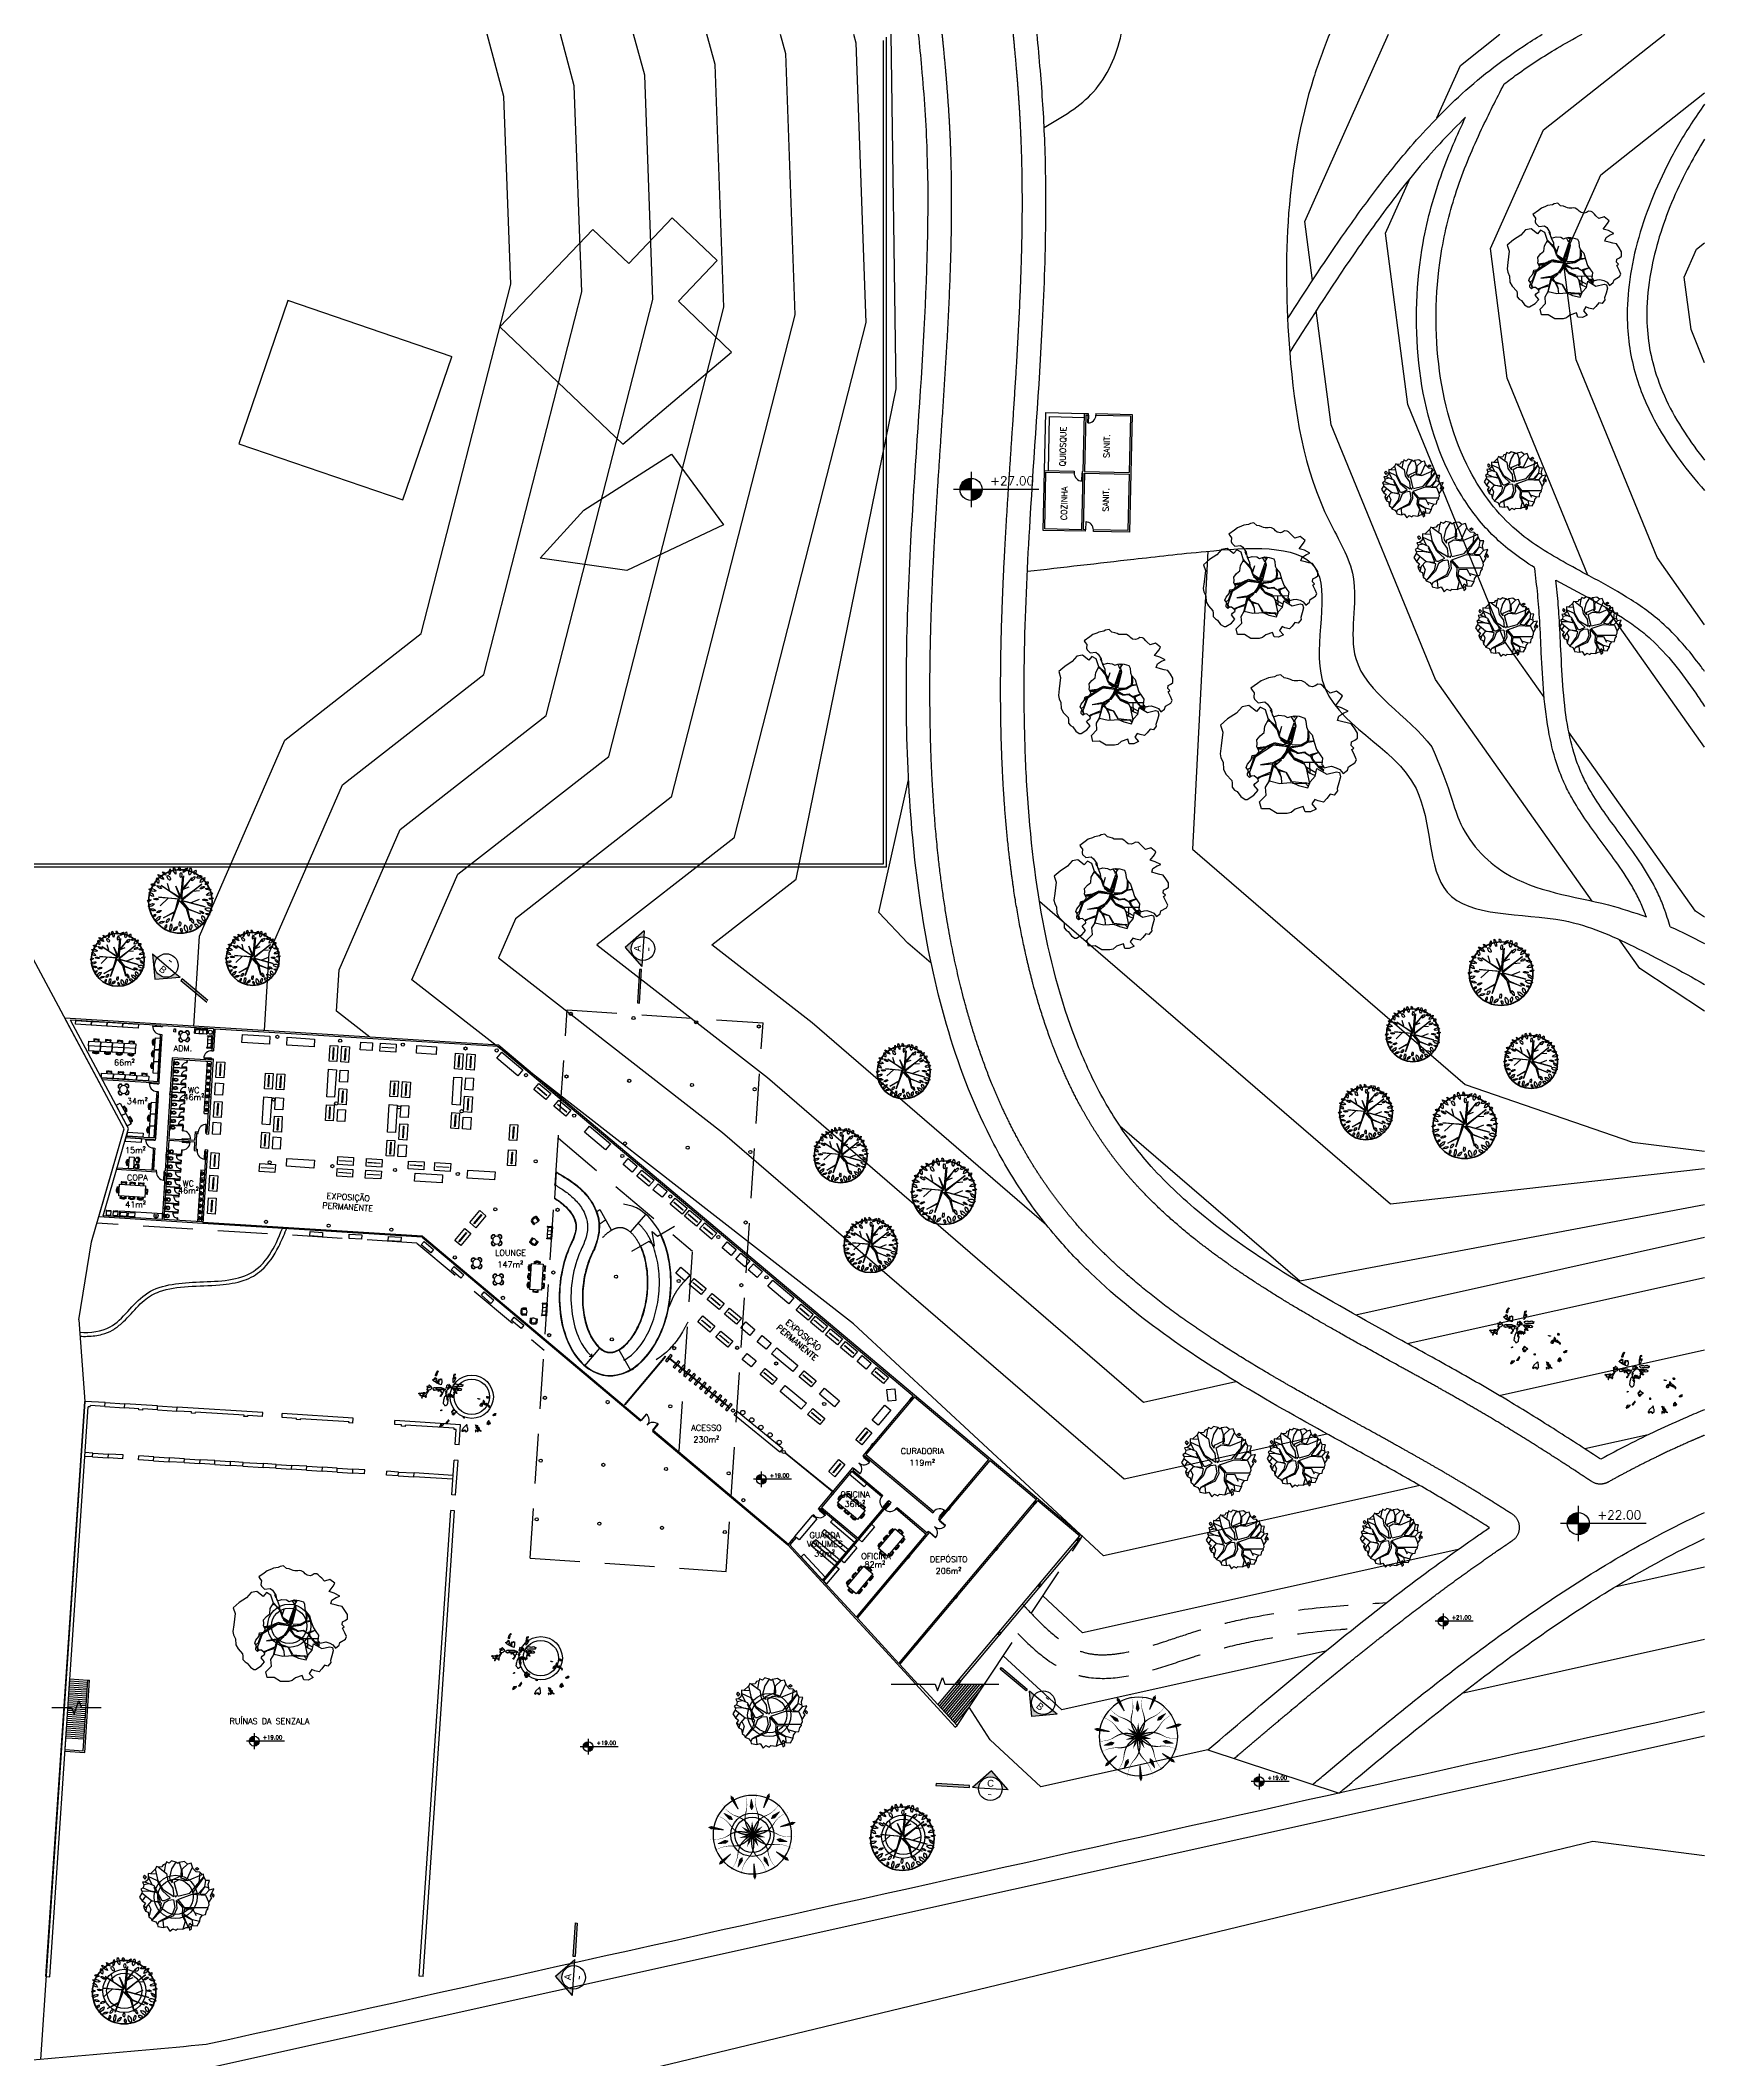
# Model space of a CAD drawing. Header units: millimetres. Extents: x 55520 to 96084, y -58491 to -49645.
# Drawn here: x 55883 to 56094.9, y -58042.9 to -57785.9 of the extents above; entities that cross this region are included whole.
import ezdxf
from ezdxf.enums import TextEntityAlignment as Align

# ---------------------------------------------------------------- set-up
doc = ezdxf.new("R2010")
doc.units = ezdxf.units.MM
doc.linetypes.add('HIDDEN', pattern=[9.525, 6.35, -3.175])
for name, color, linetype in [('05_Mobiliário', 1, 'Continuous'), ('Alvenaria Corte', 30, 'Continuous'), ('Alvenaria Vista', 40, 'Continuous'), ('ARQ-SÍMBOLOS', 2, 'Continuous'), ('ARQ-TEXTO2', 2, 'Continuous'), ('ARQ-TEXTO3', 3, 'Continuous'), ('ARQ-TEXTO4', 4, 'Continuous'), ('Caminhos Principais', 13, 'Continuous'), ('Cinza', 9, 'Continuous'), ('Curvas de Nível', 10, 'Continuous'), ('Edificações', 6, 'Continuous'), ('Esquadrias', 241, 'Continuous'), ('Limite Terreno', 20, 'Continuous'), ('Limites', 250, 'Continuous'), ('Linha Fina', 100, 'Continuous'), ('Mobiliário_cinza', 254, 'Continuous'), ('Pilares', 181, 'Continuous'), ('Projeção', 60, 'HIDDEN'), ('Árvores Existentes', 114, 'Continuous')]:
    doc.layers.add(name, color=color, linetype=linetype)
doc.styles.add('arial', font='arial.ttf')
doc.styles.add('ATTR', font='romans.shx', dxfattribs={"width": 0.8, "height": 0.470416})
doc.styles.add('ROMANS', font='romans.shx')

# ---------------------------------------------------------------- blocks, each defined once
blk = doc.blocks.new('Quiosque e Banheiro')
at = {"layer": 'Alvenaria Corte'}
for p, q in [((50023.93, -44631.27), (50022.12, -44638.44)), ((50024.07, -44631.51), (50022.31, -44638.49)), ((50023.93, -44631.27), (50024.41, -44631.39)), ((50024.07, -44631.51), (50024.37, -44631.58)), ((50024.41, -44631.39), (50024.37, -44631.58)), ((50025.38, -44631.63), (50025.33, -44631.83)), ((50025.33, -44631.83), (50029.6, -44632.9)), ((50025.38, -44631.63), (50029.84, -44632.76)), ((50029.84, -44632.76), (50026.17, -44647.3)), ((50029.6, -44632.9), (50027.84, -44639.88)), ((50015.51, -44644.61), (50017.37, -44637.24)), ((50015.75, -44644.46), (50017.51, -44637.48)), ((50017.37, -44637.24), (50021.05, -44638.17)), ((50017.51, -44637.48), (50021, -44638.37)), ((50022.07, -44638.63), (50020.31, -44645.62)), ((50022.26, -44638.68), (50020.5, -44645.66)), ((50021.05, -44638.17), (50021, -44638.37)), ((50022.02, -44638.42), (50021.97, -44638.61)), ((50021.97, -44638.61), (50022.07, -44638.63)), ((50022.02, -44638.42), (50022.12, -44638.44)), ((50022.26, -44638.68), (50027.79, -44640.08)), ((50022.31, -44638.49), (50027.84, -44639.88)), ((50027.79, -44640.08), (50026.03, -44647.06)), ((50020.74, -44645.93), (50015.51, -44644.61)), ((50020.31, -44645.62), (50015.75, -44644.46)), ((50020.79, -44645.74), (50020.5, -44645.66)), ((50020.74, -44645.93), (50020.79, -44645.74)), ((50021.71, -44646.18), (50021.76, -44645.98)), ((50026.17, -44647.3), (50021.71, -44646.18)), ((50026.03, -44647.06), (50021.76, -44645.98))]:
    blk.add_line(p, q, dxfattribs=at)
at = {"layer": 'Alvenaria Vista'}
for p, q in [((50017.37, -44637.24), (50019.18, -44630.07)), ((50017.85, -44637.36), (50019.54, -44630.67)), ((50019.18, -44630.07), (50023.93, -44631.27)), ((50019.54, -44630.67), (50023.81, -44631.75))]:
    blk.add_line(p, q, dxfattribs=at)
at = {"layer": 'Esquadrias'}
for points in [[(50024.37, -44631.58), (50024.41, -44631.59), (50024.17, -44632.56), (50024.12, -44632.55)], [(50021.97, -44638.61), (50021.92, -44638.6), (50021.68, -44639.57), (50021.73, -44639.58)], [(50020.79, -44645.74), (50020.84, -44645.75), (50021.08, -44644.78), (50021.04, -44644.77)]]:
    blk.add_lwpolyline(points, close=True, dxfattribs=at)
at = {"layer": 'Linha Fina'}
for centre, start, end in [((50024.38, -44631.61), 254.36, 347.2976), ((50021.94, -44638.63), 164.36, 257.2976), ((50020.82, -44645.72), 344.36, 77.2976)]:
    blk.add_arc(centre, 0.975, start, end, dxfattribs=at)
at = {"layer": 'ARQ-TEXTO2', "char_height": 0.75, "attachment_point": 1, "rotation": 75.8288, "style": 'ROMANS'}
for s, insert in [('QUIOSQUE', (50019.37, -44637.13)), ('SANIT.', (50025.07, -44637.34)), ('COZINHA', (50018, -44643.85)), ('SANIT.', (50023.43, -44643.98))]:
    blk.add_mtext(s, dxfattribs=dict(at, insert=insert))
blk = doc.blocks.new('Nível_Planta')
at = {"layer": 'ARQ-SÍMBOLOS', "ltscale": 0.1}
h = blk.add_hatch(color=1, dxfattribs=at)
h.dxf.hatch_style = 1
h.paths.add_polyline_path([(-0.25, 0), (0, 0), (0, 0.25, 0.414214)])
h.paths.add_polyline_path([(0.25, 0), (0, 0), (0, -0.25, 0.414214)])
at = {"layer": 'ARQ-SÍMBOLOS', "color": 1}
for p, q in [((1.535, 0), (-0.4, 0)), ((0, 0.4), (0, -0.4))]:
    blk.add_line(p, q, dxfattribs=at)
at = {"layer": 'ARQ-SÍMBOLOS', "color": 1, "ltscale": 0.1}
blk.add_line((-0.25, 0), (0.25, 0), dxfattribs=at)
at = {"layer": 'ARQ-SÍMBOLOS', "color": 1}
blk.add_circle((0, 0), 0.25, dxfattribs=at)
at = {"layer": 'ARQ-TEXTO2', "style": 'ROMANS'}
blk.add_attdef('NIVEL-ACABADO', text='', height=0.2, dxfattribs=at).set_placement((0.432, 0.034), align=Align.BOTTOM_LEFT)
blk = doc.blocks.new('ARBOL')
at = {"color": 0, "linetype": 'ByBlock'}
for p, q in [((-1.375, 4.169), (-1.336, 4.042)), ((-1.336, 4.131), (-1.358, 4.18)), ((-1.336, 4.042), (-1.347, 3.661)), ((-1.302, 3.638), (-1.336, 4.131)), ((-1.034, 4.388), (-1.216, 4.399)), ((-0.978, 4.411), (-1.203, 4.42)), ((-0.543, 3.996), (-1.034, 4.388)), ((-0.889, 4.31), (-0.907, 4.428)), ((-0.509, 4.007), (-0.889, 4.31)), ((-0.587, 4.074), (-0.58, 4.163)), ((-0.33, 3.169), (-0.543, 3.996)), ((-0.52, 4.03), (-0.529, 4.132)), ((-0.353, 3.494), (-0.509, 4.007)), ((-1.593, 3.281), (-1.837, 3.338)), ((-1.203, 3.549), (-1.65, 3.817)), ((-1.357, 3.282), (-1.614, 3.282)), ((-1.079, 3.416), (-1.604, 3.774)), ((-1.269, 3.327), (-1.593, 3.281)), ((-1.246, 3.327), (-1.48, 3.047)), ((-1.313, 3.315), (-1.48, 3.047)), ((-1.113, 3.416), (-1.269, 3.327)), ((-1.102, 3.37), (-1.246, 3.327)), ((-0.978, 3.405), (-1.203, 3.549)), ((-1.102, 3.37), (-0.967, 3.058)), ((-1.022, 3.292), (-1.079, 3.416)), ((-1.013, 3.448), (-0.912, 3.884)), ((-0.933, 3.013), (-1.013, 3.393)), ((-0.912, 3.047), (-0.978, 3.405)), ((-0.967, 3.437), (-0.9, 3.895)), ((-0.567, 2.667), (-0.33, 3.169)), ((-0.364, 3.572), (-0.3, 3.784)), ((-0.298, 3.448), (-0.353, 3.494)), ((-0.286, 3.136), (-0.341, 3.437)), ((-0.33, 3.505), (-0.263, 3.774)), ((-0.298, 3.471), (-0.236, 3.794)), ((-0.263, 3.136), (-0.298, 3.448)), ((-2.117, 2.466), (-2.284, 2.39)), ((-2.106, 2.444), (-2.191, 2.315)), ((-1.961, 2.935), (-2.139, 2.455)), ((-1.905, 2.924), (-2.117, 2.466)), ((-1.48, 3.047), (-1.906, 2.969)), ((-1.893, 2.935), (-1.502, 3.024)), ((-1.112, 2.578), (-1.413, 2.265)), ((-1.101, 2.567), (-1.357, 2.265)), ((-1.313, 2.265), (-1.044, 2.578)), ((-0.765, 2.712), (-1.112, 2.578)), ((-0.732, 2.667), (-1.101, 2.567)), ((-0.933, 2.41), (-0.989, 2.119)), ((-0.921, 2.354), (-0.966, 2.097)), ((-0.721, 2.678), (-0.944, 2.991)), ((-0.744, 2.756), (-0.933, 3.013)), ((-0.567, 2.667), (-0.921, 2.354)), ((-0.733, 2.802), (-0.912, 3.047)), ((-0.91, 2.399), (-0.687, 2.701)), ((-0.631, 2.678), (-0.91, 2.399)), ((-0.554, 2.666), (-0.744, 2.756)), ((-0.554, 2.666), (-0.733, 2.802)), ((-0.631, 2.589), (-0.709, 2.142)), ((-0.567, 2.667), (-0.698, 2.119)), ((-0.553, 2.477), (-0.653, 2.13)), ((-0.567, 2.667), (-0.286, 3.136)), ((-0.567, 2.667), (-0.497, 2.476)), ((-0.486, 2.733), (-0.509, 2.666)), ((-0.509, 2.666), (-0.465, 2.488)), ((-0.497, 2.476), (0.105, 2.096)), ((-0.465, 2.488), (-0.442, 2.666)), ((-0.442, 2.802), (-0.263, 3.102)), ((-0.442, 2.666), (-0.442, 2.802)), ((-0.441, 2.701), (-0.218, 2.846)), ((-0.43, 2.656), (-0.262, 2.79)), ((-0.419, 2.632), (0.229, 2.13)), ((-0.419, 2.577), (0.083, 2.197)), ((-0.408, 2.465), (-0.419, 2.577)), ((0.071, 2.153), (-0.408, 2.465)), ((-0.385, 2.611), (-0.129, 2.824)), ((0.083, 2.197), (-0.353, 2.476)), ((-0.262, 2.79), (-0.106, 2.846)), ((-0.129, 2.824), (-0.017, 2.824)), ((-0.106, 2.846), (0.24, 2.846)), ((-0.017, 2.824), (0.262, 2.622)), ((0.05, 2.79), (0.285, 2.835)), ((0.207, 2.846), (0.553, 2.98)), ((0.24, 2.846), (0.464, 2.801)), ((0.33, 2.846), (0.565, 2.98)), ((0.464, 2.801), (0.72, 2.822)), ((0.553, 2.98), (0.619, 3.091)), ((0.587, 2.98), (0.695, 3.036)), ((0.848, 2.833), (1.011, 2.846)), ((-1.581, 2.242), (-2.191, 2.315)), ((-1.77, 2.22), (-1.968, 2.002)), ((-1.681, 1.796), (-1.893, 1.628)), ((-1.871, 1.616), (-1.681, 1.751)), ((-1.514, 2.251), (-1.864, 1.941)), ((-1.825, 2.171), (-1.406, 2.041)), ((-1.357, 2.265), (-1.77, 2.22)), ((-1.681, 1.751), (-1.762, 1.589)), ((-1.636, 1.784), (-1.725, 1.6)), ((-1.346, 1.93), (-1.681, 1.796)), ((-1.324, 1.907), (-1.636, 1.784)), ((-1.335, 2.253), (-1.56, 1.588)), ((-1.167, 1.952), (-1.346, 1.93)), ((-1.19, 1.885), (-1.324, 1.907)), ((-1.19, 1.952), (-1.156, 1.616)), ((-0.989, 2.119), (-1.167, 1.963)), ((-1.044, 2.053), (-1.167, 1.952)), ((-1.156, 1.592), (-1.145, 1.941)), ((-0.966, 2.097), (-1.044, 2.053)), ((-0.698, 2.119), (-0.631, 1.84)), ((-0.653, 1.829), (-0.676, 1.661)), ((-0.676, 1.661), (-0.671, 1.632)), ((-0.62, 1.796), (-0.664, 1.673)), ((-0.664, 1.673), (-0.653, 1.631)), ((-0.653, 2.13), (-0.609, 1.862)), ((-0.631, 1.84), (-0.497, 1.762)), ((-0.609, 1.862), (-0.452, 1.784)), ((-0.497, 1.762), (-0.257, 1.692)), ((-0.452, 1.784), (-0.214, 1.71)), ((0.229, 2.13), (0.071, 2.153)), ((0.105, 2.096), (0.318, 2.084)), ((0.261, 2.13), (0.374, 2.13)), ((0.318, 2.084), (0.443, 1.93)), ((0.374, 2.13), (0.51, 2.162)), ((0.429, 2.063), (0.469, 1.983)), ((0.44, 2.063), (0.504, 2.095)), ((-1.795, 1.523), (-1.793, 1.527))]:
    blk.add_line(p, q, dxfattribs=at)
for p, q in [((-0.272, 3.281), (-0.266, 3.278)), ((-0.266, 3.278), (-0.257, 3.276))]:
    blk.add_line(p, q)
at = {"color": 0, "linetype": 'ByBlock', "flags": 128}
for points in [[(-2.006, 4.806), (-1.93, 4.502), (-1.803, 4.292), (-1.567, 4.384), (-1.517, 4.308), (-1.466, 4.165), (-1.382, 4.165), (-1.23, 4.258), (-1.205, 4.359), (-1.23, 4.452), (-1.129, 4.502), (-1.061, 4.477), (-0.969, 4.41), (-0.825, 4.452), (-0.715, 4.359), (-0.597, 4.174), (-0.446, 4.081), (-0.471, 3.887), (-0.386, 3.769), (-0.184, 3.803), (-0.091, 3.752), (0.069, 3.719), (0.179, 3.542), (0.246, 3.356), (0.474, 3.255), (0.668, 3.036), (1.064, 3.028), (1.233, 3.188), (1.115, 3.382), (1.427, 3.592), (1.469, 3.853), (1.301, 4.14), (1.199, 4.536), (1.056, 4.881), (0.769, 4.881), (0.288, 5.109), (0.01, 5.244), (-0.15, 5.261), (-0.344, 5.235), (-0.614, 5.311), (-0.833, 5.269), (-1.12, 5.143), (-1.222, 5.16), (-1.373, 5.21), (-1.508, 5.151), (-1.593, 5.075), (-1.829, 4.999), (-1.981, 4.881), (-2.006, 4.806)], [(-2.06, 1.565), (-2.097, 1.177), (-2.157, 1.08), (-2.327, 1.092), (-2.521, 1.226), (-2.715, 1.359), (-2.8, 1.371), (-2.922, 1.553), (-2.837, 1.686), (-2.958, 1.868), (-3.043, 2.025), (-2.934, 2.207), (-2.837, 2.316), (-2.97, 2.486), (-3.213, 2.377), (-3.249, 2.631), (-3.176, 2.825), (-2.958, 2.825), (-2.958, 3.153), (-3.031, 3.346), (-3.019, 3.504), (-2.897, 3.868), (-2.631, 4.098), (-2.533, 4.401), (-2.255, 4.377), (-2.085, 4.049), (-1.781, 3.977), (-1.599, 3.759), (-1.818, 3.407), (-1.89, 3.141), (-1.939, 2.947), (-2.133, 2.741), (-2.327, 2.425), (-2.133, 2.268), (-1.987, 2.013), (-1.721, 1.856), (-2.06, 1.565)], [(-1.677, 1.613), (-1.791, 1.581), (-1.802, 1.415), (-1.823, 1.29), (-1.937, 1.134), (-2.052, 1.02), (-2.239, 0.957), (-2.166, 0.749), (-2.052, 0.676), (-1.989, 0.385), (-1.896, 0.291), (-1.698, 0.312), (-1.458, 0.343), (-1.427, 0.25), (-1.302, 0.312), (-1.177, 0.25), (-1.156, 0.114), (-1.114, -0.01), (-0.927, -0.073), (-0.708, -0.021), (-0.5, 0.042), (-0.417, 0.187), (-0.323, 0.333), (-0.208, 0.51), (-0.063, 0.406), (-0.01, 0.177), (0, 0), (0.208, 0.198), (0.354, 0.406), (0.531, 0.135), (0.635, 0.021), (0.885, 0.187), (0.885, 0.447), (1.052, 0.531), (1.135, 0.572), (1.26, 0.635), (1.312, 0.676), (1.364, 0.791), (1.333, 0.905), (1.333, 1.009), (1.406, 1.134), (1.5, 1.196), (1.583, 1.238), (1.687, 1.332), (1.729, 1.415), (1.74, 1.477), (1.781, 1.613), (1.812, 1.675), (1.875, 1.737), (1.948, 1.831), (2.01, 1.945), (2.166, 2.029), (2.187, 2.195), (2.177, 2.289), (2.208, 2.518), (2.198, 2.622), (2.187, 2.83), (2.135, 2.996), (2.041, 3.298), (1.958, 3.277), (1.833, 3.236), (1.677, 3.308), (1.594, 3.308), (1.416, 3.215), (1.364, 2.955), (1.25, 2.882), (0.989, 2.809), (0.802, 2.84), (0.708, 2.819), (0.708, 2.601), (0.614, 2.403), (0.51, 2.31), (0.51, 2.164), (0.5, 2.05), (0.417, 1.873), (0.281, 1.685), (0.156, 1.675), (-0.063, 1.727), (-0.198, 1.717), (-0.427, 1.623), (-0.719, 1.633), (-1.021, 1.633), (-1.26, 1.561), (-1.416, 1.519), (-1.656, 1.633), (-1.677, 1.613)]]:
    blk.add_lwpolyline(points, dxfattribs=at)
blk = doc.blocks.new('tree 17')
at = {"color": 0, "linetype": 'ByBlock'}
for p, q in [((-0.15, 0.77), (-0.81, 1.66)), ((-0.81, 1.66), (-0.08, 0.82)), ((-0.22, 1.81), (-0.08, 0.15)), ((-0.03, 0.27), (-0.18, 1.75)), ((-0.18, 1.75), (-0.15, 0.77)), ((-0.1, 0.07), (-1.74, -0.38)), ((-1.74, -0.38), (-0.08, 0.07)), ((-0.08, 0.15), (-1.51, 1.22)), ((-1.51, 1.22), (-0.1, 0.07)), ((-0.89, 0.73), (-1.34, 0.76)), ((-0.72, -0.11), (-1.34, 0.15)), ((-0.08, 0.82), (-0.62, 1.04)), ((-0.08, 0.07), (-0.54, -0.51)), ((-0.43, -0.5), (-0.05, 0.06)), ((-0.05, 0.06), (-0.33, -0.4)), ((-0.33, -0.4), (0.08, 0.06)), ((0.33, 1.07), (-0.03, 0.27)), ((0, 0.19), (1.35, 1.12)), ((1.54, 0.29), (0, 0.19)), ((1.35, 1.12), (0.02, 0.27)), ((0.02, 0.27), (0.33, 1.07)), ((0.08, 0.06), (0.63, -1.4)), ((0.63, -1.4), (0.1, 0.14)), ((0.1, 0.14), (0.44, -0.79)), ((0.15, 0.15), (1.54, 0.29)), ((0.36, -0.68), (0.15, 0.15)), ((0.77, 0.78), (0.91, 1.26)), ((0.86, 0.22), (1.42, -0.3)), ((-0.54, -0.51), (-1.41, -0.88)), ((-1.41, -0.88), (-0.51, -0.55)), ((-0.69, -1.37), (-0.43, -0.5)), ((-0.51, -0.55), (-0.69, -1.37)), ((1.18, -1.16), (0.36, -0.68)), ((0.44, -0.79), (1.18, -1.16))]:
    blk.add_line(p, q, dxfattribs=at)
for points in [[(-1.39, 1.33, 0.363335), (-1.73, 1.69)], [(-1.73, 1.69, 0.363335), (-1.39, 1.33)], [(-1.15, 1.67, 0.420523), (-1.52, 1.79)], [(-1.52, 1.79, 0.420523), (-1.15, 1.67)], [(-1.07, 2.21, 0.45154), (-0.99, 1.9)], [(-0.99, 1.9, 0.45154), (-1.07, 2.21)], [(-1.01, 1.76, 0.408258), (-0.81, 1.45)], [(-0.81, 1.45, 0.408258), (-1.01, 1.76)], [(-0.73, 2.36, 0.375302), (-0.64, 1.85)], [(-0.64, 1.85, 0.375302), (-0.73, 2.36)], [(-0.19, 2.05, 0.30277), (-0.5, 2.35)], [(-0.5, 2.35, 0.30277), (-0.19, 2.05)], [(-0.05, 2.05, 0.340953), (-0.03, 1.67)], [(-0.03, 1.67, 0.340953), (-0.05, 2.05)], [(0.11, 2.46, 0.350689), (0.02, 2.17)], [(0.02, 2.17, 0.350689), (0.11, 2.46)], [(0.48, 2.44, 0.27027), (0.33, 1.92)], [(0.33, 1.92, 0.27027), (0.48, 2.44)], [(0.71, 2.31, 0.218613), (0.77, 1.87)], [(0.77, 1.87, 0.218613), (0.71, 2.31)], [(0.91, 1.84, 0.440076), (0.72, 1.49)], [(0.72, 1.49, 0.440076), (0.91, 1.84)], [(1.25, 2.09, 0.288468), (1.02, 1.85)], [(1.02, 1.85, 0.288468), (1.25, 2.09)], [(1.59, 1.9, 0.268637), (1.17, 1.54)], [(1.17, 1.54, 0.268637), (1.59, 1.9)], [(1.65, 1.67, 0.386862), (1.54, 1.27)], [(1.54, 1.27, 0.386862), (1.65, 1.67)], [(-2.02, 0.17, 0.288328), (-2.33, 0.24)], [(-2.33, 0.24, 0.288328), (-2.02, 0.17)], [(-1.82, 0.44, 0.362144), (-2.27, 0.6)], [(-2.27, 0.6, 0.362144), (-1.82, 0.44)], [(-1.75, 0.92, 0.295875), (-2.18, 0.83)], [(-2.18, 0.83, 0.295875), (-1.75, 0.92)], [(-1.95, 1.39, 0.525994), (-1.77, 1.17)], [(-1.77, 1.17, 0.525994), (-1.95, 1.39)], [(-1.56, 0.12, 0.309468), (-1.93, 0.08)], [(-1.93, 0.08, 0.309468), (-1.56, 0.12)], [(-1.7, 1.06, 0.343163), (-1.38, 0.88)], [(-1.38, 0.88, 0.343163), (-1.7, 1.06)], [(1.65, 1.12, 0.341117), (1.33, 0.91)], [(1.33, 0.91, 0.341117), (1.65, 1.12)], [(1.9, 0.18, 0.326555), (1.54, 0.15)], [(1.54, 0.15, 0.326555), (1.9, 0.18)], [(2.23, 0.87, 0.343561), (1.71, 0.75)], [(1.71, 0.75, 0.343561), (2.23, 0.87)], [(2.07, 1.22, 0.443589), (1.77, 1.12)], [(1.77, 1.12, 0.443589), (2.07, 1.22)], [(2.2, 0.63, 0.38021), (1.89, 0.35)], [(1.89, 0.35, 0.38021), (2.2, 0.63)], [(2.32, 0.02, 0.383832), (2.06, 0.12)], [(2.06, 0.12, 0.383832), (2.32, 0.02)], [(-1.89, -0.05, 0.289447), (-2.23, -0.37)], [(-2.23, -0.37, 0.289447), (-1.89, -0.05)], [(-1.73, -0.51, 0.447347), (-2.23, -0.63)], [(-2.23, -0.63, 0.447347), (-1.73, -0.51)], [(-1.78, -0.86, 0.306984), (-2.08, -0.95)], [(-2.08, -0.95, 0.306984), (-1.78, -0.86)], [(-1.53, -1, 0.414115), (-1.69, -1.4)], [(-1.69, -1.4, 0.414115), (-1.53, -1)], [(-1.37, -0.67, 0.315606), (-1.66, -0.85)], [(-1.66, -0.85, 0.315606), (-1.37, -0.67)], [(-1.18, -1.28, 0.365918), (-1.58, -1.64)], [(-1.58, -1.64, 0.365918), (-1.18, -1.28)], [(-0.76, -1.19, 0.285981), (-0.93, -1.55)], [(-0.93, -1.55, 0.285981), (-0.76, -1.19)], [(0.01, -1.41, 0.328832), (0.04, -1.76)], [(0.04, -1.76, 0.328832), (0.01, -1.41)], [(0.79, -1.2, 0.368927), (0.99, -1.5)], [(0.99, -1.5, 0.368927), (0.79, -1.2)], [(1.53, -1.54, 0.303563), (1.13, -1.41)], [(1.13, -1.41, 0.303563), (1.53, -1.54)], [(1.68, -0.79, 0.340003), (1.34, -0.64)], [(1.34, -0.64, 0.340003), (1.68, -0.79)], [(1.76, -1.42, 0.316942), (1.41, -1.03)], [(1.41, -1.03, 0.316942), (1.76, -1.42)], [(2.13, -0.53, 0.317134), (1.74, -0.65)], [(1.74, -0.65, 0.317134), (2.13, -0.53)], [(1.75, -0.9, 0.40592), (1.94, -1.11)], [(1.94, -1.11, 0.40592), (1.75, -0.9)], [(2.27, -0.35, 0.351781), (1.83, -0.17)], [(1.83, -0.17, 0.351781), (2.27, -0.35)], [(-1.03, -1.61, 0.559657), (-1.26, -1.84)], [(-1.26, -1.84, 0.559657), (-1.03, -1.61)], [(-0.79, -1.62, 0.321275), (-0.68, -2.02)], [(-0.68, -2.02, 0.321275), (-0.79, -1.62)], [(-0.31, -1.65, 0.362047), (-0.48, -2.17)], [(-0.48, -2.17, 0.362047), (-0.31, -1.65)], [(-0.04, -1.88, 0.345907), (-0.11, -2.18)], [(-0.11, -2.18, 0.345907), (-0.04, -1.88)], [(0.21, -1.77, 0.339938), (0.49, -2.07)], [(0.49, -2.07, 0.339938), (0.21, -1.77)], [(0.62, -1.58, 0.235997), (0.72, -2.09)], [(0.72, -2.09, 0.235997), (0.62, -1.58)], [(0.99, -1.63, 0.337084), (1.06, -1.92)], [(1.06, -1.92, 0.337084), (0.99, -1.63)]]:
    blk.add_lwpolyline(points, format="xyb")
at = {"lineweight": 40}
blk.add_circle((0, 0), 2.24, dxfattribs=at)
blk = doc.blocks.new('árvore_media')
for p, q in [((55224.72, -51941.34), (55224.45, -51940.06)), ((55224.74, -51939.89), (55225.62, -51940.54)), ((55225.38, -51940.37), (55225.54, -51939.52)), ((55226.15, -51940.06), (55225.91, -51940.97)), ((55226.59, -51939.35), (55226.15, -51940.06)), ((55226.95, -51939.38), (55227.19, -51940.18)), ((55227.17, -51940.8), (55227.19, -51940.12)), ((55227.23, -51940.09), (55227.26, -51940.83)), ((55227.28, -51940.08), (55227.84, -51939.55)), ((55227.76, -51941.17), (55228.36, -51939.86)), ((55223.7, -51942.41), (55223.02, -51942.44)), ((55223.13, -51942.07), (55223.75, -51942.35)), ((55223.73, -51941.65), (55223.2, -51941.76)), ((55224.3, -51941.87), (55223.35, -51941.45)), ((55224.65, -51941.34), (55223.66, -51940.88)), ((55223.66, -51940.91), (55224.06, -51941.73)), ((55224.61, -51942.61), (55223.7, -51942.41)), ((55223.75, -51942.35), (55224.5, -51942.5)), ((55224.56, -51940.6), (55223.9, -51940.57)), ((55225.16, -51943.46), (55224.3, -51941.87)), ((55224.48, -51942.41), (55224.3, -51942.04)), ((55224.5, -51942.5), (55224.48, -51942.41)), ((55225.18, -51942.38), (55224.65, -51941.34)), ((55225.27, -51942.33), (55224.72, -51941.34)), ((55226, -51943.12), (55225.18, -51942.38)), ((55226.4, -51943.03), (55225.27, -51942.33)), ((55225.62, -51940.54), (55225.76, -51941.34)), ((55225.76, -51941.34), (55226.29, -51942.1)), ((55225.91, -51940.97), (55225.96, -51941.19)), ((55225.96, -51941.19), (55226.22, -51941.53)), ((55226.22, -51941.53), (55226.26, -51941.19)), ((55226.26, -51941.19), (55227.15, -51940.8)), ((55226.29, -51942.1), (55226.4, -51943)), ((55226.42, -51941.48), (55226.95, -51941.17)), ((55226.79, -51942.92), (55226.42, -51941.48)), ((55226.95, -51941.17), (55227.87, -51941.28)), ((55227.26, -51940.83), (55227.08, -51941.02)), ((55227.1, -51941.02), (55227.76, -51941.17)), ((55227.87, -51941.28), (55229.38, -51940.66)), ((55228.07, -51942.64), (55229.57, -51940.91)), ((55229.57, -51940.94), (55228.36, -51942.61)), ((55229, -51942.66), (55229.66, -51941.93)), ((55229.15, -51940.4), (55229.02, -51941.53)), ((55229.66, -51941.93), (55229.15, -51942.66)), ((55229.68, -51941.93), (55229.77, -51941.28)), ((55229.68, -51941.93), (55230.08, -51942.07)), ((55229.73, -51942.75), (55230.13, -51942.3)), ((55224.01, -51943.46), (55223, -51942.64)), ((55223.37, -51942.95), (55223.02, -51943.46)), ((55223.46, -51944.19), (55223.15, -51944.02)), ((55223.53, -51944.02), (55223.37, -51944.53)), ((55224.01, -51943.46), (55223.53, -51944.02)), ((55223.7, -51943.85), (55223.93, -51944.33)), ((55223.93, -51944.33), (55223.73, -51945.13)), ((55225.09, -51943.71), (55224.01, -51943.46)), ((55224.04, -51943.46), (55224.96, -51943.54)), ((55224.06, -51945.55), (55224.9, -51944.42)), ((55225.05, -51944.5), (55224.06, -51945.52)), ((55224.96, -51943.54), (55224.61, -51942.61)), ((55224.92, -51944.42), (55225.09, -51943.71)), ((55225.36, -51943.68), (55225.05, -51944.5)), ((55225.34, -51943.46), (55225.16, -51943.46)), ((55226, -51943.15), (55225.34, -51943.46)), ((55225.82, -51943.4), (55225.36, -51943.68)), ((55226.35, -51943.34), (55225.82, -51943.4)), ((55226.48, -51944.16), (55226.22, -51944.9)), ((55226.71, -51944.25), (55226.33, -51945.04)), ((55226.35, -51943.34), (55226.48, -51944.16)), ((55226.64, -51943.37), (55227.32, -51944.16)), ((55226.64, -51943.4), (55226.71, -51944.25)), ((55226.79, -51943.29), (55228.34, -51942.75)), ((55226.79, -51943.32), (55227.48, -51944.14)), ((55226.82, -51942.95), (55228.07, -51942.64)), ((55227.32, -51944.16), (55227.26, -51944.96)), ((55227.5, -51944.31), (55227.41, -51944.84)), ((55227.48, -51944.14), (55229.99, -51944.14)), ((55227.5, -51944.31), (55228.36, -51944.28)), ((55228.34, -51942.75), (55229.75, -51942.83)), ((55228.36, -51942.61), (55229, -51942.66)), ((55228.36, -51944.28), (55228.74, -51945.01)), ((55229.15, -51942.69), (55229.73, -51942.75)), ((55229.75, -51942.83), (55230.1, -51943.63)), ((55224.76, -51945.72), (55224.65, -51945.97)), ((55226.22, -51944.9), (55224.76, -51945.69)), ((55226.33, -51945.04), (55224.76, -51945.72)), ((55225.23, -51945.55), (55225.29, -51946.29)), ((55227.26, -51944.96), (55227.57, -51945.64)), ((55227.57, -51945.64), (55227.35, -51946.46)), ((55227.37, -51944.96), (55227.92, -51946.26)), ((55227.39, -51944.98), (55228.32, -51945.47)), ((55227.41, -51944.84), (55228.32, -51945.41)), ((55228.32, -51945.41), (55229.13, -51945.61)), ((55228.32, -51945.47), (55228.36, -51946.06)), ((55228.58, -51944.7), (55229.44, -51944.96))]:
    blk.add_line(p, q)
for points in [[(55223.9, -51940.57), (55223.66, -51940.53), (55223.66, -51940.91), (55223.61, -51941.23), (55223.35, -51941.45), (55223.06, -51941.48), (55223.2, -51941.76), (55223.13, -51942.07), (55222.89, -51942.22), (55223.02, -51942.44), (55223, -51942.64), (55222.75, -51943.04), (55223.02, -51943.46), (55223.36, -51943.71), (55223.15, -51944.02), (55223.25, -51944.27), (55223.37, -51944.53), (55223.66, -51944.66), (55223.73, -51945.13), (55223.97, -51945.33), (55224.06, -51945.52), (55224.46, -51945.69), (55224.65, -51945.97), (55224.68, -51946.18), (55225.29, -51946.29), (55225.65, -51946.18), (55225.95, -51946.68), (55226.26, -51946.4), (55226.61, -51946.57), (55226.78, -51946.4), (55227.35, -51946.46), (55227.69, -51946.29), (55227.92, -51946.26), (55228.08, -51945.83), (55228.36, -51946.06), (55228.85, -51946.11), (55229.13, -51945.61), (55229.18, -51945.3), (55229.44, -51944.96), (55229.76, -51944.91), (55229.84, -51944.49), (55230.03, -51944.27), (55229.99, -51944.14), (55230.12, -51943.88), (55230.1, -51943.63), (55230.42, -51943.14), (55230.26, -51942.93), (55230.61, -51942.19), (55230.13, -51942.3), (55230.08, -51942.07), (55230.03, -51941.73), (55230.17, -51941.3), (55229.77, -51941.28), (55229.57, -51940.91), (55229.54, -51940.6), (55229.38, -51940.66), (55229.15, -51940.4), (55228.77, -51940.38), (55228.46, -51940.07), (55228.36, -51939.86), (55228.21, -51939.46), (55227.84, -51939.55), (55227.5, -51939.29), (55226.95, -51939.38), (55226.81, -51939.5), (55226.59, -51939.35), (55226.15, -51939.22), (55225.9, -51939.46), (55225.59, -51939.32), (55225.54, -51939.52), (55225.24, -51939.61), (55225.12, -51939.85), (55224.74, -51939.89), (55224.55, -51939.82), (55224.45, -51940.06)], [(55228.65, -51940.06), (55228.87, -51939.92), (55229.05, -51940.06), (55228.85, -51940.2)], [(55223.28, -51940.74), (55223.14, -51940.91), (55223.3, -51941.16), (55223.5, -51940.95)], [(55226.66, -51942.92), (55226.55, -51942.95), (55226.53, -51943.03), (55226.62, -51943)], [(55230.5, -51942.68), (55230.42, -51942.86), (55230.59, -51943.04), (55230.67, -51942.86)], [(55228.24, -51946.12), (55228.02, -51946.26), (55228.04, -51946.55), (55228.26, -51946.38)]]:
    blk.add_lwpolyline(points, close=True)
at = {"style": 'ATTR', "width": 0.8, "flags": 9}
blk.add_attdef('ESTCODE', (55226.66, -51942.92), '', height=0.0000158, dxfattribs=at)
blk = doc.blocks.new('tree 24')
at = {"flags": 128}
for points in [[(-1.1, 2.65, 0, 0.2, 0), (-1.02, 2.46, 0.2, 0.07, 0), (-0.71, 1.71, 0, 0, 0)], [(0, 0, 0.1, 0.0832, -0.09359), (-0.34, 0.63, 0.0832, 0.07, -0.120632), (-0.38, 1.18, 0.07, 0.0494, -0.042982), (-0.3, 1.5, 0.0494, 0.03, 0.045506), (-0.22, 1.8, 0.03, 0.0165, 0.065495), (-0.21, 2.23, 0.0165, 0, 0.053115), (-0.32, 2.75, 0, 0, 0)], [(0, 0, 0.1, 0.0832, 0.09359), (0.38, 0.6, 0.0832, 0.07, 0.120632), (0.46, 1.15, 0.07, 0.0494, 0.042982), (0.4, 1.47, 0.0494, 0.03, -0.045506), (0.35, 1.78, 0.03, 0.0165, -0.065495), (0.37, 2.21, 0.0165, 0, -0.053115), (0.52, 2.72, 0, 0, 0)], [(1.39, 2.51, 0, 0.2, 0), (1.29, 2.33, 0.2, 0.07, 0), (0.9, 1.62, 0, 0, 0)], [(0, 0, 0.1, 0.0832, -0.09359), (-0.7, 0.12, 0.0832, 0.07, -0.120632), (-1.16, 0.44, 0.07, 0.0494, -0.042982), (-1.36, 0.7, 0.0494, 0.03, 0.045506), (-1.54, 0.95, 0.03, 0.0165, 0.065495), (-1.87, 1.23, 0.0165, 0, 0.053115), (-2.34, 1.47, 0, 0, 0)], [(-1.2, 1.02, 0.05, 0.25, 0), (-1.36, 1.15, 0.25, 0.04, 0), (-1.74, 1.47, 0, 0, 0)], [(0, 0, 0.1, 0.0832, 0.09359), (-0.23, 0.67, 0.0832, 0.07, 0.120632), (-0.61, 1.08, 0.07, 0.0494, 0.042982), (-0.9, 1.23, 0.0494, 0.03, -0.045506), (-1.17, 1.38, 0.03, 0.0165, -0.065495), (-1.5, 1.67, 0.0165, 0, -0.053115), (-1.8, 2.1, 0, 0, 0)], [(0.05, 1.58, 0.05, 0.25, 0), (0.05, 1.78, 0.25, 0.04, 0), (0.07, 2.28, 0, 0, 0)], [(0, 0, 0.1, 0.0832, -0.09359), (0.28, 0.66, 0.0832, 0.07, -0.120632), (0.69, 1.03, 0.07, 0.0494, -0.042982), (0.99, 1.17, 0.0494, 0.03, 0.045506), (1.27, 1.29, 0.03, 0.0165, 0.065495), (1.61, 1.55, 0.0165, 0, 0.053115), (1.95, 1.96, 0, 0, 0)], [(0, 0, 0.1, 0.0832, 0.09359), (0.71, 0.07, 0.0832, 0.07, 0.120632), (1.19, 0.35, 0.07, 0.0494, 0.042982), (1.4, 0.6, 0.0494, 0.03, -0.045506), (1.61, 0.84, 0.03, 0.0165, -0.065495), (1.96, 1.09, 0.0165, 0, -0.053115), (2.45, 1.29, 0, 0, 0)], [(1.26, 0.95, 0.05, 0.25, 0), (1.42, 1.07, 0.25, 0.04, 0), (1.82, 1.37, 0, 0, 0)], [(-2.76, 0.79, 0, 0.2, 0), (-2.56, 0.73, 0.2, 0.07, 0), (-1.78, 0.51, 0, 0, 0)], [(0, 0, 0.1, 0.0832, 0.09359), (-0.67, 0.24, 0.0832, 0.07, 0.120632), (-1.22, 0.2, 0.07, 0.0494, 0.042982), (-1.53, 0.07, 0.0494, 0.03, -0.045506), (-1.81, -0.06, 0.03, 0.0165, -0.065495), (-2.24, -0.13, 0.0165, 0, -0.053115), (-2.76, -0.1, 0, 0, 0)], [(0, 0, 0.1, 0.0832, -0.09359), (-0.53, -0.47, 0.0832, 0.07, -0.120632), (-1.06, -0.63, 0.07, 0.0494, -0.042982), (-1.4, -0.62, 0.0494, 0.03, 0.045506), (-1.71, -0.61, 0.03, 0.0165, 0.065495), (-2.13, -0.7, 0.0165, 0, 0.053115), (-2.61, -0.92, 0, 0, 0)], [(0, 0, 0.1, 0.0832, 0.09359), (-0.61, -0.37, 0.0832, 0.07, 0.120632), (-0.92, -0.83, 0.07, 0.0494, 0.042982), (-1, -1.15, 0.0494, 0.03, -0.045506), (-1.09, -1.45, 0.03, 0.0165, -0.065495), (-1.29, -1.83, 0.0165, 0, -0.053115), (-1.64, -2.22, 0, 0, 0)], [(0, 0, 0.1, 0.0832, -0.09359), (0.03, -0.71, 0.0832, 0.07, -0.120632), (-0.17, -1.23, 0.07, 0.0494, -0.042982), (-0.38, -1.48, 0.0494, 0.03, 0.045506), (-0.58, -1.72, 0.03, 0.0165, 0.065495), (-0.78, -2.1, 0.0165, 0, 0.053115), (-0.91, -2.61, 0, 0, 0)], [(-0.21, -0.04, 0, 0.15, 0), (-0.42, -0.08, 0.15, 0, 0), (-0.84, -0.17, 0, 0, 0)], [(-0.16, 0.14, 0, 0.15, 0), (-0.33, 0.27, 0.15, 0, 0), (-0.66, 0.55, 0, 0, 0)], [(0, 0, 0.1, 0.0832, 0.09359), (-0.09, -0.71, 0.0832, 0.07, 0.120632), (0.08, -1.24, 0.07, 0.0494, 0.042982), (0.27, -1.5, 0.0494, 0.03, -0.045506), (0.46, -1.76, 0.03, 0.0165, -0.065495), (0.63, -2.15, 0.0165, 0, -0.053115), (0.71, -2.67, 0, 0, 0)], [(0.01, 0.21, 0, 0.15, 0), (0.01, 0.43, 0.15, 0, 0), (0.02, 0.86, 0, 0, 0)], [(0, 0, 0.1, 0.0832, -0.09359), (0.68, 0.19, 0.0832, 0.07, -0.120632), (1.23, 0.11, 0.07, 0.0494, -0.042982), (1.53, -0.05, 0.0494, 0.03, 0.045506), (1.8, -0.19, 0.03, 0.0165, 0.065495), (2.22, -0.29, 0.0165, 0, 0.053115), (2.75, -0.3, 0, 0, 0)], [(0, 0, 0.1, 0.0832, -0.09359), (0.58, -0.42, 0.0832, 0.07, -0.120632), (0.85, -0.9, 0.07, 0.0494, -0.042982), (0.92, -1.22, 0.0494, 0.03, 0.045506), (0.98, -1.53, 0.03, 0.0165, 0.065495), (1.15, -1.92, 0.0165, 0, 0.053115), (1.48, -2.34, 0, 0, 0)], [(0, 0, 0.1, 0.0832, 0.09359), (0.5, -0.51, 0.0832, 0.07, 0.120632), (1.02, -0.71, 0.07, 0.0494, 0.042982), (1.35, -0.72, 0.0494, 0.03, -0.045506), (1.66, -0.74, 0.03, 0.0165, -0.065495), (2.07, -0.85, 0.0165, 0, -0.053115), (2.53, -1.11, 0, 0, 0)], [(0.17, 0.13, 0, 0.15, 0), (0.34, 0.26, 0.15, 0, 0), (0.69, 0.52, 0, 0, 0)], [(0.21, -0.05, 0, 0.15, 0), (0.41, -0.11, 0.15, 0, 0), (0.84, -0.21, 0, 0, 0)], [(2.83, 0.48, 0, 0.2, 0), (2.63, 0.45, 0.2, 0.07, 0), (1.83, 0.31, 0, 0, 0)], [(-2.34, -1.66, 0, 0.2, 0), (-2.17, -1.54, 0.2, 0.07, 0), (-1.51, -1.08, 0, 0, 0)], [(-1.55, -0.3, 0.05, 0.25, 0), (-1.74, -0.34, 0.25, 0.04, 0), (-2.23, -0.44, 0, 0, 0)], [(-0.73, -1.4, 0.05, 0.25, 0), (-0.82, -1.58, 0.25, 0.04, 0), (-1.05, -2.02, 0, 0, 0)], [(-0.1, -0.19, 0, 0.15, 0), (-0.2, -0.38, 0.15, 0, 0), (-0.39, -0.77, 0, 0, 0)], [(0.09, -0.19, 0, 0.15, 0), (0.18, -0.39, 0.15, 0, 0), (0.35, -0.79, 0, 0, 0)], [(2.14, -1.91, 0, 0.2, 0), (1.99, -1.77, 0.2, 0.07, 0), (1.38, -1.23, 0, 0, 0)], [(1.53, -0.4, 0.05, 0.25, 0), (1.72, -0.45, 0.25, 0.04, 0), (2.2, -0.57, 0, 0, 0)], [(-0.16, -2.87, 0, 0.2, 0), (-0.15, -2.66, 0.2, 0.07, 0), (-0.1, -1.85, 0, 0, 0)], [(0.64, -1.44, 0.05, 0.25, 0), (0.72, -1.62, 0.25, 0.04, 0), (0.93, -2.08, 0, 0, 0)]]:
    blk.add_lwpolyline(points, format="xyseb", dxfattribs=at)
blk.add_circle((0, 0), 2.5)
blk = doc.blocks.new('tree top 2_cad-block.com')
at = {"color": 0}
for points in [[(-1845, 1069), (-1847, 1084, -0.0888148), (-1845, 1113), (-1816, 1209, -0.089515), (-1760, 1319, -0.039705), (-1714, 1370), (-1682, 1362), (-1680, 1351, 0.1360802), (-1671, 1336), (-1687, 1332, 0.4657322), (-1697, 1311, -0.5628321), (-1700, 1307, 0.4668338), (-1711, 1297, -0.5817075), (-1715, 1294, 0.8145472), (-1727, 1279, -0.7340543), (-1734, 1267, 0.6432711), (-1748, 1250, -0.1623287), (-1743, 1216, -0.3766121), (-1756, 1205, 0.4197182), (-1769, 1193, 0.180092), (-1763, 1175, -0.2678467), (-1759, 1151, 0.0235323), (-1774, 1106, 0.2078867), (-1770, 1078), (-1783, 1074, 0.5005939), (-1797, 1042, -1.2686227), (-1804, 1040, -0.0101597), (-1805, 1066, 0.5889608), (-1830, 1080, 0.2520972), (-1838, 1066, -0.6018371), (-1845, 1069, -0.7184847)], [(-2521, -35), (-2642, -157, -0.0890086), (-2704, -201, -0.0961625), (-2788, -221, -0.1232156), (-2815, -216, -0.2232863), (-2832, -195), (-2820, -195, 0.076603), (-2800, -190, 0.8998294), (-2803, -178, -1.0380912), (-2803, -175, 0.9868107), (-2804, -164, -0.5444537), (-2808, -158, 0.4328057), (-2811, -153, -0.37258), (-2825, -130, 0.5590721), (-2838, -119, -0.2503733), (-2846, -118, 0.0279978), (-2881, -93, 0.0320506), (-2921, -71), (-2893, -56, 0.1880264), (-2871, -32, -0.8846222), (-2865, -33, 0.5084994), (-2842, -54, -0.1675556), (-2816, -57, 0.3711434), (-2785, -49, -0.522163), (-2758, -49, 0.955418), (-2741, -38, -1.6107113), (-2726, -37, 0.5234518), (-2718, -51, -0.2122453), (-2683, -68, 0.2555192), (-2651, -81, 0.1656774), (-2632, -71, 0.1410107), (-2623, -55, 0.6427079), (-2631, -49, -0.6781609), (-2639, -42, -0.4723062), (-2631, -38, 1.0104854), (-2623, -24, -0.4558183), (-2626, -9, -0.6194846), (-2620, -10, 0.8275703), (-2606, -9, -0.6593286), (-2587, -3, 0.6391992), (-2574, 1, -1.1218141), (-2563, -2, 0.1984541), (-2563, -12, -0.6212835), (-2566, -16, 0.9654746), (-2572, -36, -0.3542217), (-2567, -44, -0.4150768), (-2573, -49, 0.6549973), (-2582, -65, 0.2434178), (-2567, -72, 0.2783374), (-2555, -65, -0.0801501), (-2534, -36, -0.3729666), (-2521, -35, -0.7813375)], [(-2298, 149), (-2279, 158, -0.0641627), (-2238, 173, 0.1029258), (-2134, 218, -0.0012253), (-2060, 270), (-2122, 356), (-2166, 342, 0.0312291), (-2281, 297, -0.5468664), (-2289, 302, -0.3522141), (-2283, 309), (-2128, 366), (-2151, 392, 0.0621445), (-2222, 455, -0.0041832), (-2238, 466), (-2240, 460, -0.4752738), (-2249, 456, 0.0147312), (-2263, 462), (-2257, 450, -0.1801425), (-2256, 430, -0.5221031), (-2277, 423, 0.0063668), (-2297, 438), (-2296, 428, -0.1054688), (-2298, 392, -0.5861965), (-2314, 388, 0.58716), (-2319, 387, -0.1256017), (-2329, 369, -0.6125551), (-2348, 375, 0.45834), (-2354, 378, -0.3314998), (-2372, 384), (-2376, 376, -0.4925465), (-2398, 375, 0.393664), (-2409, 376), (-2393, 363, 0.2000121), (-2385, 361, -0.5064324), (-2374, 349, 0.9494605), (-2366, 347, -0.7382551), (-2349, 347, 0.4413854), (-2343, 344, -0.1217148), (-2330, 346, -0.3363445), (-2327, 342, 0.6524899), (-2323, 341, -0.7019602), (-2310, 337, -0.1773692), (-2315, 321, -0.5395515), (-2323, 321, 0.6087793), (-2328, 321, -0.1726816), (-2339, 310, -0.5080936), (-2351, 317, 0.1484901), (-2354, 325, 0.5719314), (-2361, 324, -0.134437), (-2371, 310, 0.1042936), (-2381, 297, 0.4360199), (-2378, 287, -0.7971485), (-2380, 272, 0.5570891), (-2386, 261, 0.2324154), (-2375, 253, -0.7672249), (-2373, 237, -0.1751022), (-2384, 237, 1.1730552), (-2385, 228, -1.4226731), (-2390, 214, 0.3745724), (-2395, 214, 0.518418), (-2395, 210, -0.7241294), (-2397, 194, 0.5845703), (-2401, 182, -0.2628245), (-2400, 172, 0.3851627), (-2398, 169, 0.1121709), (-2387, 167), (-2348, 160), (-2325, 155, -0.0111197), (-2298, 149, 0.3768776)], [(-1788, 607), (-1746, 639, -0.0978742), (-1697, 662, -0.128018), (-1675, 662, -0.3073786), (-1658, 643), (-1656, 619), (-1665, 617, 0.2953204), (-1675, 604, -0.1821223), (-1677, 600, 0.4948838), (-1677, 593, -0.1954535), (-1665, 576, -0.0803164), (-1664, 568, 0.2782458), (-1656, 549), (-1788, 607), (-1879, 663, -0.0971124), (-2017, 789), (-2010, 796, 0.4113214), (-2010, 805, -0.5002552), (-2009, 813), (-2003, 807, 1.1227601), (-1988, 825, -0.7438064), (-1986, 830, -0.311104), (-1973, 821, 0.5149116), (-1953, 816, -0.3137906), (-1946, 816, 0.452196), (-1930, 822, 0.4101434), (-1947, 863, -0.969955), (-1945, 869, -0.0632903), (-1909, 851, 0.3558058), (-1888, 853, 0.5108276), (-1890, 866, -0.1083597), (-1903, 877, -1.1771881), (-1898, 880, 0.3313886), (-1879, 867, 0.5828312), (-1873, 880, 0.1540492), (-1902, 904, -0.894376), (-1901, 907, 0.1297655), (-1872, 911, 0.905698), (-1877, 930, -1.1243401), (-1878, 936, 0.426186), (-1866, 947, -1.2828614), (-1863, 946, 0.3545521), (-1859, 923, 0.2960964), (-1829, 918, -0.551146), (-1818, 911, -0.351024), (-1827, 900, -0.2209743), (-1832, 901, 0.6004655), (-1858, 889, 0.5502234), (-1843, 878, 0.0152474), (-1824, 886, 0.362883), (-1819, 896, -0.4519835), (-1815, 902, -0.2146348), (-1792, 895, -0.3129134), (-1788, 877, -0.3818867), (-1794, 874, 0.3179798), (-1813, 867, 0.1321133), (-1825, 833, 0.618764), (-1819, 830, -0.3588635), (-1806, 828, -0.3046051), (-1805, 822, 0.6029985), (-1803, 819, -0.442928), (-1781, 803, 0.2615743), (-1774, 791, -0.8055215), (-1775, 783, 0.1407991), (-1790, 780, 0.1817606), (-1798, 770, 0.2070166), (-1797, 758, -0.1184591), (-1792, 740, -0.2172553), (-1800, 723, 0.6278138), (-1796, 710, -0.409067), (-1785, 695, -0.6792317), (-1792, 694, 0.2537093), (-1803, 699, -0.3305944), (-1806, 702, 0.9280435), (-1814, 700, -0.6310562), (-1820, 696, -0.0309771), (-1825, 699, 0.530217), (-1835, 695, -0.5326488), (-1845, 691, 0.0979406), (-1859, 698, 0.1263509), (-1880, 698, 0.7907453), (-1880, 689, -0.1463997), (-1847, 671, -0.6802053), (-1851, 661, 0.0322211), (-1875, 660)], [(-1716, 178), (-1596, 173, 0.0391797), (-1533, 175, 0.0258852), (-1289, 215, -0.2676897), (-1279, 212, -0.08339), (-1271, 200, 0.702426), (-1261, 200, -0.583324), (-1255, 202, 0.0919468), (-1249, 197, 0.6366668), (-1242, 203, -0.1020233), (-1242, 216), (-1234, 212, 0.1775075), (-1222, 211), (-1230, 200, 0.2426834), (-1239, 151), (-1260, 173), (-1260, 179, 0.1500916), (-1263, 190, 0.2208688), (-1271, 196, -0.1092321), (-1285, 201, 0.6351344), (-1294, 196, 0.0165574), (-1292, 183), (-1299, 189, 0.8832326), (-1320, 173, 0.0850943), (-1312, 164), (-1323, 167, 0.9733571), (-1332, 138, -0.1065405), (-1314, 126), (-1334, 127, 1.2350181), (-1328, 98, -0.5171403), (-1321, 92, -0.2463457), (-1325, 83, 0.5544228), (-1322, 57, -0.340995), (-1318, 47), (-1365, 24, -0.0076053), (-1468, -26, -0.5281917), (-1477, -21, -0.0717228), (-1476, -10), (-1465, -7, 0.9067743), (-1467, 16, 0.0687199), (-1497, 12, -0.620262), (-1504, 19, -0.2748983), (-1489, 30, 0.8524007), (-1487, 62, 0.1084811), (-1527, 62, -0.9733529), (-1530, 75, 0.8107524), (-1533, 112, 0.1954413), (-1558, 105, -1.1287238), (-1560, 110, 0.4275762), (-1551, 134, 0.5336135), (-1574, 137, -0.1626712), (-1597, 124, 0.2543295), (-1610, 114, -0.5309186), (-1623, 111, 0.858905), (-1648, 92, -0.4914229), (-1660, 65, -0.602763), (-1676, 83, -0.145022), (-1663, 100, 0.3744642), (-1660, 115, -0.6730883), (-1648, 130, 0.9702282), (-1641, 150, 0.1714486), (-1692, 151, -0.6567947), (-1716, 178, -1.9565204)], [(-1708, 671), (-1699, 673, -0.0944696), (-1677, 674, 0.0451012), (-1669, 674, 0.4897826), (-1665, 680, -0.0584458), (-1670, 710, 0.2922658), (-1680, 723, 0.33801), (-1706, 715, 0.1664054), (-1711, 697, 0.041311), (-1708, 671, 0.824584)], [(-1460, 839), (-1449, 686, -0.0880999), (-1454, 634, 0.0566591), (-1479, 485), (-1607, 527), (-1637, 685), (-1619, 692, 0.2730755), (-1610, 704, 0.4263509), (-1615, 709, 0.1545401), (-1635, 704), (-1632, 713), (-1619, 715, 0.2694917), (-1605, 727, 0.5355493), (-1613, 737, 0.0936261), (-1631, 732), (-1627, 740, 0.2682835), (-1628, 758, 0.5646656), (-1644, 757), (-1641, 767, 0.7272871), (-1650, 773, -1.6785185), (-1651, 777, 0.2069037), (-1632, 778, 0.8583424), (-1637, 791, -0.9215858), (-1638, 797, 0.1825954), (-1630, 805, 0.479196), (-1634, 816, -0.635433), (-1636, 825), (-1627, 818, -0.1477411), (-1620, 807, 0.5755492), (-1607, 804, 0.3824742), (-1606, 821, 0.1877416), (-1629, 833, -0.7887156), (-1629, 835, 0.1915233), (-1616, 847, -0.517478), (-1610, 848, -0.1113428), (-1598, 828, 0.3503355), (-1581, 817, -0.0668846), (-1551, 816, 0.7158722), (-1541, 832, -0.5055995), (-1540, 838, -0.421765), (-1532, 835, 0.1874763), (-1508, 811, 0.6315543), (-1492, 824, 0.2511158), (-1514, 847, -0.9447193), (-1513, 851, 0.126923), (-1475, 853, -0.5977669), (-1460, 839, 0.8439111)], [(-918, 375), (-904, 379, -0.1462754), (-875, 377, 0.0261025), (-840, 366, 0.7517321), (-838, 370), (-865, 397, 0.0199993), (-971, 496, 0.213727), (-1003, 505, 0.6266888), (-1004, 500), (-945, 414), (-918, 375)], [(-627, 111), (-549, 83), (-547, 74, 0.3467913), (-540, 68), (-545, 56, 0.2049483), (-544, 31, 0.3868267), (-535, 27, 0.1082969), (-519, 37), (-535, 19, 0.7150714), (-521, -6, 0.2259886), (-498, 10, -1.0633544), (-493, 7, -0.176207), (-516, -8, 1.02865), (-510, -29, -0.8848716), (-504, -41, 1.2376605), (-490, -57, -0.1481279), (-468, -39, -1.2513496), (-466, -50, 0.3197457), (-480, -59, -0.4017919), (-521, -77, -0.3283462), (-533, -60, 0.5854544), (-552, -48, -0.7209368), (-567, -34, 0.3518152), (-575, -3, 0.0295062), (-603, 16, -1.2079974), (-597, 23, 0.8358174), (-587, 28, 0.2749729), (-617, 55), (-620, 71, 0.0281474), (-627, 111, -2.9463153)], [(-2455, -327), (-2428, -250, 0.1546492), (-2428, -230, 0.0203162), (-2433, -215), (-2483, -274), (-2479, -277, -0.4489073), (-2478, -289, 0.3941596), (-2477, -295, -0.2666999), (-2475, -304, 0.4630503), (-2470, -310, -0.4334486), (-2465, -317, 0.5436149), (-2455, -327, -0.3074162)], [(-1468, -121), (-1447, -154, -0.410895), (-1449, -161), (-1486, -198, 0.1532465), (-1495, -218, -0.0666617), (-1503, -242, 0.0024741), (-1512, -262), (-1522, -251, 0.1493205), (-1548, -237, -0.2731572), (-1559, -227), (-1540, -220, 0.1917685), (-1531, -212, -0.3886234), (-1523, -210, 0.5154797), (-1515, -205, -0.2749296), (-1510, -198, 0.3850709), (-1504, -184), (-1499, -181, 0.6026237), (-1499, -170, -0.6702904), (-1498, -161, -0.1605484), (-1487, -161, 0.2245122), (-1483, -150, -0.3380293), (-1480, -147, 0.0031619), (-1470, -144, 0.21648), (-1468, -121, -1.4948685)], [(-1396, -33), (-1467, -68), (-1453, -97), (-1429, -132), (-1409, -90, 0.0547396), (-1391, -41, 0.3982078), (-1396, -33, 1.0402745)], [(-770, -1327), (-713, -1304), (-590, -1296), (-526, -1260, -0.054713), (-481, -1240, 0.5147607), (-480, -1236), (-506, -1219), (-514, -1220), (-520, -1221, 0.341554), (-526, -1227, -0.9562578), (-539, -1226, 0.3775739), (-544, -1219, -0.1252622), (-560, -1212, -0.3451817), (-564, -1199, 0.4399439), (-568, -1190, -0.4372377), (-575, -1172), (-636, -1149, 0.1465021), (-654, -1147), (-675, -1151, -0.196547), (-690, -1148), (-729, -1132, 0.3752895), (-752, -1139), (-757, -1155), (-750, -1164, 0.5553929), (-747, -1164, -0.7916161), (-736, -1168, -0.2974615), (-738, -1171, 0.6758088), (-738, -1174, -0.3929509), (-735, -1181, -0.3703968), (-739, -1183, 0.7160636), (-740, -1185, -0.6282639), (-743, -1193, 0.5131683), (-745, -1196, -0.5332072), (-751, -1205, 0.2993089), (-762, -1212, -0.679189), (-772, -1211, 0.7401701), (-774, -1211, -0.9447357), (-780, -1210, -0.1317429), (-778, -1204, -0.3445443), (-775, -1203, 0.4998713), (-773, -1202, 0.2410119), (-774, -1198, -0.3164561), (-776, -1187), (-783, -1196, -0.1337991), (-807, -1217, 0.1876907), (-832, -1243), (-827, -1250, 0.2911255), (-822, -1251, -0.7066992), (-819, -1257, 0.5555419), (-818, -1259, -0.3475486), (-815, -1263, 0.48264), (-813, -1264, -1.3941192), (-813, -1272, 0.1626069), (-822, -1271, 0.7184905), (-822, -1275, -0.4333456), (-820, -1281, -0.149293), (-824, -1285), (-819, -1286, -0.535485), (-816, -1292, 0.3003219), (-816, -1295, 0.6370643), (-812, -1295, -0.2439192), (-809, -1291, -0.5033236), (-807, -1293), (-805, -1291, -0.5081991), (-800, -1292, -0.303598), (-801, -1295, 0.3579568), (-801, -1295, 0.5593764), (-799, -1295, -0.2207996), (-794, -1291, -0.560543), (-792, -1293, -0.1393082), (-794, -1296), (-792, -1295, 0.1675718), (-790, -1293, -1.0229206), (-788, -1294, -0.1820123), (-789, -1296), (-788, -1296), (-786, -1294, 0.2528945), (-786, -1293, -0.8950421), (-784, -1292, -0.2218263), (-784, -1296, 0.4253828), (-784, -1297, 0.0602723), (-777, -1299, -0.4933094), (-773, -1306, 0.0043022), (-777, -1315, 0.5033288), (-770, -1327, -1.5652264)], [(-695, -1064), (-682, -1064, -0.2674555), (-677, -1067), (-654, -1118, -0.4046312), (-658, -1131), (-680, -1136, -0.1838448), (-686, -1135), (-726, -1118), (-721, -1113), (-713, -1112, 0.6492354), (-710, -1101, -0.954379), (-707, -1098, 0.4613931), (-694, -1094, 0.228418), (-694, -1087, -0.4289077), (-692, -1083, 0.6116379), (-695, -1064, 1.4561831)], [(852, -386), (957, -401, -0.36627), (963, -407), (965, -435), (960, -437, -0.4870124), (955, -433, 0.6780017), (942, -429, -0.3835128), (930, -431, 0.1708799), (914, -426, 0.1220862), (902, -430, -0.4957278), (891, -426, 0.3784503), (877, -418, -0.2596367), (857, -411, 0.1124321), (846, -403, -0.4941071), (843, -392, -0.1605053), (852, -386, -0.3194887)], [(992, -855), (1021, -743), (1077, -682), (1114, -686), (1173, -695), (1212, -748), (1206, -776), (1202, -774), (1201, -766, 0.4704537), (1186, -754, 0.5638021), (1183, -763, -0.5552611), (1181, -770), (1164, -759, -0.6097845), (1165, -750, 0.5274215), (1167, -740, 0.4656191), (1143, -741, -0.2974335), (1136, -743, -0.6292652), (1136, -740, 0.1134344), (1145, -728, 0.6880738), (1140, -722, 0.1041696), (1122, -734, -0.7899726), (1117, -731, 0.3243828), (1113, -721, 0.3952335), (1099, -722, -0.2083532), (1085, -729), (1088, -720), (1094, -715, 0.3533486), (1097, -703, 0.509583), (1082, -700, -0.0260838), (1037, -737, 0.7668515), (1041, -747, 0.0600965), (1060, -742, -0.2318455), (1065, -743), (1050, -754, 0.3720575), (1047, -769, 0.428666), (1055, -771, -0.0442711), (1082, -758, -1.0758692), (1084, -763, 0.4190884), (1070, -785, 0.3325622), (1088, -799, 0.1153226), (1103, -796, 0.0382522), (1133, -780, -0.9233577), (1136, -784, 0.3822515), (1132, -827, -0.57402), (1130, -832, 0.5792229), (1122, -851, -0.3080617), (1122, -865, -0.3488265), (1112, -868, 0.9346127), (1105, -885, -0.6666925), (1105, -892), (1026, -886), (992, -855)], [(1211, -497, 0.0142313), (1175, -605, 0.1351112), (1175, -648), (1270, -582), (1211, -497)], [(1338, -738), (1430, -841), (1403, -839), (1297, -791), (1255, -754), (1256, -747, 0.2050848), (1252, -737, -0.2675821), (1251, -731, 0.9597438), (1242, -728, -0.8695466), (1238, -727, 0.9417094), (1232, -726, -0.2939533), (1228, -729), (1199, -691), (1193, -676, -0.2737294), (1195, -664), (1280, -601), (1297, -629), (1287, -632), (1280, -628, 0.3677639), (1262, -632, -0.0639354), (1244, -651, 0.5132679), (1244, -660, -0.6055079), (1243, -668, 0.8577561), (1245, -677, -0.6355541), (1249, -683, 0.6910722), (1256, -694, -0.2900695), (1272, -699, 0.2441026), (1285, -705, -0.2570253), (1299, -712, 0.1557814), (1313, -722, 0.072336), (1326, -724, -0.6132002), (1330, -731, 0.9968484), (1338, -738, 0.2385911)], [(1348, -715), (1446, -838), (1473, -834, -0.2716062), (1485, -839, 0.015518), (1503, -860, -0.0782621), (1548, -931, 0.4536943), (1565, -936, -0.0043428), (1581, -927, 0.387248), (1584, -919, -0.4126984), (1587, -909, 0.5050037), (1589, -904, -0.4725881), (1590, -895, 0.5935645), (1589, -883, -0.3010058), (1579, -865, 0.3141477), (1574, -857, 0.1115053), (1539, -851, -0.6760423), (1535, -841, 0.4615889), (1534, -827, 0.5956645), (1528, -830, -0.18247), (1522, -845, -0.7253594), (1515, -841, -0.0351296), (1520, -813, 0.2812039), (1516, -800, 0.0798352), (1490, -783, -0.252554), (1473, -761, 0.5886671), (1466, -758, -0.1887629), (1444, -766, -0.1080215), (1431, -762, -0.8801984), (1436, -749, 0.7608903), (1437, -746, -0.5499459), (1439, -734, 0.8515967), (1437, -725, -0.362531), (1427, -717, 0.2771093), (1418, -708, 0.4449983), (1411, -713, -0.2555091), (1405, -720, 0.9801219), (1409, -729, -1.3950765), (1410, -736, 0.0062858), (1389, -731, -0.5068567), (1386, -723, 0.4887228), (1383, -717, -0.2788606), (1376, -709, 0.0952034), (1371, -695, -0.1735069), (1368, -685, 0.8824825), (1363, -683, 0.2389774), (1364, -689, -0.3301983), (1363, -702, -0.2073825), (1355, -706, 0.492074), (1348, -715, 1.0409724)], [(1414, -341), (1530, -351), (1530, -343), (1525, -339, -0.7342617), (1529, -324, 0.3336272), (1537, -318, 0.2482109), (1535, -308, 0.2789098), (1525, -305, -0.4079423), (1506, -294, 0.5731593), (1498, -291, -0.8301275), (1490, -286, 0.994469), (1479, -281, -0.2129472), (1471, -288, 0.4912218), (1469, -292, -0.3086309), (1468, -300, -0.4890029), (1462, -300, 0.771362), (1455, -304, -0.0934398), (1455, -324, -0.670202), (1447, -325, 0.0110722), (1439, -312, -0.3427312), (1439, -299, 0.0478384), (1450, -284, 0.293272), (1450, -268, 0.5427622), (1434, -268, -0.4103651), (1422, -271, 0.4113315), (1404, -276, 0.362362), (1405, -286, -0.6419274), (1402, -296, 0.7251841), (1399, -313, -0.4038942), (1402, -321, 0.6422806), (1407, -327, -0.8302767), (1414, -341, 2.7029499)], [(-1326, -2008), (-1453, -2012), (-1460, -2017), (-1461, -2021, -0.3007956), (-1468, -2028, -0.3630703), (-1475, -2024, 0.9491802), (-1478, -2025, -1.1032217), (-1488, -2026, -0.0612703), (-1487, -2017, 1.0948551), (-1490, -2017, -0.4762259), (-1498, -2024, -0.4789334), (-1502, -2017, 1.5302489), (-1508, -2017, -0.5682038), (-1518, -2030, 0.7181862), (-1524, -2045, 0.2821179), (-1507, -2048, -0.2355259), (-1485, -2051, 0.2061579), (-1452, -2056, -0.6228075), (-1437, -2075, -0.1756126), (-1456, -2095, -0.2438775), (-1494, -2094, 0.3511272), (-1518, -2098, -0.523331), (-1535, -2096, 0.5226315), (-1547, -2095, 0.1506661), (-1556, -2114, -0.1278782), (-1574, -2160, 1.6334507), (-1565, -2161, -1.2130645), (-1552, -2160, 0.2636628), (-1550, -2165, -0.4324742), (-1549, -2172, 0.0559175), (-1554, -2180, -0.4277185), (-1564, -2183, 0.8189101), (-1568, -2188, 0.3380972), (-1555, -2191), (-1515, -2169, 0.0458571), (-1411, -2100, 0.0523488), (-1324, -2012, 0.6376671), (-1326, -2008, 1.4819304)], [(-1027, -1745), (-1094, -1826, 0.0329915), (-1122, -1865, 0.016338), (-1139, -1893, -0.0752896), (-1194, -1966), (-1188, -1970), (-1180, -1969, 0.2571688), (-1169, -1961, -0.6512569), (-1162, -1961, 0.5360872), (-1149, -1963, -0.4021564), (-1133, -1962), (-1101, -1952), (-1083, -1948), (-1085, -1934, 0.2759205), (-1096, -1921, -0.5873595), (-1101, -1898, -0.3201603), (-1079, -1896, 0.7725122), (-1076, -1893, -0.0162657), (-1082, -1881, -0.171537), (-1085, -1856, -0.543591), (-1070, -1851, -0.1545028), (-1049, -1879, 1.0396474), (-1045, -1878, 0.0466167), (-1064, -1842, -0.500819), (-1056, -1819, -0.3942574), (-1030, -1832, 0.0224477), (-1019, -1856, 0.6249006), (-1015, -1856, 0.2988017), (-1017, -1841, -0.3504043), (-1018, -1801, -0.5572837), (-1004, -1802), (-1010, -1770, 0.0347025), (-1015, -1750, 0.4835637), (-1027, -1745, 2.5981062)], [(-753, -1340), (-714, -1325, -0.0921855), (-694, -1321), (-616, -1320, -0.3701362), (-612, -1323, -0.2593577), (-613, -1328), (-650, -1384, -0.0149919), (-674, -1418, -0.2391573), (-702, -1432), (-744, -1433), (-737, -1426, 0.8480829), (-745, -1415, -0.2453097), (-754, -1414, -0.1818071), (-763, -1403, 0.5284615), (-769, -1402), (-765, -1398, 0.4981628), (-767, -1391, -0.7230754), (-767, -1388, -0.1829883), (-760, -1389, 0.3421269), (-754, -1389, 0.5780421), (-757, -1377), (-745, -1374, -0.0829285), (-733, -1373, 0.7106465), (-729, -1365, 0.2930938), (-745, -1362), (-740, -1359, 1.0444741), (-746, -1349, 0.0456815), (-746, -1349, 0.7127287), (-753, -1340, 2.6636827)], [(-20, -1630), (-75, -1628), (-75, -1620, -0.0885967), (-62, -1539, -0.7099305), (-55, -1539, 0.4740029), (-42, -1544, -0.4723834), (-34, -1547, 0.2834104), (-21, -1558, -1.2515658), (-24, -1565, 0.2376748), (-44, -1563, 0.2676763), (-52, -1573, 0.5400016), (-45, -1580, -0.3184359), (-35, -1584, 0.1407798), (-23, -1595, -0.5088092), (-22, -1601, 0.6142402), (-16, -1616, -0.5830745), (-12, -1626, -0.2740933), (-20, -1630, -6.8249212)], [(707, -2070), (792, -2108), (843, -2125), (842, -2130, -0.5258811), (836, -2133, 0.6875414), (832, -2136, -1.1570186), (827, -2136, 0.9346644), (814, -2135, -0.8291149), (809, -2135, 0.7708866), (802, -2135, -0.1021642), (799, -2141, -0.9585515), (795, -2137, 0.3910208), (794, -2132, -0.3484094), (794, -2128, 0.7848396), (789, -2124, -0.2250558), (774, -2126, 0.5605323), (769, -2130, -0.1002994), (769, -2144, 0.0759724), (768, -2182), (746, -2177), (734, -2147), (737, -2144), (740, -2148, 0.5106547), (751, -2147, 0.1004084), (759, -2126, -0.1675714), (763, -2118, 0.7450789), (760, -2112, 0.3494482), (754, -2119, 0.0082204), (754, -2119, -0.9698229), (752, -2119, -0.2038397), (756, -2108, 1.1039777), (752, -2105, 0.2589336), (751, -2112, -0.3419482), (751, -2114, -0.5267252), (748, -2113, 0.5728245), (740, -2112, 0.6737559), (743, -2117, -0.6404757), (745, -2120, 0.4873995), (746, -2125, -0.587418), (747, -2131, 0.628903), (748, -2136, -0.5206896), (750, -2144, -0.1350933), (745, -2148, -0.4842074), (740, -2146, 0.2872624), (736, -2140, 0.3118734), (732, -2142), (728, -2135, -0.0561226), (718, -2104), (707, -2070)], [(1062, -2490, 0.5744642), (1068, -2485, 0.0766987), (1065, -2476, 0.0045052), (1059, -2464, 0.2750589), (1041, -2453), (1024, -2453), (1062, -2490), (1060, -2493), (998, -2433, 0.1766909), (981, -2407, -0.0562705), (917, -2349, -0.1050817), (896, -2311, 0.0884995), (889, -2297, 0.0727039), (832, -2241), (759, -2189), (743, -2186), (729, -2236), (730, -2248), (739, -2248), (747, -2244, -0.7240909), (754, -2252, -0.0991472), (745, -2264, 0.7185507), (746, -2268, 0.129773), (760, -2264, -0.580389), (769, -2269, 0.4763106), (776, -2274, -0.8862437), (778, -2280, 0.6098428), (778, -2287, 0.2308951), (789, -2287, -0.1580129), (804, -2285, -0.795339), (804, -2299, -0.0757725), (787, -2301, 1.2338134), (789, -2311, -0.1657768), (804, -2310, 0.3118574), (810, -2308, -0.5234101), (828, -2309, -0.7020997), (821, -2318, 0.3878505), (813, -2322, -0.0713847), (804, -2336, 1.0744279), (810, -2340, -0.3295535), (824, -2334, -0.3290341), (833, -2346, -0.4576589), (816, -2362, 1.1932065), (816, -2371, -0.1249525), (837, -2370, 0.2125267), (852, -2368, -0.4395281), (873, -2373, -0.4285958), (867, -2395), (865, -2405, -0.1777112), (857, -2419, 0.0529504), (851, -2427, -0.2928651), (826, -2436, -0.1862661), (811, -2426, 0.6484849), (802, -2428, 0.4714975), (806, -2434), (811, -2440, -0.4935448), (808, -2457, -0.1458876), (796, -2459), (802, -2468, 0.1952422), (816, -2477, -0.0587668), (850, -2489, 0.3463332), (866, -2485, 0.1217848), (877, -2460, -0.3071159), (907, -2430, 0.2660341), (926, -2413, -0.4226039), (943, -2405, -0.1901569), (972, -2432, 0.6037238), (998, -2433)], [(817, -2217), (856, -2250, -0.0576032), (886, -2282, -0.0332376), (899, -2301, -0.0691028), (903, -2312, 0.0816107), (909, -2325, 0.0724453), (950, -2373, 0.0036814), (967, -2388), (974, -2381), (974, -2373), (971, -2373, -0.5458266), (968, -2368, 0.6190759), (966, -2364, -0.1122607), (955, -2362, 0.1594563), (947, -2362, -0.4554396), (944, -2360, 0.1478433), (942, -2354, -0.27736), (940, -2345, -0.1242273), (949, -2334, 0.8692067), (945, -2327, -0.117034), (926, -2330, -0.8345996), (925, -2324, 0.5743947), (927, -2319, -0.4979053), (928, -2307, 0.7326877), (927, -2302, 0.135415), (921, -2303, -0.4451155), (915, -2301, -0.3704611), (918, -2290, 0.7048534), (918, -2286, -0.1560868), (909, -2282, -1.2403537), (916, -2278, 0.602135), (922, -2279, -0.6804085), (928, -2280, 0.9025235), (934, -2280, -0.8357494), (939, -2280, 0.9907152), (947, -2277, 0.083605), (941, -2265, 0.4630718), (934, -2265, 0.2570923), (933, -2269, -0.8060521), (925, -2272, 0.4462981), (917, -2272, -0.4867388), (905, -2270, -0.0914184), (900, -2253, 0.1178193), (893, -2235, 0.5061054), (884, -2235, -0.2143687), (875, -2240, -0.5482028), (866, -2228, 0.7799818), (861, -2224, -0.7717816), (857, -2221, 0.5975968), (852, -2216, -0.089511), (817, -2217, -39.1421346)], [(1524, -1806), (1511, -1827), (1520, -1891, 0.1215883), (1523, -1898, -0.5416513), (1521, -1901, -0.4570468), (1516, -1897, 0.0573712), (1510, -1864, 0.040875), (1501, -1841), (1473, -1878, 0.0287576), (1448, -1916, 0.0619469), (1430, -1958, 0.1902176), (1432, -1971, -0.0709143), (1436, -1983, -0.1620182), (1435, -1993), (1419, -2019, 0.6473189), (1427, -2030, 0.0365334), (1435, -2027, 0.1886738), (1445, -2018, -0.3411087), (1459, -2012, 0.8156992), (1461, -2006, -0.6492522), (1465, -1990, 0.2650823), (1471, -1985, -0.59499), (1485, -1982, 0.0524462), (1492, -1989, -0.234355), (1494, -1994, 0.4458044), (1500, -2000, -0.3901373), (1509, -2007, -0.4919872), (1504, -2012, 1.6385111), (1505, -2015, -0.3018323), (1510, -2013, -0.073131), (1521, -2019, -0.5010435), (1521, -2031, 0.5287572), (1522, -2040, 0.2810561), (1532, -2040, -0.3948108), (1541, -2041, 0.5976484), (1545, -2041, -0.1282892), (1563, -2015, -0.0558345), (1613, -1982, -0.1343594), (1647, -1974, 0.75313), (1651, -1963, 0.2611854), (1636, -1962, -0.0804472), (1572, -1978, -0.1240087), (1538, -1973, -0.6437637), (1538, -1956, -0.0693883), (1604, -1935, 0.6698704), (1605, -1931, -0.3598024), (1600, -1914, -0.0096679), (1617, -1878, 0.3449977), (1615, -1869, 0.281091), (1607, -1868, 0.2943775), (1602, -1875, -0.3450816), (1569, -1915, -0.6025141), (1560, -1905, -0.1137211), (1579, -1878, 0.4976519), (1578, -1872, 0.2082119), (1565, -1870, -0.7952446), (1560, -1861, -0.2494796), (1592, -1854, 1.187187), (1593, -1848, -0.0259472), (1554, -1848, -0.9695936), (1554, -1828, 0.1669362), (1566, -1824, 0.5079756), (1566, -1819, 0.2695425), (1552, -1819, -0.4834248), (1530, -1809, 0.4721938), (1524, -1806, 3.1920006)], [(1869, -1384), (1930, -1351, -0.0971482), (1965, -1340, -0.1405136), (1982, -1343, -0.0165789), (2007, -1356, -0.8301912), (2005, -1362, 0.0894252), (1991, -1362, 0.2349949), (1987, -1366, -0.4787785), (1982, -1367, 0.4965717), (1972, -1369, -0.3171356), (1958, -1378, 0.5159483), (1949, -1390, -0.7942798), (1941, -1395, 1.4373055), (1937, -1404, -0.392356), (1948, -1416, 0.3816452), (1962, -1433, 0.7586248), (1967, -1422, -0.7442142), (1970, -1413, -0.3334887), (1983, -1425, -0.158447), (1980, -1442, -0.3966308), (1965, -1448, 0.5554841), (1955, -1455, -1.2776801), (1947, -1454, 0.6572063), (1940, -1446, -1.42975), (1940, -1440, 0.9629895), (1944, -1431, 0.1745493), (1924, -1429, 0.5595429), (1920, -1442, -0.3489939), (1921, -1463, -0.4180067), (1913, -1464, -0.2996668), (1908, -1450, 0.1931451), (1905, -1434, 0.3423163), (1899, -1432, -0.7133373), (1898, -1429, 0.2757705), (1899, -1414, 0.1914523), (1891, -1406, 0.5816666), (1884, -1412, 0.1144442), (1888, -1423), (1878, -1417, 0.6150806), (1867, -1425, 0.4370854), (1879, -1433, -1.066003), (1880, -1439, 1.1599739), (1883, -1449, -0.5704597), (1894, -1457, 0.0018714), (1891, -1486, -0.7887825), (1886, -1486, 0), (1882, -1477, 0.7621911), (1874, -1478, -0.0587059), (1872, -1485, -0.7793958), (1869, -1484, 0.1286447), (1864, -1472, 1.005616), (1857, -1476, -0.1821532), (1860, -1485, -1.0358452), (1853, -1484, 0.7457545), (1848, -1482, -0.5938315), (1840, -1480, 0.3886086), (1830, -1473), (1816, -1463), (1812, -1439), (1816, -1438, -0.2470792), (1822, -1438, 0.829924), (1827, -1431, -0.2687986), (1825, -1423, -0.3936079), (1829, -1421, 0.1767717), (1837, -1421, 0.4906943), (1838, -1414, -0.4188589), (1839, -1405, -0.2653662), (1845, -1404, 0.006994), (1855, -1408, 0.7101759), (1860, -1401, -0.3932528), (1863, -1388, -0.0364497), (1869, -1384, -1.2327203)]]:
    blk.add_lwpolyline(points, format="xyb", dxfattribs=at)
for points in [[(-2415, 15), (-2549, -103, 0.0203878), (-2623, -174, -0.0854141), (-2656, -199, 0.0269403), (-2694, -220), (-2704, -288, -0.0580515), (-2712, -316, -0.2075759), (-2731, -334, -0.0166072), (-2747, -340, 0.7285272), (-2747, -341, -0.0514785), (-2742, -343, 0.0117443), (-2717, -357), (-2698, -354), (-2695, -350, -0.2158891), (-2684, -345, 0.7962306), (-2683, -343, -0.4763874), (-2688, -324, 0.4979485), (-2688, -321, -0.6701574), (-2689, -300, 0.5322366), (-2687, -294, -0.5639142), (-2679, -260, -0.3959396), (-2666, -267, -0.0523357), (-2664, -274, 1.0393229), (-2657, -272, -0.0582027), (-2659, -253, -0.2651186), (-2652, -240), (-2652, -240), (-2656, -230, -0.429999), (-2652, -218, 0.3752605), (-2648, -211, -0.6974283), (-2637, -203, 0.6978654), (-2633, -200, -0.4965823), (-2617, -181, -0.3269337), (-2602, -192), (-2597, -187, -0.7059902), (-2576, -200, -0.214087), (-2584, -210), (-2583, -215, -0.5325362), (-2592, -225), (-2589, -231, 0.7401828), (-2570, -228, -0.1505645), (-2565, -217, -0.6448911), (-2553, -222, -0.1808072), (-2557, -238, 0.4451102), (-2556, -240, 0.2961736), (-2538, -239, -0.5768457), (-2526, -244, 0.1020503), (-2520, -261, 0.940224), (-2516, -259, -0.3996644), (-2512, -248, -0.3768513), (-2499, -251), (-2441, -180), (-2382, -58, -0.0575118), (-2298, 74, 0.0923457), (-2283, 101, 0.3919317), (-2287, 109, 0.2561222), (-2307, 107, 0.0359638), (-2388, 40), (-2383, 35, -0.4917529), (-2384, 27, -0.2751731), (-2389, 27), (-2392, 30), (-2392, 30), (-2388, 18, -0.2203229), (-2393, -2, -0.3720012), (-2400, -2, 0.0476425)], [(-1884, 295, 0.0514682), (-1946, 283, 0.0921737), (-1995, 258), (-2022, 238), (-1966, 150), (-1944, 160, -0.3254331), (-1910, 154, 0.4244884), (-1890, 153, -0.3486863), (-1867, 156, 0.4397732), (-1858, 158, -0.5190561), (-1829, 163, 0.5002684), (-1787, 167, -0.2206999), (-1752, 192, 0.1476646), (-1772, 223, 0.0585862), (-1819, 253, -0.037024), (-1853, 274)], [(-1719, 190, -0.095528), (-1766, 235), (-1830, 285), (-1858, 304, -0.0727602), (-1717, 320), (-1523, 314, -0.0578297), (-1482, 302), (-1333, 240, -0.2946715), (-1335, 233), (-1584, 191)], [(-1059, 193), (-1072, 183), (-1110, 154, 0.1469669), (-1130, 127, -0.161088), (-1157, 92, -0.0041714), (-1176, 80, 0.9256574), (-1175, 78, -0.3365195), (-1166, 75, 0.059424), (-1161, 71, -0.2110143), (-1158, 66, 0.2905871), (-1155, 62, -0.0304138), (-1143, 56, -1.2089256), (-1147, 52, 1.5550229), (-1148, 48, -0.2699434), (-1140, 44, 0.2576702), (-1137, 42, -0.2063767), (-1124, 36, -1.0670321), (-1130, 32), (-1131, 32, -0.0086448), (-1137, 31), (-1134, 30, 0.1332278), (-1128, 29, -0.2177861), (-1116, 25, -0.629265), (-1118, 18, 0.1272232), (-1123, 15, -0.2721504), (-1129, 15), (-1135, 14, -0.1426844), (-1141, 15, 0.165682), (-1151, 16, -0.4533463), (-1155, 18, -0.2339355), (-1154, 22, 0.3823581), (-1154, 26, -0.2315085), (-1155, 36, 0.3956383), (-1158, 42, -0.0129936), (-1172, 47, -0.2986045), (-1176, 53, 0.4196965), (-1180, 56, -0.9317764), (-1180, 62, 0.621285), (-1179, 67, 0.1468143), (-1187, 71, 0.2581089), (-1192, 69, -0.1555284), (-1213, 56, 0.5702923), (-1215, 48, -0.0293754), (-1202, 32, 0.3475211), (-1194, 30, -0.6291603), (-1181, 19, 0.6473795), (-1174, 12, -0.773294), (-1166, 3, 1.2797894), (-1157, -1, -1.2317379), (-1151, -3, 0.2274321), (-1152, -14, -0.1512109), (-1151, -35, -0.3507544), (-1159, -41, -0.5505347), (-1164, -32, 0.1612772), (-1163, -25), (-1165, -25, -0.2584043), (-1172, -23), (-1171, -27, -0.6153739), (-1180, -36, 0.5421806), (-1181, -36, -0.9297914), (-1193, -38, -0.0422832), (-1194, -33, 0.5621247), (-1196, -32, -0.3430148), (-1205, -31), (-1181, -101, 0.0617247), (-1139, -187, -0.0380393), (-1057, -339), (-1055, -321, 0.0460216), (-1055, -303, -0.4216918), (-1037, -281), (-1037, -269, 0.1215852), (-1039, -262, -0.4713993), (-1037, -255, 0.404271), (-1034, -250, -0.4285886), (-1028, -238, 0.2937931), (-1021, -230, -0.8150486), (-1009, -229, 0.3545579), (-1003, -233, -0.1366722), (-987, -237, -0.1407019), (-977, -246, 0.2383704), (-972, -249, -0.1976264), (-964, -254, -0.121546), (-959, -265, 0.6162784), (-955, -266, -0.3719663), (-947, -265), (-939, -264, -0.1770002), (-934, -265, 0.3573463), (-931, -265, 0.6233912), (-933, -261, -0.4991187), (-937, -252, 0.0201687), (-928, -229, -0.7378913), (-919, -230, 0.4539373), (-915, -232, -0.5210389), (-908, -237, 0.2050039), (-903, -246, -0.3279899), (-903, -250, 0.4506514), (-901, -254, -0.5389595), (-899, -261, 1.0182162), (-894, -265, -0.6460766), (-886, -267, -0.0731349), (-886, -283, 0.3838828), (-881, -290, 0.45985), (-877, -287, -0.239171), (-872, -280, 0.3994816), (-871, -276, -1.3788966), (-866, -275, 0.4373327), (-860, -282, 0.4251146), (-857, -279, 0.2660533), (-864, -267, -0.1813949), (-869, -260, -0.101326), (-871, -245, 0.8746424), (-876, -244, -0.669389), (-883, -244), (-886, -244, -0.422948), (-889, -241, 0.5261484), (-891, -240, -0.1886641), (-896, -239, -0.6022867), (-896, -237), (-898, -237, -0.6748628), (-898, -235), (-899, -234, -0.4326587), (-900, -232, 0.3161848), (-900, -229, -0.2398106), (-901, -222, 0.5723959), (-907, -214, 0.202234), (-916, -220, -0.2786698), (-920, -222, -0.3190417), (-922, -220), (-923, -221, -0.5132994), (-927, -221, 0.5206469), (-931, -221, -0.5787562), (-945, -221, 0.2994042), (-951, -217, -0.4591162), (-959, -208, 0.3510165), (-963, -203, -0.2802778), (-967, -198), (-973, -202, -0.2811248), (-984, -203, 0.1666503), (-987, -202, -0.5016671), (-990, -200, -0.4610782), (-986, -197), (-986, -195, 0.4270132), (-989, -192, 0.1625676), (-995, -195, -0.3471887), (-999, -195, 0.4411184), (-1001, -195), (-1002, -196, -0.6446502), (-1004, -195, 0.8259402), (-1005, -195, -0.5427599), (-1009, -195, -0.1881539), (-1011, -188, 0.234793), (-1015, -180, 0.3359007), (-1020, -180, -0.2531368), (-1029, -181, -0.1785813), (-1034, -176, -0.0960645), (-1039, -160, 0.41196), (-1041, -158, -0.2983049), (-1045, -156, -0.1168778), (-1046, -150, 0.1385559), (-1051, -136, -0.287504), (-1051, -119, 0.1660875), (-1049, -107, -0.7175999), (-1043, -105, 0.0284951), (-1036, -111, -0.2074845), (-1031, -120, 0.428279), (-1027, -124, -0.5188428), (-1022, -129, 0.2900908), (-1019, -137, -0.1140273), (-1017, -141, 0.7010262), (-1012, -141, 0.1195174), (-1012, -136, -0.2648253), (-1011, -132, 0.3415326), (-1010, -129, -0.2227278), (-1011, -123, 0.2111369), (-1011, -116, -0.4882886), (-1010, -113, 0.2654962), (-1005, -109, -0.130111), (-1000, -102, -0.4597502), (-997, -103, 0.7320963), (-993, -101, -0.6603544), (-986, -99, 0.4894914), (-982, -98, -0.5499308), (-968, -98, 0.2339018), (-964, -101, -0.3746097), (-962, -103, 0.2262634), (-959, -107, -0.4373938), (-959, -112, 0.4782192), (-958, -117, -0.2769564), (-955, -122, 0.0744555), (-954, -128, 0.3956563), (-943, -134, 0.1130226), (-932, -128, 0.0919662), (-918, -111, -0.4418391), (-900, -107, 0.2146415), (-888, -110, -0.8330988), (-885, -117, 0.5840349), (-884, -130, -0.8340791), (-886, -140, 0.7616046), (-889, -148, 0.1226281), (-879, -151, 0.2152825), (-866, -147, 0.3918884), (-866, -138, -0.6577405), (-862, -131, 0.3541874), (-834, -124), (-834, -124), (-834, -124, -0.8870318), (-828, -128, 0.4053427), (-826, -133, -0.6744041), (-826, -138, 0.6539417), (-827, -150, -0.7159148), (-829, -159, 0.8361085), (-829, -164, -0.6780956), (-827, -172, 0.3385209), (-831, -184, -0.3852802), (-838, -198, 0.1379769), (-844, -203, 0.9210905), (-841, -206, -0.1192767), (-829, -198, 0.325053), (-824, -191, -0.5525846), (-815, -186, 0.3731875), (-804, -183, -0.2518784), (-794, -177, -0.1105868), (-783, -179, -0.3980546), (-779, -192, -0.1242099), (-792, -210, 0.2194745), (-814, -255, 0.0698143), (-810, -283, 0.9073761), (-800, -281, -0.1943196), (-797, -273, 0.2312925), (-795, -264), (-793, -257, 0.1738141), (-794, -248, -0.3464648), (-793, -242, 0.1030989), (-791, -240, -0.4068468), (-786, -239), (-785, -238, -0.4178778), (-782, -239), (-781, -238, -0.6359616), (-777, -241), (-777, -243, 0.2330791), (-777, -246, -0.3692297), (-777, -249, 0.2505924), (-777, -253), (-776, -253, -0.6115844), (-775, -256, 0.2829542), (-776, -260, 0.0210342), (-776, -262, -0.1133176), (-776, -271, 0.0522518), (-777, -287, 1.1833105), (-774, -286, -1.4493533), (-761, -286, 0.1794849), (-761, -296, 0.4016073), (-754, -300, -0.1678571), (-739, -301, 0.656212), (-732, -294, 0.1815953), (-741, -285, -0.3423031), (-749, -267, -0.3177317), (-743, -261, 0.2490478), (-736, -257, 0.193998), (-735, -251, -0.7869772), (-727, -246, 0.4900112), (-710, -244, -0.2054128), (-703, -239, 0.7074581), (-702, -230, -0.8477372), (-698, -220, 0.2055181), (-686, -217, -0.7655843), (-679, -222, 0.2008839), (-679, -243, 0.638105), (-661, -243), (-660, -197), (-673, -197, -0.5683177), (-677, -187, -0.0256105), (-671, -178, -0.3192368), (-661, -175, 0.7281429), (-658, -171, 0.2033137), (-668, -165, -0.1122355), (-684, -159, -0.6218787), (-683, -151, 0.0570994), (-665, -142, 0.8354329), (-668, -133, -0.1876742), (-686, -130, -0.3096175), (-692, -117, -0.3031323), (-682, -107, 0.3408351), (-675, -98, -0.7381656), (-663, -94, 0.6825952), (-655, -93), (-644, -19), (-651, -16, 0.3103167), (-661, -17, -0.424505), (-668, -17, -0.1763399), (-677, 4, -0.2860178), (-672, 12, -0.1794115), (-660, 14, -0.3344486), (-653, 5, 0.6086977), (-643, 1), (-641, 4), (-636, 27), (-645, 36, -0.7961694), (-641, 43, -0.1336715), (-636, 39, 0.9572889), (-634, 40), (-635, 55, 0.0874307), (-651, 109, 0.0807641), (-695, 171, -0.0749841), (-754, 252, 0.1417433), (-780, 279), (-853, 293, -0.0048419), (-909, 305, 0.2229583), (-944, 297, 0.0333847)], [(-1074, 498), (-979, 364, -0.4544707), (-981, 358, 0.0725938), (-1036, 318, 0.0140749), (-1099, 254), (-1102, 267, 0.9176774), (-1116, 266, -1.2843438), (-1118, 266, 0.6298687), (-1125, 275, -0.5985969), (-1126, 276, 0.9985779), (-1135, 280, -1.2503459), (-1139, 283, 0.3617464), (-1138, 295, 0.6293415), (-1151, 294, -0.2554584), (-1164, 282), (-1144, 333, 0.0454866), (-1133, 373, 0.0331577), (-1126, 425, -0.1049189), (-1122, 439)], [(-733, 932, 0.0155442), (-747, 846, 0.0765377), (-745, 787, -0.0808994), (-745, 740, 0.0624756), (-747, 635, 0.5933822), (-741, 632), (-669, 696, 0.0718236), (-627, 747), (-598, 820), (-554, 892, 0.3224206), (-557, 931, 0.1016058), (-573, 943), (-579, 941), (-587, 938, -0.5358693), (-594, 943, 0.83795), (-601, 945, -0.376585), (-611, 940, 0.4101986), (-620, 936, -0.6122588), (-634, 933, 0.0316199), (-646, 948, -0.4412836), (-645, 963, 0.8693937), (-652, 974, 0.2921183), (-658, 967, -0.5933529), (-664, 964, 0.8998415), (-668, 959, -0.3863612), (-668, 949, 0.5393336), (-667, 946, -0.5640043), (-663, 930, 0.442009), (-663, 923, -0.5827029), (-667, 903, 0.878768), (-666, 896, -0.6771132), (-656, 875, -0.2135584), (-664, 872, 0.8621114), (-665, 868, -1.0676432), (-668, 859, -0.1002384), (-684, 871, 0.4266284), (-693, 872, -0.749003), (-700, 876, 0.403945), (-704, 884, -0.8454594), (-704, 892, 0.3236021), (-696, 898, -0.258584), (-688, 907, 0.6709677), (-687, 911, -0.3412066), (-693, 924, 0.3922192), (-697, 929, -0.5530386), (-699, 938, 0.5493297), (-701, 945, 0.0680615), (-711, 946, 0.3142817), (-721, 940, -0.3205463)], [(-412, 260, -0.0162203), (-467, 271, 0.1214099), (-536, 270, 0.0295438), (-602, 249, -0.1685323), (-624, 248, 0.0470139), (-717, 268, 0.632423), (-720, 263, 0.0054406), (-686, 211, -0.0030777), (-652, 160, 0.3482468), (-633, 154, 0.0144793), (-599, 168, 0.1392928), (-553, 205, -0.3193026), (-542, 209), (-509, 207, 0.3181041), (-505, 210, 0.4846184), (-507, 214, 0.0075658), (-519, 216, -0.4234762), (-521, 217, -0.0240309), (-514, 246, -0.4904492), (-510, 247, -0.346968), (-509, 245), (-515, 222, 0.5064062), (-514, 220), (-503, 219, -0.2406331), (-497, 214, 0.3714073), (-493, 213, 0.1840938), (-485, 219, -0.2018175), (-474, 228, -0.0421845), (-406, 240), (-407, 244, 0.4121926), (-410, 246, -0.6391673), (-412, 250, 0.3370923), (-413, 253, -0.5103508), (-412, 258, 0.4982209)], [(-716, 1007, 0.3019044), (-702, 1004, -0.4252323), (-679, 993, 1.2137067), (-664, 1001, -0.3121983), (-665, 1018, 0.0920125), (-661, 1030, 0.2738866), (-667, 1044, -0.2987909), (-671, 1056, 0.012677), (-665, 1086, -0.4472391), (-651, 1095, 0.5655918), (-642, 1103, -0.873127), (-612, 1114, 0.8471476), (-579, 1124, -0.2065599), (-573, 1146, 0.3529673), (-573, 1161, -0.0198686), (-579, 1170), (-677, 1136, 0.2793149), (-692, 1118, -0.0286945), (-710, 1031, 0.0044318)], [(-100, 496), (-113, 430, -0.2320043), (-147, 385), (-276, 383), (-498, 383, 0.0540128), (-547, 378), (-611, 356, -0.3446113), (-631, 363), (-657, 395, 0.0389164), (-693, 433, -0.1705039), (-705, 454), (-705, 503, -0.3282215), (-699, 511), (-624, 529, -0.0670174), (-550, 536, -0.0715058), (-466, 521, 0.1127077), (-388, 513, -0.0064483), (-300, 524, 0.1151718), (-236, 545, -0.35944), (-228, 544), (-155, 484, 0.3186982), (-135, 482, -0.0816781)], [(-534, 110), (-455, 131, -0.0957958), (-380, 136, 0.0718212), (-244, 139, 0.1583054), (-175, 175, 0.4395399), (-176, 185), (-240, 219, 0.0972467), (-350, 252), (-367, 240, 0.1777072), (-373, 236, -0.623345), (-376, 236, 1.0822283), (-380, 235, -0.4552655), (-385, 225, 0.4448113), (-388, 218, -0.3404331), (-390, 211, 0.2389322), (-394, 203, -0.6270012), (-401, 199, 0.4679162), (-405, 198, 0.1951884), (-406, 190, -0.1555439), (-406, 179, -0.1859811), (-415, 168, 0.1632213), (-419, 163, -0.5814581), (-426, 163, 0.4347218), (-432, 163, -1.1726295), (-434, 167, 0.6805853), (-434, 171, -0.4441668), (-437, 179, 0.2566645), (-437, 185, -0.921184), (-434, 187, 0.085502), (-427, 180, 0.8802838), (-424, 184, -0.8052932), (-422, 187, 0.8694911), (-420, 190, -0.3916488), (-421, 192, 0.4158121), (-422, 196, -0.13076), (-426, 200, -0.184606), (-427, 206, -0.4500202), (-425, 207, 0.1546585), (-422, 207, 0.380088), (-421, 209, -0.3385822), (-418, 214, 0.4971096), (-418, 216, -0.3645719), (-417, 221, 0.5483318), (-419, 225, 0), (-420, 225, -0.4519541), (-421, 227), (-420, 230, 0.0332539), (-472, 220, 0.2018175), (-478, 215, -0.1256007), (-490, 204, -0.0880707), (-510, 199), (-510, 199), (-543, 201, 0.3757398), (-547, 200, -0.1392928), (-595, 160, -0.0134188), (-627, 147)], [(-1516, -1174, 0.0393579), (-1516, -1174, -0.105975), (-1515, -1157, -0.1259351), (-1505, -1140, -0.0797216), (-1485, -1124, 0.0213223), (-1472, -1116, -0.4430186), (-1467, -1118, 0.4776324), (-1456, -1120, -0.5021469), (-1447, -1122, 0.1761031), (-1438, -1131, -1.2718502), (-1441, -1134, 0.8773266), (-1451, -1140, -1.3743811), (-1458, -1140, 1.0993444), (-1471, -1138, -0.5026818), (-1479, -1143, 0.3636924), (-1495, -1148, 0.2095741), (-1496, -1158, -0.4030726), (-1503, -1171, -0.051407)], [(-1094, -350), (-1164, -225, 0.0024924), (-1193, -173, 0.4416348), (-1199, -172), (-1242, -247, 0.0056445), (-1291, -331, 0.0747288), (-1302, -361), (-1338, -485, 0.0581498), (-1344, -518, 0.0991926), (-1339, -554, -0.1679355), (-1338, -579, -0.0318604), (-1360, -631, 0.1669344), (-1366, -684, 0.0479698), (-1360, -702, 0.1007328), (-1353, -713), (-1311, -746, -0.0959537), (-1281, -782, -0.114018), (-1272, -812, 0.2084569), (-1261, -834, 0.003725), (-1243, -849), (-1216, -841, 0.0740993), (-1191, -829, 0.0134787), (-1084, -755, 0.207838), (-1077, -744), (-1067, -677), (-1038, -501), (-1059, -513, -0.895618), (-1081, -484, -0.1770693), (-1037, -465, 0.4781486), (-1032, -459, 0.2046509), (-1045, -443, 0.3184926), (-1056, -445, -0.124055), (-1069, -452, -0.2324351), (-1127, -440, -0.6178848), (-1122, -416, -0.2115977), (-1059, -425, 0.3215444), (-1053, -425, 0.5266901), (-1054, -418, 0.084531), (-1093, -403, -0.6659642), (-1103, -355, -0.0756554)], [(168, -2124), (168, -2124, 0.0495571), (161, -2090, 0.1739412), (139, -2062, 0.2066325), (133, -2061), (99, -2096), (-91, -2283, 0.0720728), (-118, -2318, -0.0051959), (-161, -2395, 0.0383874), (-173, -2419, 0.0999441), (-177, -2442, 0.0230179), (-175, -2468), (-170, -2467), (-164, -2464, -0.2986853), (-147, -2465, 0.1066064), (-140, -2468, -0.2088278), (-128, -2476, 0.0240813), (-109, -2505, 0.9653678), (-101, -2500, -0.2302385), (-107, -2441, 0.1390352), (-106, -2423, -1.0028689), (-90, -2419, 0.3925157), (-80, -2426, -0.2466693), (-65, -2432, 0.4717303), (-58, -2431, 0.1827866), (-49, -2400, -0.8169694), (-38, -2397, 0.4337351), (-28, -2399, -0.4787764), (-16, -2404, -0.2077211), (-17, -2419, 0.8653081), (-15, -2420, -0.4034137), (-5, -2420, -0.3763871), (-4, -2429, 0.1548978), (-8, -2440, 0.5466763), (2, -2446, -0.3502117), (13, -2449, -0.01552), (17, -2455), (18, -2441, 0.1304811), (16, -2426, -0.4677419), (20, -2417, 0.4585511), (24, -2408, -0.386002), (29, -2392, -0.537344), (35, -2395, 0.4050863), (40, -2399, -0.4643527), (44, -2404, 0.1474197), (48, -2419, -0.2564007), (48, -2431, 0.6994454), (51, -2435, -0.3199958), (69, -2439, 0.0699819), (82, -2450, -0.3642092), (85, -2461, 0.0860897), (81, -2478, -0.8162441), (73, -2479, 1.0091457), (69, -2481, 0.0742774), (86, -2512, 0.2198789), (100, -2520, 0.4791424), (107, -2514, -0.2900626), (110, -2504, 0.145482), (121, -2491, 0.1495478), (123, -2474, -1.1790668), (136, -2473, 0.5218769), (147, -2483, 0.2960273), (154, -2476, -0.1244136), (161, -2460, -0.1744881), (209, -2432), (206, -2396, -0.0308639), (204, -2313, 0.1015786), (193, -2245, -0.0787431)], [(705, -2451), (727, -2479), (728, -2469, 0.1407833), (726, -2459, -0.3633499), (728, -2453, 0.1100046), (733, -2448, -0.6470108), (741, -2449, 0.7671106), (747, -2448, -0.1963051), (753, -2438, 0.3947037), (754, -2433, 0.3869465), (745, -2430, -0.1104626), (735, -2432, 0.1209659), (718, -2436, -0.8237746), (713, -2430, 0.3056336), (715, -2411, 0.3319434), (700, -2404)], [(706, -2457), (702, -2520), (712, -2520), (715, -2516, 0.2811228), (716, -2512, -0.3837207), (718, -2504, 0.363736), (726, -2482)]]:
    blk.add_lwpolyline(points, format="xyb", close=True, dxfattribs=at)
blk = doc.blocks.new('cadeira cortada')
for points in [[(253.53, -365.94), (253.53, -365.67), (253.48, -365.67), (253.48, -365.94)], [(254.11, -365.94), (254.11, -365.67), (254.06, -365.67), (254.06, -365.94)]]:
    blk.add_lwpolyline(points)
for points in [[(253.56, -365.94), (253.56, -365.73, -0.34754), (253.62, -365.65, -0.116963), (253.96, -365.65, -0.34754), (254.02, -365.73), (254.02, -365.94)], [(254.02, -365.76, -0.342833), (253.97, -365.78, 0.050886), (253.79, -365.75, 0.050886), (253.62, -365.78, -0.342833), (253.56, -365.76)]]:
    blk.add_lwpolyline(points, format="xyb")
blk.add_lwpolyline([(254.02, -365.73, -0.342833), (253.97, -365.75, 0.050886), (253.79, -365.72, 0.050886), (253.62, -365.75, -0.342833), (253.56, -365.73, -0.272556), (253.63, -365.66, -0.116963), (253.96, -365.66, -0.272556)], format="xyb", close=True)
blk = doc.blocks.new('cuba-com-misturador')
for p, q in [((0.01, 0), (-0.01, 0)), ((-0.25, -0.4), (-0.25, -0.09)), ((-0.23, -0.07), (-0.02, -0.07)), ((0.23, -0.42), (-0.23, -0.42)), ((-0.02, -0.01), (-0.02, -0.13)), ((-0.01, -0.14), (0.01, -0.14)), ((0.02, -0.13), (0.02, -0.01)), ((0.02, -0.07), (0.23, -0.07)), ((0.25, -0.09), (0.25, -0.4))]:
    blk.add_line(p, q)
for centre, radius in [((-0.09, -0.02), 0.0337), ((-0.09, -0.02), 0.0274), ((0.09, -0.02), 0.0337), ((0.09, -0.02), 0.0274), ((0, -0.24), 0.0213), ((0, -0.24), 0.015)]:
    blk.add_circle(centre, radius)
for centre, radius, start, end in [((-0.01, -0.01), 0.01, 90, 180), ((-0.23, -0.09), 0.02, 90, 180), ((-0.23, -0.4), 0.02, 180, 270), ((-0.01, -0.13), 0.01, 180, 270), ((0.01, -0.01), 0.01, 0, 90), ((0.01, -0.13), 0.01, 270, 0), ((0.23, -0.09), 0.02, 0, 90), ((0.23, -0.4), 0.02, 270, 0)]:
    blk.add_arc(centre, radius, start, end)
blk = doc.blocks.new('geladeira-1')
for p, q in [((-0.2475, 0), (0.2475, 0)), ((0.2475, -0.04), (0.2475, 0)), ((-0.315, -0.04), (-0.2475, -0.04)), ((-0.315, -0.5125), (-0.315, -0.04)), ((-0.315, -0.58), (-0.315, -0.5325)), ((-0.2475, -0.58), (-0.315, -0.58)), ((-0.305, -0.5325), (-0.305, -0.5125)), ((0.305, -0.5125), (-0.305, -0.5125)), ((-0.305, -0.5325), (0.305, -0.5325)), ((-0.2475, 0), (-0.2475, -0.04)), ((-0.2475, -0.58), (-0.1125, -0.58)), ((0.315, -0.58), (-0.1125, -0.58)), ((0.305, -0.5125), (0.305, -0.5325)), ((0.315, -0.04), (0.315, -0.5125)), ((0.315, -0.5325), (0.315, -0.58))]:
    blk.add_line(p, q)
for points in [[(-0.315, -0.5125), (-0.305, -0.5125)], [(-0.315, -0.5325), (-0.305, -0.5325)], [(-0.2475, -0.04), (0.2475, -0.04)], [(0.11, -0.58), (0.11, -0.6025), (0.245, -0.6025), (0.245, -0.58)], [(0.2475, -0.04), (0.315, -0.04)], [(0.305, -0.5125), (0.315, -0.5125)], [(0.305, -0.5325), (0.315, -0.5325)]]:
    blk.add_lwpolyline(points)
blk = doc.blocks.new('sofá-3l-5')
for p, q in [((-1.025, 0), (1.025, 0)), ((-1.05, -0.125), (-1.05, -0.025)), ((-1.05, -0.775), (-1.05, -0.175)), ((-1.025, -0.15), (1.025, -0.15)), ((-0.925, -0.8), (-1.025, -0.8)), ((-0.9, -0.775), (-0.9, -0.15)), ((-0.875, -0.775), (-0.325, -0.775)), ((-0.3, -0.15), (-0.3, -0.75)), ((-0.275, -0.775), (0.275, -0.775)), ((0.3, -0.15), (0.3, -0.75)), ((0.325, -0.775), (0.875, -0.775)), ((0.9, -0.15), (0.9, -0.775)), ((1.025, -0.8), (0.925, -0.8)), ((1.05, -0.025), (1.05, -0.125)), ((1.05, -0.175), (1.05, -0.775))]:
    blk.add_line(p, q)
for centre, start, end in [((-1.025, -0.025), 90, 180), ((-1.025, -0.125), 180, 270), ((-1.025, -0.175), 90, 180), ((-1.025, -0.775), 180, 270), ((-0.925, -0.175), 0, 90), ((-0.925, -0.775), 270, 0), ((-0.875, -0.75), 180, 270), ((-0.325, -0.75), 270, 360), ((-0.275, -0.75), 180, 270), ((0.275, -0.75), 270, 360), ((0.325, -0.75), 180, 270), ((0.875, -0.75), 270, 360), ((0.925, -0.175), 90, 180), ((0.925, -0.775), 180, 270), ((1.025, -0.025), 0, 90), ((1.025, -0.125), 270, 0), ((1.025, -0.175), 0, 90), ((1.025, -0.775), 270, 0)]:
    blk.add_arc(centre, 0.025, start, end)
blk = doc.blocks.new('mesa-copa-1')
for p, q in [((-0.59, 0.54), (-0.61, 0.56)), ((-0.61, 0.17), (-0.59, 0.19)), ((-0.54, 0.58), (-0.56, 0.6)), ((-0.18, 0.6), (-0.2, 0.58)), ((0.17, 0.61), (0.19, 0.59)), ((0.54, 0.59), (0.56, 0.61)), ((0.58, 0.54), (0.6, 0.56)), ((0.6, 0.18), (0.58, 0.2)), ((-0.6, -0.18), (-0.58, -0.2)), ((-0.58, -0.54), (-0.6, -0.56)), ((-0.54, -0.59), (-0.56, -0.61)), ((-0.17, -0.61), (-0.19, -0.59)), ((0.18, -0.6), (0.2, -0.58)), ((0.54, -0.58), (0.56, -0.6)), ((0.61, -0.17), (0.59, -0.19)), ((0.59, -0.54), (0.61, -0.56))]:
    blk.add_line(p, q)
for centre, radius, start, end in [((-0.4, 0.38), 0.304, 45.7426, 225), ((-0.4, 0.38), 0.277, 141.5942, 225), ((-0.4, 0.38), 0.25, 142.2022, 250.7613), ((-0.4, 0.38), 0.277, 137.4499, 141.5942), ((-0.4, 0.38), 0.277, 131.6623, 137.4499), ((-0.4, 0.38), 0.25, 137.6067, 142.2022), ((-0.4, 0.38), 0.277, 127.4996, 131.6623), ((-0.4, 0.38), 0.25, 131.1911, 137.6067), ((-0.4, 0.38), 0.277, 45.7426, 127.4996), ((-0.4, 0.38), 0.25, 126.5706, 131.1911), ((-0.4, 0.38), 0.25, 21.0509, 126.5706), ((0, 0), 0.5, 162.8866, 198.9257), ((0, 0), 0.5, 108.9257, 162.8866), ((0, 0), 0.5, 72.8866, 108.9257), ((0.38, 0.4), 0.25, 52.2022, 160.7613), ((0, 0), 0.5, 18.9257, 72.8866), ((0.38, 0.4), 0.304, 315.7426, 135), ((0.38, 0.4), 0.277, 51.5942, 135), ((0.38, 0.4), 0.25, 291.0509, 36.5706), ((0, 0), 0.5, 342.8866, 18.9257), ((0.38, 0.4), 0.25, 47.6067, 52.2022), ((0.38, 0.4), 0.25, 41.1911, 47.6067), ((0.38, 0.4), 0.277, 47.4499, 51.5942), ((0.38, 0.4), 0.277, 41.6623, 47.4499), ((0.38, 0.4), 0.25, 36.5706, 41.1911), ((0.38, 0.4), 0.277, 315.7426, 37.4996), ((0.38, 0.4), 0.277, 37.4996, 41.6623), ((-0.38, -0.4), 0.304, 135.7426, 315), ((-0.38, -0.4), 0.277, 135.7426, 217.4996), ((-0.38, -0.4), 0.25, 111.0509, 216.5706), ((-0.38, -0.4), 0.277, 217.4996, 221.6623), ((-0.38, -0.4), 0.277, 221.6623, 227.4499), ((-0.38, -0.4), 0.25, 216.5706, 221.1911), ((-0.38, -0.4), 0.25, 221.1911, 227.6067), ((-0.38, -0.4), 0.277, 227.4499, 231.5942), ((-0.38, -0.4), 0.277, 231.5942, 315), ((-0.38, -0.4), 0.25, 227.6067, 232.2022), ((-0.38, -0.4), 0.25, 232.2022, 340.7613), ((0, 0), 0.5, 198.9257, 252.8866), ((0, 0), 0.5, 252.8866, 288.9257), ((0, 0), 0.5, 288.9257, 342.8866), ((0.4, -0.38), 0.25, 201.0509, 306.5706), ((0.4, -0.38), 0.304, 225.7426, 45), ((0.4, -0.38), 0.277, 225.7426, 307.4996), ((0.4, -0.38), 0.25, 322.2022, 70.7613), ((0.4, -0.38), 0.25, 306.5706, 311.1911), ((0.4, -0.38), 0.25, 311.1911, 317.6067), ((0.4, -0.38), 0.277, 307.4996, 311.6623), ((0.4, -0.38), 0.25, 317.6067, 322.2022), ((0.4, -0.38), 0.277, 311.6623, 317.4499), ((0.4, -0.38), 0.277, 321.5942, 45), ((0.4, -0.38), 0.277, 317.4499, 321.5942)]:
    blk.add_arc(centre, radius, start, end)
blk = doc.blocks.new('cadescritório-1')
for points in [[(-0.26, -0.04), (-0.31, -0.04), (-0.31, -0.39), (-0.26, -0.39)], [(0.31, -0.04), (0.26, -0.04), (0.26, -0.39), (0.31, -0.39)]]:
    blk.add_lwpolyline(points, close=True)
for points in [[(0.17, -0.02, -0.34754), (0.23, -0.1), (0.23, -0.39, -0.32794), (0.16, -0.49, -0.036168), (0.11, -0.5, -0.091436), (-0.11, -0.5, -0.036168), (-0.16, -0.49, -0.32794), (-0.23, -0.39), (-0.23, -0.1, -0.34754), (-0.17, -0.02, -0.116963)], [(0.23, -0.1, -0.342833), (0.18, -0.12, 0.050886), (0, -0.09, 0.050886), (-0.18, -0.12, -0.342833), (-0.23, -0.1, -0.272556), (-0.16, -0.03, -0.116963), (0.16, -0.03, -0.272556)]]:
    blk.add_lwpolyline(points, format="xyb", close=True)
blk.add_lwpolyline([(0.23, -0.13, -0.342833), (0.18, -0.16, 0.050886), (0, -0.13, 0.050886), (-0.18, -0.16, -0.342833), (-0.23, -0.13)], format="xyb")
blk = doc.blocks.new('bacia-2')
for p, q in [((-0.16, 0), (0.16, 0)), ((-0.18, -0.02), (-0.18, -0.11)), ((-0.16, -0.14), (0.16, -0.14)), ((-0.1, -0.22), (-0.16, -0.22)), ((-0.16, -0.22), (-0.16, -0.23)), ((-0.1, -0.23), (-0.16, -0.23)), ((-0.14, -0.16), (0.14, -0.16)), ((-0.1, -0.21), (-0.1, -0.31)), ((-0.1, -0.21), (-0.1, -0.31)), ((-0.1, -0.21), (-0.1, -0.21)), ((0.1, -0.22), (-0.1, -0.22)), ((0.1, -0.23), (-0.1, -0.23)), ((-0.1, -0.31), (-0.1, -0.31)), ((0.1, -0.21), (0.1, -0.31)), ((0.1, -0.21), (0.11, -0.21)), ((0.11, -0.31), (0.1, -0.31)), ((0.11, -0.21), (0.11, -0.31)), ((0.16, -0.22), (0.11, -0.22)), ((0.16, -0.23), (0.11, -0.23)), ((0.16, -0.22), (0.16, -0.23)), ((0.19, -0.02), (0.19, -0.11))]:
    blk.add_line(p, q)
for centre, radius, start, end in [((-0.16, -0.02), 0.02, 90, 180), ((0.16, -0.02), 0.02, 0, 90), ((0.75, -0.44), 0.933, 163.0474, 184.2312), ((-0.16, -0.11), 0.03, 186.4751, 270), ((0, -0.5), 0.185, 180, 0), ((-0.14, -0.17), 0.01, 90, 164.926), ((0.06, -0.44), 0.215, 140.013, 182.2911), ((0.06, -0.45), 0.214, 179.4567, 225.0557), ((0, -0.39), 0.136, 44.0581, 135.9419), ((0, -0.51), 0.126, 224.2545, 315.7455), ((-0.06, -0.45), 0.214, 314.9443, 0.5433), ((-0.06, -0.44), 0.215, 357.7089, 39.987), ((0.14, -0.17), 0.01, 15.074, 90), ((-0.74, -0.44), 0.933, 355.7688, 16.9526), ((0.16, -0.11), 0.03, 270, 353.5249)]:
    blk.add_arc(centre, radius, start, end)
blk = doc.blocks.new('pia')
blk.add_lwpolyline([(116.63, 127.31, 0.059126), (116.57, 127.3, 0.088095), (116.51, 127.27, 0.10529), (116.47, 127.22, 0.121807), (116.45, 127.16, 0.121807), (116.47, 127.1, 0.10529), (116.51, 127.05, 0.088095), (116.57, 127.02), (116.65, 127.01, 0.07888), (116.72, 127.02, 0.088095), (116.78, 127.05, 0.10529), (116.83, 127.1, 0.121807), (116.84, 127.16, 0.121807), (116.83, 127.22, 0.10529), (116.78, 127.27, 0.088095), (116.72, 127.3, 0.059126), (116.67, 127.31, 0.07888)], format="xyb")
blk.add_lwpolyline([(116.66, 127.23), (116.67, 127.35, 1.266953), (116.62, 127.35), (116.64, 127.23, 0.388814), (116.65, 127.22), (116.65, 127.22, 0.388814)], format="xyb", close=True)
for centre, radius in [((116.54, 127.34), 0.0262), ((116.65, 127.16), 0.0208), ((116.75, 127.34), 0.0262)]:
    blk.add_circle(centre, radius)
blk = doc.blocks.new('Expo_1')
blk.add_lwpolyline([(55979.65, -57955.97), (55981.65, -57955.97), (55981.65, -57956.97), (55979.65, -57956.97)], close=True)
at = {"layer": 'Esquadrias'}
blk.add_lwpolyline([(55979.9, -57956.45), (55981.4, -57956.45), (55981.4, -57956.5), (55979.9, -57956.5)], close=True, dxfattribs=at)
blk = doc.blocks.new('polt-2')
for p, q in [((-0.45, -0.7), (-0.45, -0.25)), ((-0.4, -0.75), (-0.35, -0.75)), ((-0.3, -0.7), (-0.3, -0.25)), ((0.3, -0.7), (0.3, -0.25)), ((0.35, -0.75), (0.4, -0.75)), ((0.45, -0.7), (0.45, -0.25))]:
    blk.add_line(p, q)
blk.add_lwpolyline([(0.3, -0.7, -0.228198), (-0.3, -0.7, -0.628402)], format="xyb")
for centre, radius, start, end in [((0, -0.05), 0.05, 89.9104, 90.0896), ((-0.25, -0.25), 0.2, 111.267, 180), ((-0.4, -0.7), 0.05, 180, 270), ((-0.35, -0.7), 0.05, 270, 0), ((0, -0.89), 0.893, 90.0896, 111.267), ((-0.25, -0.25), 0.05, 111.267, 180), ((0, -0.89), 0.743, 90.0896, 111.267), ((0, -0.89), 0.893, 68.733, 89.9104), ((0, -0.89), 0.743, 68.733, 89.9104), ((0.25, -0.25), 0.05, 0, 68.733), ((0.35, -0.7), 0.05, 180, 270), ((0.25, -0.25), 0.2, 0, 68.733), ((0.4, -0.7), 0.05, 270, 0)]:
    blk.add_arc(centre, radius, start, end)
blk = doc.blocks.new('Símbolo_Corte')
at = {"layer": 'ARQ-SÍMBOLOS'}
h = blk.add_hatch(color=256, dxfattribs=at)
h.dxf.hatch_style = 1
h.paths.add_polyline_path([(0, 0.92), (-0.92, 0), (-0.6, 0, -1), (0.6, 0), (0.92, 0)])
at = {"layer": 'ARQ-SÍMBOLOS', "ltscale": 0.1}
blk.add_hatch(color=256, dxfattribs=at).paths.add_polyline_path([(1.06, 0.1), (2.77, 0.1), (2.77, 0), (1.06, 0)])
at = {"layer": 'ARQ-SÍMBOLOS'}
for p, q in [((-0.92, 0), (-0.6, 0)), ((0.6, 0), (0.92, 0))]:
    blk.add_line(p, q, dxfattribs=at)
at = {"layer": 'ARQ-SÍMBOLOS', "color": 4}
blk.add_line((-0.6, 0), (0.6, 0), dxfattribs=at)
at = {"layer": 'ARQ-SÍMBOLOS'}
blk.add_lwpolyline([(-0.92, 0), (0, 0.92), (0.92, 0)], dxfattribs=at)
blk.add_lwpolyline([(1.06, 0.1), (2.77, 0.1), (2.77, 0), (1.06, 0)], close=True, dxfattribs=at)
blk.add_circle((0, 0), 0.6, dxfattribs=at)
at = {"layer": 'ARQ-TEXTO2', "style": 'ROMANS'}
blk.add_attdef('NUMERO-FOLHA', text='', height=0.2, dxfattribs=at).set_placement((0, -0.27), align=Align.MIDDLE_CENTER)
at = {"layer": 'ARQ-TEXTO4', "style": 'arial'}
blk.add_attdef('NUMERO-DESENHO-NA-FOLHA', text='', height=0.35, dxfattribs=at).set_placement((0, 0.3), align=Align.MIDDLE_CENTER)

msp = doc.modelspace()

# ---------------------------------------------------------------- hatches: boundary and pattern name
at = {"layer": 'ARQ-SÍMBOLOS'}
h = msp.add_hatch(color=256, dxfattribs=at)
h.dxf.hatch_style = 1
h.paths.add_polyline_path([(55957.486, -57901.358), (55959.923, -57899.229), (55959.87, -57900.015, 1), (55959.668, -57903.009), (55959.615, -57903.795)])
h = msp.add_hatch(color=256, dxfattribs=at)
h.dxf.hatch_style = 1
h.paths.add_polyline_path([(55897.602, -57905.403), (55897.324, -57902.18), (55897.927, -57902.687, 1), (55900.223, -57904.618), (55900.826, -57905.125)])
at = {"layer": 'ARQ-SÍMBOLOS', "ltscale": 0.1}
for points in [[(55959.341, -57904.146), (55959.053, -57908.417), (55959.303, -57908.434), (55959.591, -57904.163)], [(55900.947, -57905.554), (55904.222, -57908.31), (55904.383, -57908.119), (55901.108, -57905.363)], [(56008.532, -57995.981), (56005.257, -57993.225), (56005.418, -57993.034), (56008.693, -57995.789)], [(56001.354, -58008.045), (55997.082, -58007.78), (55997.066, -58008.03), (56001.339, -58008.295)]]:
    msp.add_hatch(color=256, dxfattribs=at).paths.add_polyline_path(points)
at = {"layer": 'ARQ-SÍMBOLOS'}
h = msp.add_hatch(color=256, dxfattribs=at)
h.dxf.hatch_style = 1
h.paths.add_polyline_path([(56009.253, -57999.25), (56012.477, -57998.973), (56011.874, -57998.465, -1), (56009.578, -57996.534), (56008.975, -57996.027)])
h = msp.add_hatch(color=256, dxfattribs=at)
h.dxf.hatch_style = 1
h.paths.add_polyline_path([(56004.132, -58006.176), (56006.274, -58008.601), (56005.488, -58008.552, 1), (56002.493, -58008.366), (56001.707, -58008.318)])

# ---------------------------------------------------------------- linework, layer by layer
at = {"layer": '05_Mobiliário'}
for p, q in [((55963.252, -57953.156), (55962.619, -57953.93)), ((55963.464, -57953.328), (55963.252, -57953.156)), ((55962.603, -57953.381), (55957.431, -57959.528)), ((55962.641, -57953.413), (55957.47, -57959.56)), ((55962.603, -57953.381), (55962.641, -57953.413)), ((55962.619, -57953.93), (55962.831, -57954.103)), ((55962.831, -57954.103), (55963.464, -57953.328)), ((55963.014, -57953.586), (55962.952, -57953.662)), ((55962.952, -57953.662), (55963.024, -57953.72)), ((55963.085, -57953.645), (55963.014, -57953.586)), ((55963.024, -57953.72), (55963.085, -57953.645)), ((55963.201, -57953.681), (55963.17, -57953.718)), ((55963.17, -57953.718), (55963.876, -57954.296)), ((55963.907, -57954.258), (55963.201, -57953.681)), ((55964.257, -57953.977), (55963.624, -57954.751)), ((55963.624, -57954.751), (55963.835, -57954.924)), ((55963.835, -57954.924), (55964.468, -57954.15)), ((55963.876, -57954.296), (55963.907, -57954.258)), ((55963.924, -57954.256), (55963.881, -57954.309)), ((55963.881, -57954.309), (55963.934, -57954.352)), ((55963.977, -57954.3), (55963.924, -57954.256)), ((55963.934, -57954.352), (55963.977, -57954.3)), ((55964.018, -57954.407), (55963.956, -57954.483)), ((55963.956, -57954.483), (55964.028, -57954.542)), ((55964.09, -57954.466), (55964.018, -57954.407)), ((55964.028, -57954.542), (55964.09, -57954.466)), ((55964.16, -57954.527), (55964.365, -57954.696)), ((55964.396, -57954.658), (55964.19, -57954.49)), ((55964.468, -57954.15), (55964.257, -57953.977)), ((55964.922, -57954.52), (55964.289, -57955.294)), ((55964.289, -57955.294), (55964.5, -57955.467)), ((55964.365, -57954.696), (55964.396, -57954.658)), ((55964.442, -57954.695), (55964.411, -57954.733)), ((55964.411, -57954.733), (55964.613, -57954.898)), ((55964.644, -57954.86), (55964.442, -57954.695)), ((55964.5, -57955.467), (55965.133, -57954.693)), ((55964.683, -57954.951), (55964.621, -57955.026)), ((55964.621, -57955.026), (55964.693, -57955.085)), ((55964.755, -57955.01), (55964.683, -57954.951)), ((55964.693, -57955.085), (55964.755, -57955.01)), ((55964.824, -57955.071), (55965.03, -57955.239)), ((55965.061, -57955.201), (55964.855, -57955.033)), ((55965.133, -57954.693), (55964.922, -57954.52)), ((55965.586, -57955.064), (55964.953, -57955.838)), ((55965.03, -57955.239), (55965.061, -57955.201)), ((55965.106, -57955.238), (55965.075, -57955.276)), ((55965.075, -57955.276), (55965.277, -57955.441)), ((55965.308, -57955.404), (55965.106, -57955.238)), ((55965.165, -57956.011), (55965.798, -57955.237)), ((55965.348, -57955.494), (55965.286, -57955.57)), ((55965.286, -57955.57), (55965.358, -57955.628)), ((55965.419, -57955.553), (55965.348, -57955.494)), ((55965.358, -57955.628), (55965.419, -57955.553)), ((55965.489, -57955.614), (55965.695, -57955.782)), ((55965.726, -57955.745), (55965.52, -57955.576)), ((55965.798, -57955.237), (55965.586, -57955.064)), ((55966.251, -57955.607), (55965.618, -57956.381)), ((55965.695, -57955.782), (55965.726, -57955.745)), ((55966.462, -57955.78), (55966.251, -57955.607)), ((55964.953, -57955.838), (55965.165, -57956.011)), ((55965.618, -57956.381), (55965.829, -57956.554)), ((55965.771, -57955.782), (55965.74, -57955.82)), ((55965.74, -57955.82), (55965.942, -57955.985)), ((55965.973, -57955.947), (55965.771, -57955.782)), ((55965.829, -57956.554), (55966.462, -57955.78)), ((55966.012, -57956.038), (55965.95, -57956.113)), ((55965.95, -57956.113), (55966.022, -57956.172)), ((55966.084, -57956.096), (55966.012, -57956.038)), ((55966.022, -57956.172), (55966.084, -57956.096)), ((55966.154, -57956.158), (55966.359, -57956.326)), ((55966.39, -57956.288), (55966.184, -57956.12)), ((55966.916, -57956.15), (55966.283, -57956.925)), ((55966.283, -57956.925), (55966.494, -57957.098)), ((55966.359, -57956.326), (55966.39, -57956.288)), ((55966.436, -57956.325), (55966.405, -57956.363)), ((55966.405, -57956.363), (55966.607, -57956.528)), ((55966.638, -57956.49), (55966.436, -57956.325)), ((55966.494, -57957.098), (55967.127, -57956.323)), ((55966.677, -57956.581), (55966.615, -57956.657)), ((55966.615, -57956.657), (55966.687, -57956.715)), ((55966.749, -57956.64), (55966.677, -57956.581)), ((55966.687, -57956.715), (55966.749, -57956.64)), ((55966.818, -57956.701), (55967.024, -57956.869)), ((55967.055, -57956.832), (55966.849, -57956.663)), ((55967.127, -57956.323), (55966.916, -57956.15)), ((55967.58, -57956.694), (55966.947, -57957.468)), ((55966.947, -57957.468), (55967.159, -57957.641)), ((55967.024, -57956.869), (55967.055, -57956.832)), ((55967.1, -57956.869), (55967.069, -57956.906)), ((55967.069, -57956.906), (55967.271, -57957.072)), ((55967.302, -57957.034), (55967.1, -57956.869)), ((55967.159, -57957.641), (55967.792, -57956.867)), ((55967.342, -57957.125), (55967.28, -57957.2)), ((55967.28, -57957.2), (55967.352, -57957.259)), ((55967.413, -57957.183), (55967.342, -57957.125)), ((55967.352, -57957.259), (55967.413, -57957.183)), ((55967.483, -57957.244), (55967.689, -57957.413)), ((55967.72, -57957.375), (55967.514, -57957.207)), ((55967.792, -57956.867), (55967.58, -57956.694)), ((55968.245, -57957.237), (55967.612, -57958.011)), ((55967.612, -57958.011), (55967.823, -57958.184)), ((55967.689, -57957.413), (55967.72, -57957.375)), ((55967.765, -57957.412), (55967.734, -57957.45)), ((55967.734, -57957.45), (55967.936, -57957.615)), ((55967.967, -57957.577), (55967.765, -57957.412)), ((55967.823, -57958.184), (55968.456, -57957.41)), ((55968.006, -57957.668), (55967.944, -57957.743)), ((55967.944, -57957.743), (55968.016, -57957.802)), ((55968.078, -57957.727), (55968.006, -57957.668)), ((55968.016, -57957.802), (55968.078, -57957.727)), ((55968.148, -57957.788), (55968.353, -57957.956)), ((55968.384, -57957.918), (55968.178, -57957.75)), ((55968.456, -57957.41), (55968.245, -57957.237)), ((55968.91, -57957.781), (55968.277, -57958.555)), ((55968.353, -57957.956), (55968.384, -57957.918)), ((55968.43, -57957.955), (55968.399, -57957.993)), ((55968.399, -57957.993), (55968.601, -57958.158)), ((55968.632, -57958.121), (55968.43, -57957.955)), ((55968.488, -57958.728), (55969.121, -57957.954)), ((55968.671, -57958.211), (55968.609, -57958.287)), ((55968.609, -57958.287), (55968.681, -57958.346)), ((55968.743, -57958.27), (55968.671, -57958.211)), ((55968.681, -57958.346), (55968.743, -57958.27)), ((55969.049, -57958.462), (55968.843, -57958.293)), ((55969.121, -57957.954), (55968.91, -57957.781)), ((55957.431, -57959.528), (55957.47, -57959.56)), ((55968.277, -57958.555), (55968.488, -57958.728)), ((55968.812, -57958.331), (55969.018, -57958.5)), ((55969.574, -57958.324), (55968.941, -57959.098)), ((55968.941, -57959.098), (55969.153, -57959.271)), ((55969.018, -57958.5), (55969.049, -57958.462)), ((55969.094, -57958.499), (55969.063, -57958.537)), ((55969.063, -57958.537), (55969.265, -57958.702)), ((55969.296, -57958.664), (55969.094, -57958.499)), ((55969.153, -57959.271), (55969.786, -57958.497)), ((55969.336, -57958.755), (55969.274, -57958.83)), ((55969.274, -57958.83), (55969.346, -57958.889)), ((55969.407, -57958.813), (55969.336, -57958.755)), ((55969.346, -57958.889), (55969.407, -57958.813)), ((55969.477, -57958.875), (55969.683, -57959.043)), ((55969.714, -57959.005), (55969.508, -57958.837)), ((55969.786, -57958.497), (55969.574, -57958.324)), ((55970.239, -57958.868), (55969.606, -57959.642)), ((55969.606, -57959.642), (55969.817, -57959.815)), ((55969.683, -57959.043), (55969.714, -57959.005)), ((55969.759, -57959.042), (55969.728, -57959.08)), ((55969.728, -57959.08), (55969.93, -57959.245)), ((55969.961, -57959.207), (55969.759, -57959.042)), ((55969.817, -57959.815), (55970.45, -57959.04)), ((55970, -57959.298), (55969.938, -57959.374)), ((55969.938, -57959.374), (55970.01, -57959.432)), ((55970.072, -57959.357), (55970, -57959.298)), ((55970.01, -57959.432), (55970.072, -57959.357)), ((55970.142, -57959.418), (55970.347, -57959.586)), ((55970.378, -57959.549), (55970.173, -57959.38)), ((55970.45, -57959.04), (55970.239, -57958.868)), ((55970.904, -57959.411), (55970.271, -57960.185)), ((55970.271, -57960.185), (55970.482, -57960.358)), ((55970.347, -57959.586), (55970.378, -57959.549)), ((55970.424, -57959.586), (55970.393, -57959.623)), ((55970.393, -57959.623), (55970.595, -57959.789)), ((55970.626, -57959.751), (55970.424, -57959.586)), ((55970.482, -57960.358), (55971.115, -57959.584)), ((55970.665, -57959.842), (55970.603, -57959.917)), ((55970.603, -57959.917), (55970.675, -57959.976)), ((55970.737, -57959.9), (55970.665, -57959.842)), ((55970.675, -57959.976), (55970.737, -57959.9)), ((55971.115, -57959.584), (55970.904, -57959.411)), ((55977.885, -57965.754), (55977.916, -57965.715)), ((55983.847, -57970.628), (55977.885, -57965.754)), ((55983.879, -57970.59), (55977.916, -57965.715)), ((55983.847, -57970.628), (55983.879, -57970.59)), ((55979.113, -57976.332), (55981.367, -57973.654)), ((55981.902, -57974.105), (55979.649, -57976.783)), ((55981.902, -57974.105), (55981.52, -57973.783)), ((55979.649, -57976.783), (55979.266, -57976.461))]:
    msp.add_line(p, q, dxfattribs=at)
for points in [[(55917.384, -57937.526), (55918.981, -57937.625), (55918.947, -57938.174), (55917.35, -57938.074)], [(55922.374, -57937.835), (55923.971, -57937.934), (55923.937, -57938.483), (55922.34, -57938.384)], [(55927.365, -57938.145), (55928.962, -57938.244), (55928.928, -57938.793), (55927.331, -57938.694)], [(55931.892, -57938.771), (55933.116, -57939.802), (55932.762, -57940.222), (55931.537, -57939.192)], [(55935.718, -57941.99), (55936.942, -57943.021), (55936.588, -57943.441), (55935.363, -57942.411)], [(55939.544, -57945.209), (55940.768, -57946.239), (55940.414, -57946.66), (55939.189, -57945.63)], [(55943.37, -57948.428), (55944.594, -57949.458), (55944.24, -57949.879), (55943.016, -57948.849)], [(55971.388, -57960.845), (55971.768, -57960.38), (55977.575, -57965.128), (55977.195, -57965.592)]]:
    msp.add_lwpolyline(points, close=True, dxfattribs=at)
for centre, radius in [((55937.966, -57958.556), 2.75), ((55937.966, -57958.556), 2.25), ((55972.461, -57960.559), 0.275), ((55973.622, -57961.509), 0.275), ((55974.783, -57962.458), 0.275), ((55975.945, -57963.408), 0.275), ((55977.106, -57964.357), 0.275), ((55914.729, -57987.715), 2.75), ((55914.729, -57987.715), 2.25), ((55946.753, -57991.835), 2.75), ((55946.753, -57991.835), 2.25), ((55975.844, -57999.072), 2.75), ((55975.844, -57999.072), 2.25), ((55973.694, -58014.316), 2.75), ((55973.694, -58014.316), 2.25), ((55992.903, -58014.576), 2.75), ((55992.903, -58014.576), 2.25), ((55900.265, -58022.221), 2.75), ((55900.265, -58022.221), 2.25), ((55893.735, -58034.195), 2.75), ((55893.735, -58034.195), 2.25)]:
    msp.add_circle(centre, radius, dxfattribs=at)
for points, knots in [([(55888.05, -57950.35), (55889.469, -57950.408), (55892.8, -57950.099), (55896.05, -57944.478), (55902.93, -57943.836), (55910.598, -57943.856), (55912.903, -57939.593), (55913.861, -57937.117)], [2.3491769, 2.3491769, 2.3491769, 2.3491769, 6.4058115, 12.4579615, 19.1549921, 26.18667, 33.441143, 33.441143, 33.441143, 33.441143]), ([(55888.087, -57950.852), (55888.4, -57950.864), (55888.711, -57950.867), (55889.672, -57950.838), (55890.313, -57950.763), (55891.378, -57950.475), (55891.816, -57950.302), (55892.638, -57949.83), (55893.012, -57949.54), (55894.057, -57948.601), (55894.667, -57947.875), (55895.602, -57946.885), (55895.919, -57946.569), (55896.546, -57946.038), (55896.853, -57945.821), (55897.51, -57945.449), (55897.857, -57945.293), (55899.314, -57944.768), (55900.561, -57944.6), (55903.185, -57944.423), (55904.565, -57944.413), (55906.973, -57944.213), (55908.019, -57944.059), (55909.393, -57943.587), (55909.792, -57943.41), (55910.541, -57942.975), (55910.887, -57942.719), (55912.102, -57941.633), (55912.797, -57940.597), (55913.731, -57938.763), (55914.04, -57938.042), (55914.328, -57937.298), (55914.333, -57937.284), (55914.338, -57937.27), (55914.344, -57937.256), (55914.357, -57937.221), (55914.371, -57937.185), (55914.385, -57937.15)], [2.4020517, 2.4020517, 2.4020517, 2.4020517, 3.2719387, 3.2719387, 5.1174621, 5.1174621, 6.4760713, 6.4760713, 7.8346806, 7.8346806, 10.518018, 10.518018, 11.8849314, 11.8849314, 13.1443236, 13.1443236, 14.4037157, 14.4037157, 18.1850834, 18.1850834, 21.9664511, 21.9664511, 25.0061107, 25.0061107, 26.3195626, 26.3195626, 27.6330146, 27.6330146, 31.2923373, 31.2923373, 33.441143, 33.441143, 33.441143, 33.4809943, 33.4809943, 33.4809943, 33.5836791, 33.5836791, 33.5836791, 33.5836791])]:
    msp.add_open_spline(points, degree=3, knots=knots, dxfattribs=at)
at = {"layer": 'Alvenaria Corte'}
for p, q in [((55990.377, -57890.703), (55990.377, -57785.874)), ((55990.777, -57891.103), (55990.777, -57785.474)), ((55813.064, -57891.103), (55990.777, -57891.103)), ((55813.066, -57890.703), (55990.377, -57890.703)), ((55941.421, -57913.779), (55886.172, -57910.351)), ((55893.728, -57924.461), (55886.172, -57910.351)), ((55894.265, -57924.404), (55886.87, -57910.595)), ((55898.384, -57911.309), (55886.87, -57910.595)), ((55898.384, -57911.309), (55898.377, -57911.409)), ((55898.377, -57911.409), (55898.577, -57911.422)), ((55898.583, -57911.322), (55898.577, -57911.422)), ((55905.071, -57911.724), (55898.583, -57911.322)), ((55905.071, -57911.724), (55904.897, -57914.519)), ((55905.27, -57911.737), (55905.097, -57914.531)), ((55941.343, -57913.975), (55905.27, -57911.737)), ((55898.315, -57912.407), (55898.284, -57912.906)), ((55898.284, -57912.906), (55898.484, -57912.919)), ((55898.315, -57912.407), (55898.515, -57912.42)), ((55898.515, -57912.42), (55898.484, -57912.919)), ((55904.897, -57914.519), (55905.097, -57914.531)), ((55941.343, -57913.975), (55994.178, -57958.427)), ((55941.421, -57913.779), (56015.732, -57976.3)), ((55899.833, -57915.407), (55898.941, -57929.779)), ((55900.02, -57915.619), (55899.394, -57925.7)), ((55904.823, -57915.717), (55899.833, -57915.407)), ((55904.811, -57915.916), (55900.02, -57915.619)), ((55904.811, -57915.916), (55904.253, -57924.899)), ((55905.035, -57915.529), (55904.441, -57925.111)), ((55904.835, -57915.517), (55904.823, -57915.717)), ((55904.835, -57915.517), (55905.035, -57915.529)), ((55890.81, -57917.953), (55898.143, -57918.408)), ((55890.921, -57918.16), (55897.931, -57918.595)), ((55897.863, -57919.693), (55897.832, -57920.192)), ((55897.863, -57919.693), (55898.063, -57919.706)), ((55897.931, -57918.595), (55897.925, -57918.695)), ((55897.925, -57918.695), (55898.125, -57918.708)), ((55898.063, -57919.706), (55898.032, -57920.205)), ((55898.143, -57918.408), (55898.125, -57918.708)), ((55897.832, -57920.192), (55898.032, -57920.205)), ((55890.472, -57935.666), (55893.728, -57924.461)), ((55891.04, -57935.501), (55894.265, -57924.404)), ((55902.756, -57924.806), (55902.688, -57925.904)), ((55902.756, -57924.806), (55903.155, -57924.831)), ((55903.143, -57925.03), (55903.155, -57924.831)), ((55904.141, -57925.092), (55904.153, -57924.893)), ((55904.153, -57924.893), (55904.253, -57924.899)), ((55893.929, -57925.561), (55897.486, -57925.782)), ((55893.986, -57925.364), (55897.698, -57925.594)), ((55897.418, -57926.879), (55897.387, -57927.378)), ((55897.387, -57927.378), (55897.586, -57927.391)), ((55897.418, -57926.879), (55897.617, -57926.892)), ((55897.486, -57925.782), (55897.479, -57925.881)), ((55897.479, -57925.881), (55897.679, -57925.894)), ((55897.617, -57926.892), (55897.586, -57927.391)), ((55897.698, -57925.594), (55897.679, -57925.894)), ((55899.382, -57925.899), (55898.757, -57935.98)), ((55899.382, -57925.899), (55902.676, -57926.104)), ((55899.394, -57925.7), (55902.688, -57925.904)), ((55902.676, -57926.104), (55902.608, -57927.201)), ((55902.608, -57927.201), (55903.007, -57927.226)), ((55902.943, -57925.018), (55902.82, -57927.014)), ((55902.82, -57927.014), (55903.019, -57927.027)), ((55902.943, -57925.018), (55903.143, -57925.03)), ((55903.019, -57927.027), (55903.007, -57927.226)), ((55904.105, -57927.294), (55903.547, -57936.277)), ((55904.317, -57927.107), (55903.735, -57936.489)), ((55904.017, -57927.088), (55904.005, -57927.288)), ((55904.005, -57927.288), (55904.105, -57927.294)), ((55904.017, -57927.088), (55904.317, -57927.107)), ((55904.141, -57925.092), (55904.441, -57925.111)), ((55892.756, -57929.596), (55897.831, -57929.911)), ((55892.813, -57929.399), (55897.843, -57929.711)), ((55897.831, -57929.911), (55897.843, -57929.711)), ((55898.929, -57929.979), (55898.557, -57935.967)), ((55898.829, -57929.973), (55898.841, -57929.773)), ((55898.829, -57929.973), (55898.929, -57929.979)), ((55898.841, -57929.773), (55898.941, -57929.779)), ((55903.735, -57936.489), (55890.472, -57935.666)), ((55898.557, -57935.967), (55891.04, -57935.501)), ((55903.547, -57936.277), (55898.757, -57935.98)), ((55883.762, -58032.363), (55888.696, -57959.142)), ((55884.261, -58032.396), (55889.152, -57959.821)), ((55891.291, -57959.303), (55888.696, -57959.142)), ((55889.401, -57959.837), (55889.152, -57959.821)), ((55889.401, -57959.837), (55889.411, -57959.687)), ((55891.257, -57959.802), (55889.411, -57959.687)), ((55891.257, -57959.802), (55891.291, -57959.303)), ((55893.753, -57959.957), (55893.786, -57959.458)), ((55895.599, -57960.071), (55893.753, -57959.957)), ((55897.978, -57959.718), (55893.786, -57959.458)), ((55895.589, -57960.221), (55895.599, -57960.071)), ((55896.088, -57960.252), (55895.589, -57960.221)), ((55896.088, -57960.252), (55896.098, -57960.102)), ((55897.945, -57960.217), (55896.098, -57960.102)), ((55897.945, -57960.217), (55897.978, -57959.718)), ((55900.44, -57960.372), (55900.474, -57959.873)), ((55902.286, -57960.486), (55900.44, -57960.372)), ((55911.353, -57960.548), (55900.474, -57959.873)), ((55902.276, -57960.636), (55902.286, -57960.486)), ((55902.775, -57960.667), (55902.276, -57960.636)), ((55902.775, -57960.667), (55902.785, -57960.517)), ((55908.974, -57960.901), (55902.785, -57960.517)), ((55911.319, -57961.046), (55911.353, -57960.548)), ((55913.814, -57961.201), (55913.848, -57960.702)), ((55922.881, -57961.263), (55913.848, -57960.702)), ((55994.178, -57958.427), (55987.74, -57966.079)), ((55994.331, -57958.555), (55988.151, -57965.901)), ((55994.331, -57958.555), (56003.819, -57966.538)), ((55908.964, -57961.051), (55908.974, -57960.901)), ((55909.463, -57961.082), (55908.964, -57961.051)), ((55909.463, -57961.082), (55909.473, -57960.932)), ((55911.319, -57961.046), (55909.473, -57960.932)), ((55915.661, -57961.316), (55913.814, -57961.201)), ((55915.651, -57961.465), (55915.661, -57961.316)), ((55916.15, -57961.496), (55915.651, -57961.465)), ((55916.15, -57961.496), (55916.16, -57961.347)), ((55922.348, -57961.731), (55916.16, -57961.347)), ((55922.338, -57961.88), (55922.348, -57961.731)), ((55922.837, -57961.911), (55922.338, -57961.88)), ((55922.837, -57961.911), (55922.881, -57961.263)), ((55928.157, -57962.091), (55928.191, -57961.592)), ((55929.035, -57962.146), (55928.157, -57962.091)), ((55936.525, -57962.109), (55928.191, -57961.592)), ((55929.025, -57962.295), (55929.035, -57962.146)), ((55929.524, -57962.326), (55929.025, -57962.295)), ((55929.524, -57962.326), (55929.534, -57962.177)), ((55935.743, -57962.562), (55929.534, -57962.177)), ((55935.732, -57962.711), (55935.743, -57962.56)), ((55935.983, -57962.727), (55935.732, -57962.711)), ((55935.854, -57964.633), (55935.982, -57962.727)), ((55936.353, -57964.664), (55936.525, -57962.109)), ((55889.706, -57965.717), (55888.758, -57965.658)), ((55889.673, -57966.216), (55889.706, -57965.717)), ((55891.669, -57966.34), (55891.703, -57965.841)), ((55893.599, -57965.959), (55891.703, -57965.841)), ((55893.565, -57966.458), (55893.599, -57965.959)), ((55936.353, -57964.664), (55935.854, -57964.633)), ((55988.151, -57965.901), (55996.797, -57973.176)), ((55889.673, -57966.216), (55888.725, -57966.157)), ((55893.565, -57966.458), (55891.669, -57966.34)), ((55895.561, -57966.581), (55895.595, -57966.082)), ((55897.458, -57966.699), (55895.561, -57966.581)), ((55897.491, -57966.2), (55895.595, -57966.082)), ((55897.458, -57966.699), (55897.491, -57966.2)), ((55899.454, -57966.823), (55899.488, -57966.324)), ((55901.35, -57966.94), (55899.454, -57966.823)), ((55901.384, -57966.442), (55899.488, -57966.324)), ((55901.35, -57966.94), (55901.384, -57966.442)), ((55903.347, -57967.064), (55903.38, -57966.565)), ((55905.243, -57967.182), (55903.347, -57967.064)), ((55905.277, -57966.683), (55903.38, -57966.565)), ((55905.243, -57967.182), (55905.277, -57966.683)), ((55907.239, -57967.306), (55907.273, -57966.807)), ((55908.836, -57967.405), (55907.239, -57967.306)), ((55908.87, -57966.906), (55907.273, -57966.807)), ((55908.836, -57967.405), (55908.87, -57966.906)), ((55911.431, -57967.566), (55911.465, -57967.067)), ((55913.028, -57967.665), (55911.431, -57967.566)), ((55913.062, -57967.166), (55911.465, -57967.067)), ((55913.028, -57967.665), (55913.062, -57967.166)), ((55915.024, -57967.789), (55915.058, -57967.29)), ((55916.921, -57967.906), (55915.024, -57967.789)), ((55916.954, -57967.408), (55915.058, -57967.29)), ((55916.921, -57967.906), (55916.954, -57967.408)), ((55918.917, -57968.03), (55918.951, -57967.531)), ((55920.813, -57968.148), (55918.917, -57968.03)), ((55920.847, -57967.649), (55918.951, -57967.531)), ((55920.813, -57968.148), (55920.847, -57967.649)), ((55922.809, -57968.272), (55922.843, -57967.773)), ((55924.307, -57968.365), (55922.809, -57968.272)), ((55924.34, -57967.866), (55922.843, -57967.773)), ((55924.307, -57968.365), (55924.34, -57967.866)), ((55927.101, -57968.538), (55927.135, -57968.039)), ((55928.598, -57968.631), (55927.101, -57968.538)), ((55928.632, -57968.132), (55927.135, -57968.039)), ((55928.598, -57968.631), (55928.632, -57968.132)), ((55930.595, -57968.755), (55930.628, -57968.256)), ((55935.589, -57968.564), (55930.628, -57968.256)), ((55935.421, -57971.058), (55935.719, -57966.628)), ((55936.218, -57966.659), (55935.719, -57966.628)), ((55935.919, -57971.092), (55936.218, -57966.659)), ((55986.452, -57967.609), (55982.075, -57972.812)), ((55986.348, -57968.044), (55982.485, -57972.635)), ((55986.348, -57968.044), (55990.174, -57971.263)), ((55986.605, -57967.738), (55986.452, -57967.609)), ((55986.605, -57967.738), (55986.477, -57967.891)), ((55986.477, -57967.891), (55990.303, -57971.11)), ((55987.893, -57966.207), (55987.74, -57966.079)), ((55988.022, -57966.054), (55987.893, -57966.207)), ((55988.022, -57966.054), (55996.669, -57973.329)), ((55997.535, -57974.319), (56003.973, -57966.667)), ((55997.639, -57973.884), (56003.819, -57966.538)), ((56003.973, -57966.667), (56009.886, -57971.642)), ((55935.555, -57969.063), (55930.595, -57968.755)), ((55935.919, -57971.092), (55935.421, -57971.058)), ((55990.174, -57971.263), (55990.303, -57971.11)), ((55931.291, -58032.329), (55935.286, -57973.054)), ((55931.79, -58032.363), (55935.785, -57973.087)), ((55935.785, -57973.087), (55935.286, -57973.054)), ((55981.431, -57973.578), (55981.367, -57973.654)), ((55981.367, -57973.654), (55981.52, -57973.783)), ((55981.584, -57973.706), (55981.431, -57973.578)), ((55981.584, -57973.706), (55981.52, -57973.783)), ((55982.228, -57972.941), (55982.075, -57972.812)), ((55982.356, -57972.788), (55982.228, -57972.941)), ((55982.356, -57972.788), (55987.024, -57976.715)), ((55982.485, -57972.635), (55987.153, -57976.562)), ((55982.759, -57982.057), (55991.15, -57972.084)), ((55987.153, -57976.562), (55991.016, -57971.971)), ((55990.939, -57971.907), (55991.068, -57971.753)), ((55990.939, -57971.907), (55991.016, -57971.971)), ((55991.068, -57971.753), (55991.355, -57971.995)), ((55991.15, -57972.084), (55991.226, -57972.148)), ((55991.226, -57972.148), (55991.355, -57971.995)), ((55991.991, -57972.792), (55992.12, -57972.639)), ((55991.991, -57972.792), (55995.836, -57976.027)), ((55992.12, -57972.639), (55995.965, -57975.874)), ((55992.345, -57992.492), (56009.886, -57971.642)), ((55992.481, -57992.641), (56010.039, -57971.771)), ((55996.797, -57973.176), (55996.669, -57973.329)), ((56010.039, -57971.771), (56015.396, -57976.278)), ((55986.937, -57986.605), (55995.836, -57976.027)), ((55987.073, -57986.754), (55996.247, -57975.849)), ((55995.965, -57975.874), (55996.094, -57975.721)), ((55996.247, -57975.849), (55996.094, -57975.721)), ((55997.382, -57974.19), (55997.51, -57974.037)), ((55997.535, -57974.319), (55997.382, -57974.19)), ((55997.563, -57973.82), (55997.434, -57973.973)), ((55997.434, -57973.973), (55997.51, -57974.037)), ((55997.563, -57973.82), (55997.639, -57973.884)), ((55999.53, -57995.135), (56015.396, -57976.278)), ((55999.886, -57995.135), (56015.732, -57976.3)), ((55979.113, -57976.332), (55978.212, -57977.404)), ((55994.501, -57995.135), (55978.212, -57977.404)), ((55979.266, -57976.461), (55978.478, -57977.398)), ((55982.639, -57981.927), (55978.478, -57977.398)), ((55979.113, -57976.332), (55979.266, -57976.461)), ((55982.639, -57981.927), (55987.024, -57976.715)), ((55986.937, -57986.605), (55982.759, -57982.057)), ((55992.345, -57992.492), (55987.073, -57986.754)), ((55994.772, -57995.135), (55992.481, -57992.641)), ((55886.21, -58003.462), (55886.816, -57994.482)), ((55888.505, -58003.616), (55889.11, -57994.637)), ((55888.691, -58003.829), (55889.31, -57994.65)), ((55889.11, -57994.637), (55889.31, -57994.65)), ((55886.197, -58003.661), (55888.691, -58003.829)), ((55886.21, -58003.462), (55888.505, -58003.616)), ((55883.762, -58032.363), (55884.261, -58032.396)), ((55931.79, -58032.363), (55931.291, -58032.329))]:
    msp.add_line(p, q, dxfattribs=at)
at = {"layer": 'Alvenaria Vista', "color": 1}
for p, q in [((55898.284, -57912.906), (55897.944, -57918.396)), ((55898.484, -57912.919), (55898.143, -57918.408)), ((55897.832, -57920.192), (55897.498, -57925.582)), ((55898.032, -57920.205), (55897.698, -57925.594)), ((55897.387, -57927.378), (55897.244, -57929.674)), ((55897.586, -57927.391), (55897.444, -57929.686)), ((55931.639, -57938.22), (55903.735, -57936.489)), ((55931.639, -57938.22), (55959.459, -57961.626)), ((55959.459, -57961.626), (55959.508, -57961.569)), ((55961.038, -57962.857), (55960.99, -57962.914)), ((55960.99, -57962.914), (55978.212, -57977.404))]:
    msp.add_line(p, q, dxfattribs=at)
at = {"layer": 'Alvenaria Vista'}
for p, q in [((55948.716, -57929.933), (55948.49, -57933.286)), ((55954.287, -57952.329), (55952.331, -57954.604)), ((55956.673, -57952.566), (55958.171, -57955.166)), ((55891.257, -57959.802), (55893.753, -57959.957)), ((55891.291, -57959.303), (55893.786, -57959.458)), ((55897.945, -57960.217), (55900.44, -57960.372)), ((55897.978, -57959.718), (55900.474, -57959.873)), ((55889.706, -57965.717), (55891.703, -57965.841)), ((55889.673, -57966.216), (55891.669, -57966.34)), ((55897.458, -57966.699), (55899.454, -57966.823)), ((55897.491, -57966.2), (55899.488, -57966.324)), ((55901.35, -57966.94), (55903.347, -57967.064)), ((55901.384, -57966.442), (55903.38, -57966.565)), ((55905.243, -57967.182), (55907.239, -57967.306)), ((55905.277, -57966.683), (55907.273, -57966.807)), ((55908.836, -57967.405), (55911.431, -57967.566)), ((55908.87, -57966.906), (55911.465, -57967.067)), ((55913.028, -57967.665), (55915.024, -57967.789)), ((55913.062, -57967.166), (55915.058, -57967.29)), ((55916.921, -57967.906), (55918.917, -57968.03)), ((55916.954, -57967.408), (55918.951, -57967.531)), ((55920.813, -57968.148), (55922.809, -57968.272)), ((55920.847, -57967.649), (55922.843, -57967.773)), ((55928.632, -57968.132), (55930.628, -57968.256)), ((55928.598, -57968.631), (55930.595, -57968.755)), ((55886.664, -57996.727), (55888.959, -57996.882)), ((55886.681, -57996.478), (55888.976, -57996.632)), ((55886.698, -57996.228), (55888.993, -57996.383)), ((55886.715, -57995.979), (55889.01, -57996.133)), ((55886.732, -57995.729), (55889.026, -57995.884)), ((55886.748, -57995.48), (55889.043, -57995.635)), ((55886.765, -57995.23), (55889.06, -57995.385)), ((55886.782, -57994.981), (55889.077, -57995.136)), ((55886.799, -57994.732), (55889.094, -57994.886)), ((55886.816, -57994.482), (55889.11, -57994.637)), ((55999.528, -58000.608), (55994.501, -57995.135)), ((55886.58, -57997.974), (55888.875, -57998.129)), ((55886.597, -57997.725), (55888.892, -57997.879)), ((55886.614, -57997.475), (55888.909, -57997.63)), ((55886.631, -57997.226), (55888.926, -57997.381)), ((55886.648, -57996.977), (55888.942, -57997.131)), ((55999.528, -58000.608), (55999.749, -58000.405))]:
    msp.add_line(p, q, dxfattribs=at)
at = {"layer": 'Alvenaria Vista', "color": 100}
for q in [(55953.234, -57953.095), (55952.933, -57953.422)]:
    msp.add_line((55953.309, -57953.466), q, dxfattribs=at)
for centre in [(55948.605, -57931.585), (55957.422, -57953.866)]:
    msp.add_circle(centre, 0.0588, dxfattribs=at)
at = {"layer": 'Alvenaria Vista'}
msp.add_ellipse((55956.226, -57944.959), major_axis=(1.086, 10.904), ratio=0.6461553, start_param=1.0244142, end_param=5.4824832, dxfattribs=at)
for points, knots in [([(56094.926, -57998.682), (56031.34, -58012.799), (55967.754, -58026.916), (55904.168, -58041.032), (55893.916, -58041.959), (55883.664, -58042.885), (55873.412, -58043.812), (55861.019, -58041.573), (55848.625, -58039.333), (55836.232, -58037.094), (55828.336, -58029.438), (55820.44, -58021.781), (55812.545, -58014.125), (55812.785, -57957.125), (55813.026, -57900.124), (55813.267, -57843.124), (55812.745, -57823.782), (55812.223, -57804.44), (55811.701, -57785.098)], [20.3224163, 20.3224163, 20.3224163, 20.3224163, 21.3053757, 21.3053757, 21.3053757, 22.3053757, 22.3053757, 22.3053757, 23.3053757, 23.3053757, 23.3053757, 24.3053757, 24.3053757, 24.3053757, 25.3053757, 25.3053757, 25.3053757, 25.5933686, 25.5933686, 25.5933686, 25.5933686]), ([(55948.691, -57929.977), (55948.713, -57929.989), (55948.736, -57930.002), (55948.759, -57930.016), (55948.759, -57930.016), (55948.759, -57930.016)], [-0.255925933, -0.255925933, -0.255925933, -0.255925933, -0.175852226, -0.175852226, -0.175043401, -0.175043401, -0.175043401, -0.175043401]), ([(55948.716, -57929.933), (55948.739, -57929.946), (55948.761, -57929.959), (55948.784, -57929.973), (55948.833, -57930.001), (55948.883, -57930.029), (55948.933, -57930.058), (55949.16, -57930.189), (55949.403, -57930.328), (55950.127, -57930.764), (55950.642, -57931.093), (55951.698, -57931.923), (55952.237, -57932.421), (55953.032, -57933.408), (55953.316, -57933.823), (55953.808, -57934.78), (55954.018, -57935.326), (55954.182, -57936.226), (55954.211, -57936.524), (55954.221, -57937.081), (55954.204, -57937.346), (55954.107, -57938.148), (55953.977, -57938.617), (55953.749, -57939.31), (55953.651, -57939.566), (55953.582, -57939.796)], [-0.2559259, -0.2559259, -0.2559259, -0.2559259, -0.1750434, -0.1750434, -0.1750434, 0, 0, 0, 0.7947705, 0.7947705, 2.2468202, 2.2468202, 3.6988698, 3.6988698, 4.5723826, 4.5723826, 5.4458953, 5.4458953, 5.8361079, 5.8361079, 6.2263205, 6.2263205, 7.0997469, 7.0997469, 7.7234859, 7.7234859, 7.7234859, 7.7234859]), ([(55948.49, -57933.286), (55948.946, -57933.577), (55950.142, -57934.438), (55951.58, -57936.429), (55951.039, -57938.012), (55950.77, -57938.694)], [1.239355, 1.239355, 1.239355, 1.239355, 2.8720681, 5.6399402, 7.7234859, 7.7234859, 7.7234859, 7.7234859]), ([(55953.582, -57939.796), (55953.452, -57940.03), (55953.328, -57940.277), (55952.87, -57941.293), (55952.591, -57942.148), (55952.208, -57943.945), (55952.105, -57944.886), (55952.089, -57946.732), (55952.176, -57947.636), (55952.516, -57949.286), (55952.769, -57950.032), (55953.367, -57951.267), (55953.711, -57951.755), (55954.29, -57952.355), (55954.528, -57952.532), (55954.959, -57952.771), (55955.15, -57952.834), (55955.522, -57952.896), (55955.706, -57952.895), (55956.132, -57952.814), (55956.375, -57952.731), (55956.924, -57952.428), (55957.227, -57952.208), (55957.849, -57951.61), (55958.166, -57951.233), (55958.767, -57950.337), (55959.05, -57949.819), (55959.67, -57948.395), (55959.962, -57947.422), (55960.321, -57945.396), (55960.388, -57944.343), (55960.289, -57942.326), (55960.123, -57941.362), (55959.747, -57940.123), (55959.606, -57939.752), (55959.452, -57939.416)], [0.9850351, 0.9850351, 0.9850351, 0.9850351, 1.0909586, 1.0909586, 1.4007473, 1.4007473, 1.7105361, 1.7105361, 2.0203248, 2.0203248, 2.3301135, 2.3301135, 2.6399023, 2.6399023, 2.8700054, 2.8700054, 3.1001084, 3.1001084, 3.3302115, 3.3302115, 3.5603146, 3.5603146, 3.7904177, 3.7904177, 4.0205208, 4.0205208, 4.2506239, 4.2506239, 4.5950671, 4.5950671, 4.9395103, 4.9395103, 5.2839536, 5.2839536, 5.44761, 5.44761, 5.44761, 5.44761])]:
    msp.add_open_spline(points, degree=3, knots=knots, dxfattribs=at)
msp.add_open_spline([(55948.759, -57930.016), (55948.808, -57930.044), (55948.858, -57930.073), (55948.908, -57930.101)], degree=3, dxfattribs=at)
at = {"layer": 'Alvenaria Vista', "color": 100}
for points, knots in [([(55948.605, -57931.585), (55948.797, -57931.706), (55948.989, -57931.827), (55949.181, -57931.948), (55949.219, -57931.972), (55949.257, -57931.996), (55949.295, -57932.021), (55949.528, -57932.168), (55949.763, -57932.327), (55950.388, -57932.788), (55950.779, -57933.119), (55951.519, -57933.893), (55951.868, -57934.333), (55952.308, -57935.127), (55952.445, -57935.434), (55952.605, -57935.962), (55952.652, -57936.167), (55952.705, -57936.548), (55952.716, -57936.721), (55952.718, -57937.052), (55952.708, -57937.212), (55952.656, -57937.678), (55952.593, -57937.965), (55952.413, -57938.603), (55952.287, -57938.937), (55952.105, -57939.378), (55951.813, -57939.946), (55951.556, -57940.565), (55950.968, -57942.351), (55950.726, -57943.587), (55950.547, -57946.067), (55950.611, -57947.31), (55951.025, -57949.603), (55951.376, -57950.651), (55952.179, -57952.201), (55952.594, -57952.771), (55953.123, -57953.301), (55953.216, -57953.386), (55953.309, -57953.466)], [0, 0, 0, 0, 0.6223008, 0.6223008, 0.6223008, 0.7455408, 0.7455408, 0.7455408, 1.4951482, 1.4951482, 2.7291806, 2.7291806, 3.9632129, 3.9632129, 4.6508409, 4.6508409, 5.0567015, 5.0567015, 5.3787329, 5.3787329, 5.7007643, 5.7007643, 6.3448271, 6.3448271, 7.2296717, 7.2296717, 7.2296717, 7.4447687, 7.4447687, 7.8183998, 7.8183998, 8.1920309, 8.1920309, 8.565662, 8.565662, 8.860441, 8.860441, 8.9218052, 8.9218052, 8.9218052, 8.9218052]), ([(55948.908, -57930.101), (55949.126, -57930.227), (55949.36, -57930.362), (55950.097, -57930.803), (55950.64, -57931.149), (55951.552, -57931.876), (55951.914, -57932.199), (55952.581, -57932.913), (55952.891, -57933.293), (55953.396, -57934.074), (55953.601, -57934.454), (55953.899, -57935.2), (55954.004, -57935.545), (55954.132, -57936.219), (55954.164, -57936.544), (55954.17, -57937.149), (55954.147, -57937.433), (55954.019, -57938.356), (55953.84, -57938.889), (55953.627, -57939.497), (55953.575, -57939.643), (55953.534, -57939.782)], [0, 0, 0, 0, 0.7660389, 0.7660389, 2.2981167, 2.2981167, 3.2842388, 3.2842388, 4.1863038, 4.1863038, 4.896301, 4.896301, 5.4273893, 5.4273893, 5.856371, 5.856371, 6.2853528, 6.2853528, 7.3522967, 7.3522967, 7.7234859, 7.7234859, 7.7234859, 7.7234859]), ([(55948.517, -57933.244), (55948.741, -57933.387), (55948.963, -57933.537), (55949.458, -57933.907), (55949.729, -57934.134), (55950.242, -57934.645), (55950.482, -57934.926), (55950.895, -57935.535), (55951.064, -57935.865), (55951.24, -57936.464), (55951.275, -57936.728), (55951.256, -57937.256), (55951.208, -57937.522), (55951.053, -57938.095), (55950.938, -57938.404), (55950.816, -57938.712)], [1.239355, 1.239355, 1.239355, 1.239355, 2.0398937, 2.0398937, 3.0672003, 3.0672003, 4.0945069, 4.0945069, 5.1653675, 5.1653675, 5.9746362, 5.9746362, 6.7839048, 6.7839048, 7.7234859, 7.7234859, 7.7234859, 7.7234859]), ([(55950.814, -57938.717), (55950.479, -57939.371), (55950.187, -57940.076), (55949.505, -57942.174), (55949.237, -57943.648), (55949.095, -57946.588), (55949.22, -57948.053), (55949.842, -57950.737), (55950.339, -57951.955), (55951.622, -57953.947), (55952.408, -57954.72), (55954.14, -57955.7), (55955.085, -57955.906), (55956.989, -57955.723), (55957.946, -57955.333), (55959.721, -57954.012), (55960.538, -57953.083), (55961.895, -57950.833), (55962.435, -57949.514), (55963.15, -57946.7), (55963.325, -57945.206), (55963.281, -57942.284), (55963.062, -57940.857), (55962.479, -57938.982), (55962.254, -57938.416), (55961.995, -57937.894)], [1.0244142, 1.0244142, 1.0244142, 1.0244142, 1.2445402, 1.2445402, 1.6493822, 1.6493822, 2.0542241, 2.0542241, 2.459066, 2.459066, 2.8639079, 2.8639079, 3.2687498, 3.2687498, 3.6735918, 3.6735918, 4.0784337, 4.0784337, 4.4832756, 4.4832756, 4.8881175, 4.8881175, 5.2929594, 5.2929594, 5.4824832, 5.4824832, 5.4824832, 5.4824832]), ([(55953.538, -57939.772), (55953.279, -57940.24), (55953.042, -57940.762), (55952.637, -57941.88), (55952.467, -57942.476), (55952.082, -57944.322), (55951.993, -57945.629), (55952.14, -57947.724), (55952.285, -57948.55), (55952.712, -57950.024), (55952.993, -57950.672), (55953.612, -57951.713), (55953.949, -57952.107), (55954.478, -57952.558), (55954.682, -57952.685), (55955.055, -57952.857), (55955.226, -57952.903), (55955.566, -57952.945), (55955.738, -57952.94), (55956.155, -57952.86), (55956.409, -57952.772), (55957.03, -57952.424), (55957.408, -57952.133), (55958.166, -57951.323), (55958.545, -57950.806), (55959.228, -57949.585), (55959.531, -57948.883), (55960.013, -57947.367), (55960.192, -57946.553), (55960.399, -57944.897), (55960.429, -57944.055), (55960.331, -57942.304), (55960.178, -57941.405), (55959.818, -57940.17), (55959.666, -57939.762), (55959.497, -57939.395)], [0.9850351, 0.9850351, 0.9850351, 0.9850351, 1.1960133, 1.1960133, 1.4069914, 1.4069914, 1.8289477, 1.8289477, 2.125678, 2.125678, 2.4224083, 2.4224083, 2.7191386, 2.7191386, 2.923285, 2.923285, 3.1274314, 3.1274314, 3.3315778, 3.3315778, 3.5658255, 3.5658255, 3.8425626, 3.8425626, 4.1192998, 4.1192998, 4.396037, 4.396037, 4.6727741, 4.6727741, 4.9495113, 4.9495113, 5.2701141, 5.2701141, 5.44761, 5.44761, 5.44761, 5.44761]), ([(55957.422, -57953.866), (55957.884, -57953.604), (55958.353, -57953.237), (55959.304, -57952.238), (55959.779, -57951.584), (55960.608, -57950.074), (55960.962, -57949.219), (55961.504, -57947.396), (55961.692, -57946.427), (55961.878, -57944.473), (55961.877, -57943.488), (55961.691, -57941.6), (55961.504, -57940.698), (55961.097, -57939.443), (55960.931, -57939.028), (55960.747, -57938.644)], [9.7747928, 9.7747928, 9.7747928, 9.7747928, 10.0395569, 10.0395569, 10.3343359, 10.3343359, 10.6291149, 10.6291149, 10.9238939, 10.9238939, 11.2186728, 11.2186728, 11.5134518, 11.5134518, 11.6729718, 11.6729718, 11.6729718, 11.6729718])]:
    msp.add_open_spline(points, degree=3, knots=knots, dxfattribs=at)
at = {"layer": 'ARQ-SÍMBOLOS', "color": 4}
for p, q in [((55959.87, -57900.015), (55959.668, -57903.009)), ((55897.927, -57902.687), (55900.223, -57904.618)), ((56011.874, -57998.465), (56009.578, -57996.534)), ((56005.488, -58008.552), (56002.493, -58008.366))]:
    msp.add_line(p, q, dxfattribs=at)
at = {"layer": 'ARQ-SÍMBOLOS'}
for p, q in [((55959.923, -57899.229), (55959.87, -57900.015)), ((55897.324, -57902.18), (55897.927, -57902.687)), ((55897.324, -57902.18), (55897.602, -57905.403)), ((55959.668, -57903.009), (55959.615, -57903.795)), ((55897.602, -57905.403), (55900.826, -57905.125)), ((55900.223, -57904.618), (55900.826, -57905.125)), ((55901.108, -57905.363), (55900.947, -57905.554)), ((55900.947, -57905.554), (55904.222, -57908.31)), ((55904.383, -57908.119), (55901.108, -57905.363)), ((56009.578, -57996.534), (56008.975, -57996.027)), ((56012.477, -57998.973), (56011.874, -57998.465)), ((56002.493, -58008.366), (56001.707, -58008.318)), ((56006.274, -58008.601), (56005.488, -58008.552))]:
    msp.add_line(p, q, dxfattribs=at)
for points in [[(55959.923, -57899.229), (55957.486, -57901.358), (55959.615, -57903.795)], [(56012.477, -57998.973), (56009.253, -57999.25), (56008.975, -57996.027)], [(56006.274, -58008.601), (56004.132, -58006.176), (56001.707, -58008.318)]]:
    msp.add_lwpolyline(points, dxfattribs=at)
for points in [[(55959.341, -57904.146), (55959.053, -57908.417), (55959.303, -57908.434), (55959.591, -57904.163)], [(56008.532, -57995.981), (56005.257, -57993.225), (56005.418, -57993.034), (56008.693, -57995.789)], [(56001.354, -58008.045), (55997.082, -58007.78), (55997.066, -58008.03), (56001.339, -58008.295)]]:
    msp.add_lwpolyline(points, close=True, dxfattribs=at)
for centre in [(55959.769, -57901.512), (55899.075, -57903.653), (56010.726, -57997.5), (56003.99, -58008.459)]:
    msp.add_circle(centre, 1.5, dxfattribs=at)
at = {"layer": 'Caminhos Principais'}
msp.add_line((56031.696, -58003.501), (56048.382, -58009.016), dxfattribs=at)
for points, knots in [([(56031.696, -58003.501), (56039.652, -57996.719), (56047.723, -57989.875), (56059.515, -57980.89), (56062.801, -57978.482), (56066.629, -57975.839), (56067.084, -57975.528), (56067.54, -57975.218), (56066.896, -57974.81), (56066.251, -57974.404), (56064.404, -57973.256), (56063.199, -57972.52), (56061.082, -57971.256), (56060.175, -57970.724), (56058.334, -57969.659), (56057.403, -57969.129), (56054.585, -57967.539), (56052.672, -57966.482), (56046.872, -57963.286), (56042.923, -57961.125), (56035.084, -57956.559), (56031.192, -57954.154), (56023.688, -57948.881), (56020.075, -57946.012), (56015.31, -57941.415), (56013.936, -57939.976), (56011.777, -57937.487), (56010.954, -57936.477), (56009.375, -57934.4), (56008.622, -57933.338), (56006.467, -57930.09), (56005.17, -57927.843), (56001.679, -57920.955), (55999.854, -57916.13), (55996.971, -57906.221), (55995.913, -57901.134), (55994.373, -57890.887), (55993.891, -57885.726), (55993.323, -57875.301), (55993.254, -57870.056), (55993.396, -57859.728), (55993.607, -57854.643), (55994.356, -57840.95), (55995.019, -57832.492), (55995.955, -57815.979), (55996.229, -57807.925), (55995.899, -57798.263), (55995.81, -57796.492), (55995.575, -57792.924), (55995.432, -57791.131), (55995.142, -57787.924), (55995.003, -57786.514), (55994.856, -57785.098)], [0, 0, 0, 0, 31.4096718, 31.4096718, 43.1663985, 43.1663985, 44.747182, 44.747182, 44.747182, 47.0850167, 47.0850167, 51.4159509, 51.4159509, 54.6318345, 54.6318345, 57.8477182, 57.8477182, 64.2794854, 64.2794854, 77.14302, 77.14302, 90.0065545, 90.0065545, 102.8700891, 102.8700891, 108.357779, 108.357779, 111.9079407, 111.9079407, 115.4581024, 115.4581024, 122.5584259, 122.5584259, 136.6347641, 136.6347641, 150.7111024, 150.7111024, 164.7874406, 164.7874406, 179.4660261, 179.4660261, 194.1446116, 194.1446116, 219.5869132, 219.5869132, 245.0292148, 245.0292148, 250.783382, 250.783382, 256.5375492, 256.5375492, 261.0160037, 261.0160037, 261.0160037, 261.0160037]), ([(56094.926, -57960.207), (56094.176, -57960.51), (56093.429, -57960.822), (56090.118, -57962.243), (56087.595, -57963.436), (56083.968, -57965.29), (56082.828, -57965.893), (56081.697, -57966.511), (56081.515, -57966.391), (56081.333, -57966.271), (56079.228, -57964.89), (56077.283, -57963.63), (56073.437, -57961.2), (56071.541, -57960.03), (56068.48, -57958.203), (56067.342, -57957.539), (56065.067, -57956.23), (56063.927, -57955.585), (56060.506, -57953.668), (56058.226, -57952.416), (56051.455, -57948.686), (56047.029, -57946.229), (56038.703, -57941.136), (56034.806, -57938.5), (56028.808, -57933.636), (56026.507, -57931.492), (56023.786, -57928.455), (56023.129, -57927.673), (56021.773, -57925.944), (56021.08, -57924.982), (56019.753, -57922.985), (56019.122, -57921.952), (56017.319, -57918.756), (56016.24, -57916.494), (56013.259, -57909.145), (56011.753, -57903.673), (56009.598, -57892.186), (56008.949, -57886.174), (56008.452, -57877.355), (56008.361, -57874.574), (56008.283, -57869.028), (56008.296, -57866.259), (56008.458, -57857.963), (56008.729, -57852.445), (56009.568, -57838.546), (56010.219, -57830.166), (56010.869, -57817.222), (56011.029, -57812.682), (56011.083, -57804.904), (56011.041, -57801.674), (56010.852, -57796.972), (56010.775, -57795.509), (56010.588, -57792.602), (56010.48, -57791.156), (56010.23, -57788.169), (56010.086, -57786.63), (56009.934, -57785.098)], [648.6141934, 648.6141934, 648.6141934, 648.6141934, 650.8894066, 650.8894066, 658.7575786, 658.7575786, 662.4076466, 662.4076466, 662.4076466, 663.0563843, 663.0563843, 669.889763, 669.889763, 676.3361777, 676.3361777, 680.087669, 680.087669, 683.8391603, 683.8391603, 691.3421429, 691.3421429, 706.3388299, 706.3388299, 721.335517, 721.335517, 732.2650832, 732.2650832, 735.9601657, 735.9601657, 740.2703035, 740.2703035, 744.5804412, 744.5804412, 753.2007168, 753.2007168, 771.2526962, 771.2526962, 789.3046755, 789.3046755, 797.6097083, 797.6097083, 805.914741, 805.914741, 822.5248065, 822.5248065, 847.7644306, 847.7644306, 861.3504016, 861.3504016, 870.9602457, 870.9602457, 875.2966967, 875.2966967, 879.6331477, 879.6331477, 884.2905991, 884.2905991, 884.2905991, 884.2905991]), ([(56045.037, -58007.91), (56045.507, -58007.514), (56045.978, -58007.118), (56046.448, -58006.722), (56046.449, -58006.721), (56046.449, -58006.721), (56046.449, -58006.721), (56052.265, -58001.823), (56058.123, -57997.015), (56070.219, -57987.846), (56076.458, -57983.479), (56086.831, -57977.3), (56090.841, -57975.155), (56094.926, -57973.277)], [-1.8595011, -1.8595011, -1.8595011, -1.8595011, -0.0011243, -0.0011243, -0.0011243, 0, 0, 0, 22.9736461, 22.9736461, 45.9472922, 45.9472922, 60.0000874, 60.0000874, 60.0000874, 60.0000874]), ([(56048.382, -58009.016), (56054.13, -58004.174), (56059.9, -57999.438), (56071.707, -57990.477), (56077.736, -57986.245), (56087.535, -57980.355), (56091.205, -57978.357), (56094.926, -57976.588)], [0, 0, 0, 0, 22.784988, 22.784988, 45.3229679, 45.3229679, 58.5212788, 58.5212788, 58.5212788, 58.5212788])]:
    msp.add_open_spline(points, degree=3, knots=knots, dxfattribs=at)
for points, weights, knots in [([(56035.029, -58004.602), (56039.045, -58001.182), (56043.088, -57997.759), (56050.584, -57991.61), (56054.013, -57988.869), (56061.32, -57983.273), (56065.217, -57980.423), (56069.226, -57977.699), (56069.228, -57977.698), (56069.229, -57977.697), (56069.231, -57977.696), (56069.649, -57977.412), (56070.068, -57977.127), (56070.487, -57976.843), (56071.057, -57976.456), (56071.374, -57975.844), (56071.363, -57975.156), (56071.352, -57974.467), (56071.015, -57973.867), (56070.433, -57973.498), (56070.005, -57973.227), (56069.576, -57972.956), (56069.148, -57972.684), (56069.147, -57972.684), (56069.146, -57972.683), (56069.145, -57972.683), (56067.416, -57971.588), (56065.674, -57970.509), (56062.505, -57968.608), (56061.084, -57967.779), (56058.197, -57966.127), (56056.734, -57965.307), (56052.308, -57962.848), (56049.307, -57961.212), (56043.304, -57957.868), (56040.302, -57956.16), (56033.266, -57951.902), (56029.277, -57949.279), (56022.429, -57944.002), (56019.496, -57941.433), (56015.653, -57937.394), (56014.544, -57936.132), (56012.432, -57933.504), (56011.434, -57932.141), (56009.562, -57929.337), (56008.686, -57927.896), (56006.227, -57923.471), (56004.814, -57920.387), (56002.375, -57914.023), (56001.349, -57910.744), (55998.646, -57900.256), (55997.553, -57892.822), (55996.708, -57882.514), (55996.544, -57879.62), (55996.338, -57873.878), (55996.295, -57871.027), (55996.308, -57862.534), (55996.505, -57856.954), (55997.401, -57839.583), (55998.413, -57828.063), (55998.974, -57813.639), (55999.052, -57810.48), (55999.075, -57804.627), (55999.036, -57801.929), (55998.861, -57797.358), (55998.756, -57795.48), (55998.49, -57791.704), (55998.33, -57789.811), (55998.062, -57786.975), (55997.969, -57786.037), (55997.872, -57785.098)], [1, 1, 1, 1, 1, 1, 1, 1, 1, 1, 1, 1, 1, 1, 0.919934982122, 0.919934982122, 1, 0.919934982122, 0.919934982122, 1, 1, 1, 1, 1, 1, 1, 1, 1, 1, 1, 1, 1, 1, 1, 1, 1, 1, 1, 1, 1, 1, 1, 1, 1, 1, 1, 1, 1, 1, 1, 1, 1, 1, 1, 1, 1, 1, 1, 1, 1, 1, 1, 1, 1, 1, 1, 1, 1, 1, 1, 1], [3.300707, 3.300707, 3.300707, 3.300707, 19.1462391, 19.1462391, 32.1447126, 32.1447126, 46.2232747, 46.2232747, 46.2232747, 46.228431, 46.228431, 46.228431, 47.6993674, 47.6993674, 47.6993674, 48.6896462, 48.6896462, 48.6896462, 49.679925, 49.679925, 49.679925, 51.2199004, 51.2199004, 51.2199004, 51.2231266, 51.2231266, 51.2231266, 57.4374364, 57.4374364, 62.3872551, 62.3872551, 67.3370738, 67.3370738, 77.2367112, 77.2367112, 87.1363486, 87.1363486, 100.8303464, 100.8303464, 112.0941348, 112.0941348, 116.9322561, 116.9322561, 121.7703773, 121.7703773, 126.6084985, 126.6084985, 136.2847409, 136.2847409, 145.9609833, 145.9609833, 166.6496983, 166.6496983, 174.7380565, 174.7380565, 182.8264147, 182.8264147, 199.0031311, 199.0031311, 233.856655, 233.856655, 243.7192597, 243.7192597, 252.2439902, 252.2439902, 258.2313246, 258.2313246, 264.218659, 264.218659, 267.1683497, 267.1683497, 267.1683497, 267.1683497]), ([(56094.926, -57963.45), (56093.968, -57963.85), (56093.016, -57964.263), (56089.033, -57966.054), (56086.056, -57967.548), (56083.136, -57969.144), (56083.134, -57969.145), (56083.131, -57969.146), (56083.129, -57969.147), (56082.956, -57969.242), (56082.782, -57969.337), (56082.609, -57969.432), (56081.942, -57969.796), (56081.184, -57969.765), (56080.55, -57969.347), (56080.383, -57969.238), (56080.216, -57969.128), (56080.05, -57969.018), (56080.049, -57969.018), (56080.048, -57969.017), (56080.048, -57969.017), (56077.872, -57967.584), (56075.672, -57966.157), (56071.394, -57963.461), (56069.321, -57962.189), (56065.445, -57959.899), (56063.661, -57958.879), (56060.085, -57956.868), (56058.29, -57955.876), (56051.277, -57952.012), (56046.091, -57949.177), (56036.327, -57943.195), (56031.755, -57940.052), (56026.066, -57935.145), (56024.485, -57933.643), (56021.92, -57930.902), (56020.888, -57929.695), (56018.952, -57927.186), (56018.046, -57925.88), (56016.34, -57923.162), (56015.543, -57921.751), (56013.052, -57916.879), (56011.595, -57913.205), (56009.191, -57905.483), (56008.241, -57901.435), (56006.774, -57893.118), (56006.255, -57888.853), (56005.652, -57881.442), (56005.488, -57878.312), (56005.302, -57872.078), (56005.281, -57868.973), (56005.385, -57859.172), (56005.712, -57852.513), (56006.701, -57836.44), (56007.445, -57827.058), (56007.955, -57814.422), (56008.042, -57811.163), (56008.079, -57805.169), (56008.048, -57802.434), (56007.887, -57797.685), (56007.784, -57795.669), (56007.515, -57791.664), (56007.352, -57789.669), (56007.089, -57786.82), (56007.005, -57785.958), (56006.919, -57785.098)], [1, 1, 1, 1, 1, 1, 1, 1, 1, 1, 1, 1, 0.904733183941, 0.904733183941, 1, 1, 1, 1, 1, 1, 1, 1, 1, 1, 1, 1, 1, 1, 1, 1, 1, 1, 1, 1, 1, 1, 1, 1, 1, 1, 1, 1, 1, 1, 1, 1, 1, 1, 1, 1, 1, 1, 1, 1, 1, 1, 1, 1, 1, 1, 1, 1, 1, 1, 1, 1], [379.7088408, 379.7088408, 379.7088408, 379.7088408, 382.7071075, 382.7071075, 392.3315388, 392.3315388, 392.3315388, 392.3391053, 392.3391053, 392.3391053, 392.9109723, 392.9109723, 392.9109723, 393.9933386, 393.9933386, 393.9933386, 394.5902903, 394.5902903, 394.5902903, 394.592674, 394.592674, 394.592674, 402.3867495, 402.3867495, 409.486967, 409.486967, 415.4137723, 415.4137723, 421.3405775, 421.3405775, 438.6317451, 438.6317451, 455.9229128, 455.9229128, 463.154846, 463.154846, 468.5563856, 468.5563856, 473.9579251, 473.9579251, 479.3594647, 479.3594647, 492.0118511, 492.0118511, 504.6642375, 504.6642375, 517.3166239, 517.3166239, 526.4992171, 526.4992171, 535.6818103, 535.6818103, 555.5778064, 555.5778064, 583.894567, 583.894567, 593.7399977, 593.7399977, 601.9956603, 601.9956603, 608.0686831, 608.0686831, 614.141706, 614.141706, 616.7792775, 616.7792775, 616.7792775, 616.7792775])]:
    msp.add_rational_spline(points, weights, degree=3, knots=knots, dxfattribs=at)
at = {"layer": 'Cinza'}
for points in [[(55971.057, -57825.562), (55964.273, -57819.095), (55969.216, -57813.91), (55963.501, -57808.462), (55957.95, -57814.285), (55953.381, -57809.929), (55941.549, -57822.339), (55957.215, -57837.275), (55971.057, -57825.562)], [(55935.479, -57826.151), (55914.543, -57818.982), (55908.3, -57837.216), (55929.184, -57844.367), (55935.422, -57826.151)], [(55970.005, -57847.537), (55957.727, -57853.361), (55946.668, -57851.812), (55952.241, -57845.67), (55963.386, -57838.57), (55970.005, -57847.537)]]:
    msp.add_lwpolyline(points, dxfattribs=at)
for points, knots in [([(56010.852, -57796.972), (56013.143, -57795.629), (56017.846, -57792.871), (56020.032, -57787.855), (56020.664, -57785.098)], [0, 0, 0, 0, 7.7621483, 15.930699, 15.930699, 15.930699, 15.930699]), ([(56047.156, -57785.098), (56046.409, -57786.94), (56041.735, -57799.71), (56040.884, -57821.359), (56044.221, -57843.012), (56051.651, -57854.69), (56047.947, -57867.016), (56057.25, -57871.825), (56060.193, -57875.831), (56062.522, -57881.033), (56063.294, -57886.235), (56070.379, -57893.979), (56079.938, -57894.962), (56085.934, -57896.883), (56087.512, -57897.474)], [17.6132741, 17.6132741, 17.6132741, 17.6132741, 23.6012537, 58.6586423, 80.7355983, 88.4097463, 98.8259186, 113.6432441, 113.6432441, 113.6432441, 119.9698581, 128.9392233, 142.6499727, 147.6898216, 147.6898216, 147.6898216, 147.6898216]), ([(56041.836, -57821.329), (56044.061, -57817.835), (56046.334, -57814.36), (56050.029, -57809.047), (56051.376, -57807.171), (56054.164, -57803.472), (56055.605, -57801.651), (56059.137, -57797.503), (56061.278, -57795.22), (56064.854, -57791.908), (56066.184, -57790.771), (56068.939, -57788.618), (56070.362, -57787.599), (56072.62, -57786.105), (56073.429, -57785.594), (56074.248, -57785.098)], [0, 0, 0, 0, 12.4072248, 12.4072248, 19.2574341, 19.2574341, 26.1076434, 26.1076434, 35.3294147, 35.3294147, 40.4681223, 40.4681223, 45.6068299, 45.6068299, 48.416912, 48.416912, 48.416912, 48.416912]), ([(56069.411, -57791.425), (56069.944, -57791.013), (56070.485, -57790.61), (56072.683, -57789.025), (56074.397, -57787.911), (56077.195, -57786.253), (56078.249, -57785.664), (56079.317, -57785.098)], [50.0267503, 50.0267503, 50.0267503, 50.0267503, 52.0885461, 52.0885461, 58.3023605, 58.3023605, 61.9606555, 61.9606555, 61.9606555, 61.9606555]), ([(56094.926, -57866.228), (56094.776, -57866.018), (56094.625, -57865.81), (56092.977, -57863.571), (56091.34, -57861.645), (56088.745, -57859.36), (56088.021, -57858.791), (56086.535, -57857.721), (56085.77, -57857.218), (56083.439, -57855.776), (56081.834, -57854.905), (56077.991, -57852.838), (56075.768, -57851.657), (56072.769, -57849.672), (56071.835, -57848.986), (56069.756, -57847.206), (56068.66, -57846.04), (56066.683, -57843.484), (56065.804, -57842.095), (56062.938, -57836.604), (56061.637, -57831.929), (56060.504, -57822.207), (56060.672, -57817.161), (56061.722, -57811.052), (56062.012, -57809.709), (56062.694, -57807.085), (56063.085, -57805.801), (56064.381, -57802.017), (56065.411, -57799.582), (56067.445, -57795.248), (56068.417, -57793.335), (56069.411, -57791.425)], [37.7395049, 37.7395049, 37.7395049, 37.7395049, 38.4896652, 38.4896652, 45.8513446, 45.8513446, 48.5142069, 48.5142069, 51.1770692, 51.1770692, 56.5027938, 56.5027938, 64.0399158, 64.0399158, 67.7111019, 67.7111019, 72.8549947, 72.8549947, 77.9988875, 77.9988875, 91.9540707, 91.9540707, 105.909254, 105.909254, 109.946864, 109.946864, 113.9844741, 113.9844741, 122.0596943, 122.0596943, 128.6045438, 128.6045438, 128.6045438, 128.6045438]), ([(56087.512, -57897.474), (56087.441, -57897.274), (56087.368, -57897.076), (56087.071, -57896.302), (56086.831, -57895.745), (56086.293, -57894.641), (56085.998, -57894.096), (56085.051, -57892.476), (56084.337, -57891.415), (56082.321, -57888.584), (56080.948, -57886.82), (56079.085, -57884.083), (56078.508, -57883.178), (56077.637, -57881.619), (56077.313, -57880.981), (56076.729, -57879.679), (56076.469, -57879.018), (56075.774, -57877.009), (56075.423, -57875.637), (56074.489, -57870.839), (56074.3, -57867.315), (56074.073, -57862.466), (56074.013, -57861.102), (56073.865, -57858.626), (56073.781, -57857.512), (56073.564, -57855.296), (56073.435, -57854.194), (56073.288, -57853.06), (56073.283, -57853.025), (56073.279, -57852.991), (56072.324, -57852.393), (56071.39, -57851.76), (56069.669, -57850.442), (56068.875, -57849.762), (56067.387, -57848.307), (56066.689, -57847.535), (56064.727, -57845.101), (56063.599, -57843.322), (56060.424, -57837.062), (56059.101, -57832.089), (56057.987, -57821.861), (56058.198, -57816.602), (56059.364, -57810.085), (56059.713, -57808.551), (56060.532, -57805.57), (56061.001, -57804.118), (56062.395, -57800.273), (56063.407, -57797.942), (56064.488, -57795.667), (56063.486, -57796.626), (56062.511, -57797.619), (56059.615, -57800.73), (56057.77, -57802.938), (56054.228, -57807.493), (56052.528, -57809.837), (56047.827, -57816.583), (56044.945, -57821.065), (56042.104, -57825.581)], [0, 0, 0, 0, 0.6618692, 0.6618692, 2.6171837, 2.6171837, 4.5724982, 4.5724982, 8.4831271, 8.4831271, 15.0366392, 15.0366392, 18.1663147, 18.1663147, 20.2391987, 20.2391987, 22.3120826, 22.3120826, 26.4578504, 26.4578504, 36.6059695, 36.6059695, 40.6025232, 40.6025232, 43.9597435, 43.9597435, 47.3169638, 47.3169638, 47.4226255, 47.4226255, 47.4226255, 50.7107254, 50.7107254, 53.732862, 53.732862, 56.7549985, 56.7549985, 62.7992717, 62.7992717, 76.7339054, 76.7339054, 90.6685391, 90.6685391, 95.0733734, 95.0733734, 99.4782077, 99.4782077, 106.9973974, 106.9973974, 106.9973974, 111.2398924, 111.2398924, 119.9336229, 119.9336229, 128.6273534, 128.6273534, 144.6801687, 144.6801687, 144.6801687, 144.6801687]), ([(56094.926, -57794.008), (56094.341, -57794.817), (56093.773, -57795.643), (56092.229, -57798.018), (56091.295, -57799.612), (56089.575, -57802.913), (56088.791, -57804.617), (56086.727, -57809.826), (56085.736, -57813.427), (56085.102, -57818.66), (56085.023, -57820.322), (56085.135, -57823.155), (56085.261, -57824.338), (56085.668, -57826.656), (56085.947, -57827.792), (56086.991, -57831.133), (56087.961, -57833.271), (56090.732, -57838.074), (56092.699, -57840.677), (56094.926, -57843.169)], [137.2248952, 137.2248952, 137.2248952, 137.2248952, 140.1128223, 140.1128223, 145.34598, 145.34598, 150.5791377, 150.5791377, 161.0454531, 161.0454531, 165.9488061, 165.9488061, 169.5384735, 169.5384735, 173.1281409, 173.1281409, 180.3074757, 180.3074757, 189.8936501, 189.8936501, 189.8936501, 189.8936501]), ([(56094.926, -57798.464), (56094.244, -57799.544), (56093.595, -57800.654), (56092.247, -57803.161), (56091.566, -57804.568), (56089.727, -57808.859), (56088.773, -57811.816), (56087.852, -57816.472), (56087.641, -57818.193), (56087.537, -57821.175), (56087.583, -57822.449), (56087.871, -57824.935), (56088.112, -57826.152), (56089.25, -57830.272), (56090.592, -57833.068), (56093.13, -57836.965), (56093.993, -57838.145), (56094.926, -57839.306)], [140.8403547, 140.8403547, 140.8403547, 140.8403547, 144.6542635, 144.6542635, 149.2262118, 149.2262118, 158.3701084, 158.3701084, 163.7944626, 163.7944626, 167.9842503, 167.9842503, 172.1740379, 172.1740379, 182.4273078, 182.4273078, 186.9885451, 186.9885451, 186.9885451, 186.9885451]), ([(56008.703, -57853.464), (56013.22, -57852.948), (56017.738, -57852.431), (56022.256, -57851.915), (56025.133, -57851.586), (56032.345, -57850.761), (56049.863, -57849.444), (56041.832, -57871.263), (56061.137, -57877.337), (56058.907, -57898.119), (56075.817, -57896.522), (56086.124, -57901.236), (56091.947, -57904.345), (56094.926, -57906.068)], [-14.5283225, -14.5283225, -14.5283225, -14.5283225, 0, 0, 0, 9.2530638, 23.1936495, 37.6693501, 55.9183685, 69.6792449, 84.9583878, 94.4541385, 104.7304293, 104.7304293, 104.7304293, 104.7304293]), ([(56090.553, -57898.719), (56090.524, -57898.623), (56090.494, -57898.528), (56090.214, -57897.632), (56089.948, -57896.825), (56089.405, -57895.405), (56089.142, -57894.787), (56088.564, -57893.589), (56088.251, -57893.004), (56087.261, -57891.289), (56086.531, -57890.196), (56084.479, -57887.29), (56083.11, -57885.534), (56081.301, -57882.904), (56080.743, -57882.037), (56079.91, -57880.569), (56079.604, -57879.974), (56079.055, -57878.763), (56078.811, -57878.144), (56078.156, -57876.245), (56077.824, -57874.925), (56076.964, -57870.364), (56076.784, -57866.932), (56076.558, -57862.066), (56076.496, -57860.678), (56076.343, -57858.238), (56076.261, -57857.185), (56076.108, -57855.622), (56076.053, -57855.103), (56075.994, -57854.586), (56077.456, -57855.402), (56078.934, -57856.176), (56081.784, -57857.733), (56083.157, -57858.514), (56085.099, -57859.773), (56085.727, -57860.208), (56086.933, -57861.117), (56087.508, -57861.591), (56090.216, -57864.049), (56092.058, -57866.421), (56094.176, -57869.539), (56094.553, -57870.108), (56094.926, -57870.684)], [0, 0, 0, 0, 0.295317, 0.295317, 2.7642883, 2.7642883, 4.6624346, 4.6624346, 6.560581, 6.560581, 10.3568737, 10.3568737, 16.9179832, 16.9179832, 20.1358826, 20.1358826, 22.3056258, 22.3056258, 24.475369, 24.475369, 28.8148555, 28.8148555, 39.0119639, 39.0119639, 43.0494697, 43.0494697, 46.1165388, 46.1165388, 47.6531116, 47.6531116, 47.6531116, 52.5578157, 52.5578157, 57.3407784, 57.3407784, 59.7322598, 59.7322598, 62.1237411, 62.1237411, 71.429012, 71.429012, 73.4711045, 73.4711045, 73.4711045, 73.4711045]), ([(56090.553, -57898.719), (56091.974, -57899.349), (56093.432, -57900.068), (56094.861, -57900.832), (56094.926, -57900.867)], [0, 0, 0, 0, 4.6610066, 4.8835578, 4.8835578, 4.8835578, 4.8835578])]:
    msp.add_open_spline(points, degree=3, knots=knots, dxfattribs=at)
at = {"layer": 'Curvas de Nível'}
msp.add_line((55887.933, -57948.758), (55889.548, -57938.845), dxfattribs=at)
for points in [[(55902.606, -57911.371), (55903.3, -57899.924), (55914.16, -57874.967), (55931.536, -57861.403), (55942.94, -57816.915), (55942.07, -57793.006), (55939.922, -57785.098)], [(56044.991, -57816.449), (56044.011, -57808.913), (56054.667, -57785.098)], [(56080.609, -57895.447), (56060.648, -57867.224), (56047.38, -57834.82), (56045.487, -57820.266)], [(55889.548, -57938.845), (55893.728, -57924.461), (55880.56, -57899.871), (55870.069, -57888.036), (55845.025, -57878.907), (55826.412, -57871.468), (55810.208, -57857.976)], [(56094.926, -57909.454), (56086.692, -57904.047), (56084.085, -57900.362)], [(55887.933, -57948.758), (55888.696, -57959.142), (55883.049, -58042.941)], [(56094.926, -57989.463), (56076.792, -57993.489), (56064.015, -57996.326)], [(56031.696, -58003.501), (56010.421, -58008.224), (56003.959, -58002.228), (56001.307, -57998.056)]]:
    msp.add_lwpolyline(points, dxfattribs=at)
at = {"layer": 'Curvas de Nível', "color": 251}
for points in [[(55911.588, -57911.928), (55912.187, -57902.056), (55921.5, -57880.655), (55939.493, -57866.61), (55951.981, -57817.889), (55951.027, -57791.645), (55949.248, -57785.098)], [(55925.011, -57912.761), (55920.755, -57909.449), (55921.074, -57904.189), (55928.841, -57886.342), (55947.449, -57871.817), (55961.022, -57818.862), (55959.983, -57790.284), (55958.574, -57785.098)], [(56058.67, -57969.855), (56056.081, -57970.43), (56018.399, -57978.795), (55986.586, -57949.279), (55930.323, -57905.491), (55936.181, -57892.03), (55955.406, -57877.023), (55970.064, -57819.836), (55968.94, -57788.923), (55967.9, -57785.098)], [(55977.227, -57785.098), (55977.896, -57787.562), (55979.105, -57820.81), (55963.362, -57882.23), (55943.521, -57897.718), (55941.362, -57902.678), (55969.905, -57924.892), (56021.032, -57968.992), (56046.833, -57963.264)], [(55986.553, -57785.098), (55986.852, -57786.201), (55988.146, -57821.784), (55971.318, -57887.437), (55953.901, -57901.032), (55975.611, -57917.928), (56023.49, -57959.227), (56035.26, -57956.614)], [(56011.146, -57936.693), (55981.318, -57910.965), (55968.541, -57901.022), (55979.275, -57892.643), (55992.011, -57830.222), (55991.374, -57785.098)], [(56060.855, -57795.754), (56063.853, -57789.052), (56068.865, -57785.098)], [(56080.068, -57853.955), (56069.801, -57828.88), (56067.656, -57812.383), (56074.414, -57797.278), (56089.852, -57785.098)], [(56094.926, -57860.273), (56088.879, -57851.724), (56078.575, -57826.556), (56076.908, -57813.741), (56081.726, -57802.973), (56094.926, -57792.558)], [(56074.494, -57869.484), (56069.47, -57862.38), (56057.128, -57832.237), (56054.291, -57810.422), (56057.425, -57803.418)], [(56094.926, -57826.905), (56093.197, -57822.682), (56092.329, -57816.004), (56093.912, -57812.465), (56094.926, -57811.665)], [(56031.69, -57850.908), (56029.733, -57888.848), (56064.444, -57918.789), (56085.742, -57926.143), (56094.926, -57927.297)], [(56094.926, -57875.859), (56082.341, -57858.065)], [(56094.926, -57897.491), (56093.763, -57896.727), (56077.638, -57873.928)], [(55996.464, -57903.367), (55993.499, -57900.809), (55989.784, -57896.882), (55993.58, -57879.996)], [(56010.239, -57895.447), (56011.562, -57896.612), (56054.922, -57934.012), (56094.926, -57929.478)], [(56094.926, -57934.116), (56043.382, -57943.836), (56020.484, -57924.085)], [(56094.926, -57938.299), (56050.534, -57948.155)], [(56057.061, -57951.774), (56094.926, -57943.367)], [(56068.788, -57958.39), (56094.926, -57952.587)], [(56087.729, -57963.403), (56079.681, -57965.19)], [(56063.555, -57977.99), (56058.43, -57979.127), (56015.74, -57988.605), (56010.684, -57983.914)], [(56094.926, -57980.244), (56083.501, -57982.78)], [(56046.648, -57990.962), (56013.08, -57998.414), (56005.644, -57991.515)]]:
    msp.add_lwpolyline(points, dxfattribs=at)
at = {"layer": 'Edificações'}
for p, q in [((55936.225, -57962.091), (55936.225, -57962.089)), ((55936.506, -57962.409), (55936.505, -57962.409))]:
    msp.add_line(p, q, dxfattribs=at)
at = {"layer": 'Esquadrias'}
for p, q in [((55898.369, -57912.912), (55898.029, -57918.401)), ((55898.399, -57912.913), (55898.059, -57918.403)), ((55901.652, -57916.772), (55899.955, -57916.667)), ((55901.655, -57916.722), (55899.958, -57916.617)), ((55901.633, -57917.072), (55901.661, -57916.622)), ((55901.683, -57917.075), (55901.633, -57917.072)), ((55901.711, -57916.626), (55901.661, -57916.622)), ((55901.683, -57917.075), (55901.711, -57916.626)), ((55901.698, -57916.024), (55901.717, -57915.724)), ((55901.748, -57916.027), (55901.698, -57916.024)), ((55901.748, -57916.027), (55901.766, -57915.727)), ((55901.521, -57918.868), (55899.825, -57918.763)), ((55901.525, -57918.818), (55899.828, -57918.713)), ((55901.586, -57917.82), (55899.89, -57917.715)), ((55901.59, -57917.77), (55899.893, -57917.665)), ((55901.503, -57919.168), (55901.531, -57918.718)), ((55901.553, -57919.171), (55901.503, -57919.168)), ((55901.581, -57918.722), (55901.531, -57918.718)), ((55901.553, -57919.171), (55901.581, -57918.722)), ((55901.568, -57918.12), (55901.596, -57917.67)), ((55901.618, -57918.123), (55901.568, -57918.12)), ((55901.646, -57917.674), (55901.596, -57917.67)), ((55901.618, -57918.123), (55901.646, -57917.674)), ((55897.917, -57920.198), (55897.583, -57925.587)), ((55897.947, -57920.199), (55897.613, -57925.589)), ((55901.326, -57922.012), (55899.63, -57921.907)), ((55901.33, -57921.962), (55899.633, -57921.857)), ((55901.391, -57920.964), (55899.695, -57920.859)), ((55901.395, -57920.914), (55899.698, -57920.809)), ((55901.456, -57919.916), (55899.76, -57919.811)), ((55901.46, -57919.866), (55899.763, -57919.761)), ((55901.308, -57922.312), (55901.336, -57921.862)), ((55901.358, -57922.315), (55901.308, -57922.312)), ((55901.386, -57921.866), (55901.336, -57921.862)), ((55901.358, -57922.315), (55901.386, -57921.866)), ((55901.373, -57921.264), (55901.401, -57920.814)), ((55901.423, -57921.267), (55901.373, -57921.264)), ((55901.451, -57920.818), (55901.401, -57920.814)), ((55901.423, -57921.267), (55901.451, -57920.818)), ((55901.438, -57920.216), (55901.466, -57919.766)), ((55901.488, -57920.219), (55901.438, -57920.216)), ((55901.516, -57919.77), (55901.466, -57919.766)), ((55901.488, -57920.219), (55901.516, -57919.77)), ((55901.196, -57924.108), (55899.5, -57924.003)), ((55901.199, -57924.058), (55899.503, -57923.953)), ((55901.261, -57923.06), (55899.565, -57922.955)), ((55901.265, -57923.01), (55899.568, -57922.905)), ((55901.159, -57924.707), (55901.206, -57923.958)), ((55901.159, -57924.707), (55901.209, -57924.71)), ((55901.256, -57923.961), (55901.206, -57923.958)), ((55901.209, -57924.71), (55901.256, -57923.961)), ((55901.243, -57923.36), (55901.271, -57922.91)), ((55901.293, -57923.363), (55901.243, -57923.36)), ((55901.321, -57922.913), (55901.271, -57922.91)), ((55901.293, -57923.363), (55901.321, -57922.913)), ((55897.471, -57927.384), (55897.329, -57929.679)), ((55897.501, -57927.386), (55897.359, -57929.681)), ((55901.011, -57927.102), (55900.964, -57927.851)), ((55901.011, -57927.102), (55901.061, -57927.105)), ((55901.061, -57927.105), (55901.014, -57927.854)), ((55901.079, -57926.004), (55901.073, -57926.104)), ((55901.073, -57926.104), (55901.122, -57926.107)), ((55901.091, -57925.805), (55901.097, -57925.705)), ((55901.097, -57925.705), (55901.147, -57925.708)), ((55901.129, -57926.008), (55901.122, -57926.107)), ((55901.141, -57925.808), (55901.147, -57925.708)), ((55900.84, -57929.847), (55899.144, -57929.742)), ((55900.843, -57929.797), (55899.147, -57929.692)), ((55900.905, -57928.799), (55899.209, -57928.694)), ((55900.908, -57928.749), (55899.212, -57928.644)), ((55900.97, -57927.751), (55899.274, -57927.646)), ((55900.973, -57927.701), (55899.277, -57927.596)), ((55900.862, -57929.498), (55900.834, -57929.947)), ((55900.884, -57929.95), (55900.834, -57929.947)), ((55900.912, -57929.501), (55900.862, -57929.498)), ((55900.912, -57929.501), (55900.884, -57929.95)), ((55900.927, -57928.45), (55900.899, -57928.899)), ((55900.949, -57928.902), (55900.899, -57928.899)), ((55900.977, -57928.453), (55900.927, -57928.45)), ((55900.977, -57928.453), (55900.949, -57928.902)), ((55901.014, -57927.854), (55900.964, -57927.851)), ((55900.71, -57931.943), (55899.014, -57931.838)), ((55900.713, -57931.893), (55899.017, -57931.788)), ((55900.775, -57930.895), (55899.079, -57930.79)), ((55900.778, -57930.845), (55899.082, -57930.74)), ((55900.732, -57931.594), (55900.704, -57932.043)), ((55900.754, -57932.046), (55900.704, -57932.043)), ((55900.782, -57931.597), (55900.732, -57931.594)), ((55900.782, -57931.597), (55900.754, -57932.046)), ((55900.797, -57930.546), (55900.769, -57930.995)), ((55900.819, -57930.998), (55900.769, -57930.995)), ((55900.847, -57930.549), (55900.797, -57930.546)), ((55900.847, -57930.549), (55900.819, -57930.998)), ((55900.515, -57935.087), (55898.819, -57934.982)), ((55900.518, -57935.037), (55898.822, -57934.932)), ((55900.58, -57934.039), (55898.884, -57933.934)), ((55900.583, -57933.989), (55898.887, -57933.884)), ((55900.645, -57932.991), (55898.949, -57932.886)), ((55900.648, -57932.941), (55898.952, -57932.836)), ((55900.537, -57934.738), (55900.509, -57935.187)), ((55900.587, -57934.741), (55900.537, -57934.738)), ((55900.587, -57934.741), (55900.559, -57935.19)), ((55900.602, -57933.69), (55900.574, -57934.139)), ((55900.624, -57934.142), (55900.574, -57934.139)), ((55900.652, -57933.693), (55900.602, -57933.69)), ((55900.652, -57933.693), (55900.624, -57934.142)), ((55900.667, -57932.642), (55900.639, -57933.091)), ((55900.689, -57933.094), (55900.639, -57933.091)), ((55900.717, -57932.645), (55900.667, -57932.642)), ((55900.717, -57932.645), (55900.689, -57933.094)), ((55900.472, -57935.786), (55900.453, -57936.085)), ((55900.522, -57935.789), (55900.472, -57935.786)), ((55900.522, -57935.789), (55900.503, -57936.088)), ((55900.559, -57935.19), (55900.509, -57935.187)), ((55931.668, -57938.147), (55903.739, -57936.414)), ((55931.688, -57938.098), (55903.742, -57936.364)), ((55931.668, -57938.147), (55959.508, -57961.569)), ((55931.688, -57938.098), (55959.54, -57961.531)), ((55959.508, -57961.569), (55959.54, -57961.531)), ((55961.038, -57962.857), (55961.07, -57962.818)), ((55961.038, -57962.857), (55978.26, -57977.346)), ((55961.07, -57962.818), (55978.292, -57977.308))]:
    msp.add_line(p, q, dxfattribs=at)
for points in [[(55898.374, -57911.459), (55897.376, -57911.397), (55897.379, -57911.347), (55898.377, -57911.409)], [(55901.062, -57916.585), (55901.661, -57916.622), (55901.664, -57916.573), (55901.065, -57916.535)], [(55904.838, -57915.467), (55903.84, -57915.405), (55903.837, -57915.455), (55904.835, -57915.517)], [(55897.922, -57918.745), (55896.924, -57918.683), (55896.927, -57918.633), (55897.925, -57918.695)], [(55900.867, -57919.729), (55901.466, -57919.766), (55901.469, -57919.717), (55900.87, -57919.679)], [(55900.932, -57918.681), (55901.531, -57918.718), (55901.534, -57918.669), (55900.935, -57918.631)], [(55900.997, -57917.633), (55901.596, -57917.67), (55901.599, -57917.621), (55901, -57917.583)], [(55900.737, -57921.825), (55901.336, -57921.862), (55901.339, -57921.813), (55900.74, -57921.775)], [(55900.802, -57920.777), (55901.401, -57920.814), (55901.404, -57920.765), (55900.805, -57920.727)], [(55900.607, -57923.921), (55901.206, -57923.958), (55901.209, -57923.908), (55900.61, -57923.871)], [(55900.672, -57922.873), (55901.271, -57922.91), (55901.274, -57922.86), (55900.675, -57922.823)], [(55904.104, -57924.89), (55904.166, -57923.892), (55904.215, -57923.895), (55904.153, -57924.893)], [(55897.476, -57925.931), (55896.478, -57925.869), (55896.481, -57925.819), (55897.479, -57925.881)], [(55901.119, -57926.157), (55902.117, -57926.219), (55902.121, -57926.169), (55901.122, -57926.107)], [(55901.15, -57925.658), (55902.148, -57925.72), (55902.145, -57925.77), (55901.147, -57925.708)], [(55903.955, -57927.285), (55903.893, -57928.283), (55903.943, -57928.286), (55904.005, -57927.288)], [(55898.779, -57929.97), (55898.717, -57930.968), (55898.767, -57930.971), (55898.829, -57929.973)], [(55900.235, -57929.91), (55900.834, -57929.947), (55900.831, -57929.997), (55900.232, -57929.96)], [(55900.3, -57928.862), (55900.899, -57928.899), (55900.896, -57928.949), (55900.297, -57928.912)], [(55900.365, -57927.814), (55900.964, -57927.851), (55900.961, -57927.901), (55900.362, -57927.864)], [(55900.105, -57932.006), (55900.704, -57932.043), (55900.701, -57932.093), (55900.102, -57932.056)], [(55900.17, -57930.958), (55900.769, -57930.995), (55900.766, -57931.045), (55900.167, -57931.008)], [(55899.91, -57935.15), (55900.509, -57935.187), (55900.506, -57935.237), (55899.907, -57935.2)], [(55899.975, -57934.102), (55900.574, -57934.139), (55900.571, -57934.189), (55899.972, -57934.152)], [(55900.04, -57933.054), (55900.639, -57933.091), (55900.636, -57933.141), (55900.037, -57933.104)], [(55959.578, -57961.563), (55960.222, -57960.798), (55960.184, -57960.766), (55959.54, -57961.531)], [(55961.032, -57962.786), (55961.676, -57962.021), (55961.714, -57962.053), (55961.07, -57962.818)], [(55986.638, -57967.699), (55987.403, -57968.343), (55987.371, -57968.381), (55986.605, -57967.738)], [(55987.861, -57966.246), (55988.626, -57966.889), (55988.658, -57966.851), (55987.893, -57966.207)], [(55982.196, -57972.979), (55982.961, -57973.623), (55982.993, -57973.585), (55982.228, -57972.941)], [(55990.901, -57971.874), (55990.257, -57972.64), (55990.295, -57972.672), (55990.939, -57971.907)], [(55991.264, -57972.18), (55990.621, -57972.945), (55990.582, -57972.913), (55991.226, -57972.148)], [(55997.524, -57973.788), (55998.168, -57973.022), (55998.206, -57973.055), (55997.563, -57973.82)], [(55996.279, -57975.811), (55997.044, -57976.455), (55997.012, -57976.493), (55996.247, -57975.849)], [(55997.502, -57974.357), (55998.268, -57975.001), (55998.3, -57974.963), (55997.535, -57974.319)]]:
    msp.add_lwpolyline(points, close=True, dxfattribs=at)
at = {"layer": 'Limite Terreno'}
msp.add_lwpolyline([(56094.926, -58001.755), (55904.63, -58044.003), (55873.278, -58046.836), (55834.8, -58039.884), (55809.539, -58015.39), (55810.267, -57843.158), (55808.7, -57785.098)], dxfattribs=at)
at = {"layer": 'Limites'}
msp.add_lwpolyline([(56094.926, -58017.012), (56080.677, -58015.19), (55897.274, -58059.453), (55855.403, -58059.248), (55851.875, -58110.981)], dxfattribs=at)
at = {"layer": 'Linha Fina'}
for p, q in [((55999.749, -58000.405), (55994.846, -57995.067)), ((55997.321, -57997.761), (55999.53, -57995.135)), ((55997.505, -57997.962), (55999.883, -57995.135)), ((55997.689, -57998.162), (56000.236, -57995.135)), ((55997.873, -57998.363), (56000.589, -57995.135)), ((55998.057, -57998.563), (56000.942, -57995.135)), ((55998.242, -57998.764), (56001.295, -57995.135)), ((55998.426, -57998.964), (56001.647, -57995.135)), ((55998.61, -57999.165), (56002, -57995.135)), ((55998.794, -57999.365), (56002.353, -57995.135)), ((55998.978, -57999.566), (56002.706, -57995.135)), ((55999.162, -57999.766), (56003.059, -57995.135)), ((55999.347, -57999.966), (56002.619, -57996.077)), ((55999.749, -58000.405), (56003.244, -57995.135)), ((55999.531, -58000.167), (56001.307, -57998.056))]:
    msp.add_line(p, q, dxfattribs=at)
at = {"layer": 'Linha Fina', "linetype": 'Continuous'}
for points in [[(55958.365, -57940.008), (55960.539, -57938.744), (55961.24, -57939.329), (55960.918, -57937.531), (55961.619, -57938.116), (55963.793, -57936.852)], [(55991.366, -57995.135), (55996.946, -57995.135), (55997.258, -57995.993), (55997.883, -57994.276), (55998.196, -57995.135), (56005.054, -57995.135)], [(55884.503, -57998.094), (55887.018, -57998.094), (55887.33, -57998.953), (55887.955, -57997.236), (55888.268, -57998.094), (55890.782, -57998.094)]]:
    msp.add_lwpolyline(points, dxfattribs=at)
at = {"layer": 'Linha Fina'}
for centre, radius, start, end in [((55898.351, -57911.433), 0.975, 174.9811, 267.9187), ((55904.812, -57915.49), 0.975, 84.9811, 177.9187), ((55901.572, -57917.644), 0.576, 83.96035, 178.93945), ((55901.637, -57916.596), 0.576, 83.96035, 178.93945), ((55897.899, -57918.719), 0.975, 174.9811, 267.9187), ((55901.442, -57919.74), 0.576, 83.96035, 178.93945), ((55901.507, -57918.692), 0.576, 83.96035, 178.93945), ((55901.247, -57922.884), 0.576, 83.96035, 178.93945), ((55901.312, -57921.836), 0.576, 83.96035, 178.93945), ((55901.377, -57920.788), 0.576, 83.96035, 178.93945), ((55901.182, -57923.932), 0.576, 83.96035, 178.93945), ((55901.174, -57925.685), 0.975, 354.9811, 87.9187), ((55904.13, -57924.866), 0.975, 84.9811, 177.9187), ((55897.453, -57925.905), 0.975, 174.9811, 267.9187), ((55901.146, -57926.134), 0.975, 264.9811, 357.9187), ((55903.978, -57927.311), 0.975, 174.9811, 267.9187), ((55898.802, -57929.996), 0.975, 174.9811, 267.9187), ((55900.808, -57929.97), 0.576, 173.96035, 268.93945), ((55900.873, -57928.922), 0.576, 173.96035, 268.93945), ((55900.938, -57927.874), 0.576, 173.96035, 268.93945), ((55900.678, -57932.066), 0.576, 173.96035, 268.93945), ((55900.743, -57931.018), 0.576, 173.96035, 268.93945), ((55900.483, -57935.21), 0.576, 173.96035, 268.93945), ((55900.548, -57934.162), 0.576, 173.96035, 268.93945), ((55900.613, -57933.114), 0.576, 173.96035, 268.93945), ((55959.575, -57961.528), 0.975, 318.45622, 51.39383), ((55961.067, -57962.783), 0.975, 48.45622, 141.39383), ((55987.896, -57966.243), 0.975, 228.45622, 321.39383), ((55986.641, -57967.735), 0.975, 318.45622, 51.39383), ((55982.231, -57972.976), 0.975, 228.45622, 321.39383), ((55990.904, -57971.91), 0.975, 138.45622, 231.39383), ((55991.229, -57972.183), 0.975, 228.45622, 321.39383), ((55997.56, -57973.785), 0.975, 48.45622, 141.39383), ((55997.538, -57974.354), 0.975, 228.45622, 321.39383), ((55996.282, -57975.846), 0.975, 318.45622, 51.39383)]:
    msp.add_arc(centre, radius, start, end, dxfattribs=at)
at = {"layer": 'Mobiliário_cinza'}
for p, q in [((55903.903, -57922.473), (55904.312, -57915.885)), ((55903.965, -57921.474), (55904.464, -57921.505)), ((55903.903, -57922.473), (55904.402, -57922.503)), ((55903.457, -57929.659), (55903.048, -57936.246)), ((55903.457, -57929.659), (55903.956, -57929.69)), ((55903.395, -57930.657), (55903.894, -57930.688)), ((55893.111, -57934.928), (55893.068, -57935.627)), ((55898.6, -57935.269), (55893.111, -57934.928))]:
    msp.add_line(p, q, dxfattribs=at)
for points in [[(55887.546, -57910.637), (55889.542, -57910.761), (55889.511, -57911.26), (55887.515, -57911.136)], [(55889.542, -57910.761), (55891.538, -57910.885), (55891.507, -57911.384), (55889.511, -57911.26)], [(55891.538, -57910.885), (55893.535, -57911.009), (55893.504, -57911.508), (55891.507, -57911.384)], [(55893.535, -57911.009), (55895.531, -57911.132), (55895.5, -57911.631), (55893.504, -57911.508)], [(55889.154, -57914.46), (55890.651, -57914.553), (55890.688, -57913.954), (55889.191, -57913.862)], [(55889.228, -57913.263), (55890.725, -57913.356), (55890.688, -57913.954), (55889.191, -57913.862)], [(55890.651, -57914.553), (55892.148, -57914.646), (55892.185, -57914.047), (55890.688, -57913.954)], [(55890.725, -57913.356), (55892.222, -57913.448), (55892.185, -57914.047), (55890.688, -57913.954)], [(55892.148, -57914.646), (55893.645, -57914.739), (55893.682, -57914.14), (55892.185, -57914.047)], [(55892.222, -57913.448), (55893.72, -57913.541), (55893.682, -57914.14), (55892.185, -57914.047)], [(55893.645, -57914.739), (55895.142, -57914.832), (55895.179, -57914.233), (55893.682, -57914.14)], [(55893.72, -57913.541), (55895.217, -57913.634), (55895.179, -57914.233), (55893.682, -57914.14)], [(55897.5, -57915.863), (55897.593, -57914.366), (55898.192, -57914.403), (55898.099, -57915.901)], [(55897.593, -57914.366), (55897.686, -57912.869), (55898.284, -57912.906), (55898.192, -57914.403)], [(55908.771, -57912.439), (55912.264, -57912.655), (55912.202, -57913.653), (55908.709, -57913.437)], [(55914.469, -57912.792), (55917.962, -57913.009), (55917.9, -57914.007), (55914.407, -57913.79)], [(55923.836, -57913.389), (55925.333, -57913.482), (55925.271, -57914.48), (55923.774, -57914.387)], [(55930.992, -57913.833), (55933.487, -57913.988), (55933.425, -57914.986), (55930.93, -57914.831)], [(55897.407, -57917.36), (55897.5, -57915.863), (55898.099, -57915.901), (55898.006, -57917.398)], [(55920.728, -57916.93), (55920.512, -57920.423), (55919.514, -57920.361), (55919.73, -57916.868)], [(55922.225, -57917.023), (55922.133, -57918.52), (55921.135, -57918.458), (55921.227, -57916.961)], [(55941.79, -57914.695), (55944.469, -57916.948), (55943.825, -57917.714), (55941.147, -57915.46)], [(55890.847, -57917.354), (55892.344, -57917.447), (55892.307, -57918.046), (55890.81, -57917.953)], [(55892.344, -57917.447), (55893.841, -57917.54), (55893.804, -57918.139), (55892.307, -57918.046)], [(55893.841, -57917.54), (55895.339, -57917.633), (55895.301, -57918.232), (55893.804, -57918.139)], [(55895.339, -57917.633), (55896.836, -57917.726), (55896.798, -57918.325), (55895.301, -57918.232)], [(55906.344, -57918.66), (55906.251, -57920.157), (55905.253, -57920.095), (55905.346, -57918.598)], [(55936.698, -57917.92), (55936.481, -57921.414), (55935.483, -57921.352), (55935.7, -57917.858)], [(55938.195, -57918.013), (55938.102, -57919.51), (55937.104, -57919.449), (55937.197, -57917.951)], [(55893.207, -57921.159), (55893.915, -57922.481), (55893.387, -57922.764), (55892.678, -57921.442)], [(55897.085, -57922.551), (55897.178, -57921.053), (55897.777, -57921.091), (55897.684, -57922.588)], [(55912.495, -57920.436), (55912.279, -57923.93), (55911.281, -57923.868), (55911.497, -57920.374)], [(55913.993, -57920.529), (55913.9, -57922.026), (55912.902, -57921.964), (55912.994, -57920.467)], [(55921.915, -57922.03), (55921.822, -57923.527), (55920.824, -57923.465), (55920.917, -57921.968)], [(55928.465, -57921.427), (55928.248, -57924.92), (55927.25, -57924.858), (55927.467, -57921.365)], [(55929.962, -57921.52), (55929.869, -57923.017), (55928.871, -57922.955), (55928.964, -57921.458)], [(55893.915, -57922.481), (55894.624, -57923.804), (55894.095, -57924.087), (55893.387, -57922.764)], [(55894.129, -57924.872), (55896.125, -57924.996), (55896.094, -57925.495), (55894.098, -57925.371)], [(55896.899, -57925.545), (55896.992, -57924.048), (55897.591, -57924.085), (55897.498, -57925.582)], [(55896.992, -57924.048), (55897.085, -57922.551), (55897.684, -57922.588), (55897.591, -57924.085)], [(55906.033, -57923.667), (55905.94, -57925.164), (55904.942, -57925.102), (55905.035, -57923.605)], [(55937.884, -57923.021), (55937.791, -57924.518), (55936.793, -57924.456), (55936.886, -57922.959)], [(55952.962, -57924.094), (55955.641, -57926.348), (55954.997, -57927.113), (55952.319, -57924.86)], [(55893.929, -57925.561), (55895.925, -57925.685), (55895.894, -57926.184), (55893.898, -57926.06)], [(55913.682, -57925.537), (55913.589, -57927.034), (55912.591, -57926.972), (55912.684, -57925.475)], [(55929.651, -57926.527), (55929.558, -57928.025), (55928.56, -57927.963), (55928.653, -57926.466)], [(55894.284, -57929.49), (55894.377, -57927.993), (55894.975, -57928.03), (55894.883, -57929.528)], [(55914.442, -57928.217), (55917.935, -57928.434), (55917.873, -57929.432), (55914.38, -57929.215)], [(55937.449, -57929.715), (55940.942, -57929.931), (55940.881, -57930.929), (55937.387, -57930.713)], [(55957.874, -57928.227), (55959.022, -57929.193), (55958.378, -57929.958), (55957.231, -57928.992)], [(55896.329, -57933.184), (55893.035, -57932.98), (55893.128, -57931.483), (55896.422, -57931.687)], [(55930.751, -57930.1), (55934.244, -57930.316), (55934.182, -57931.314), (55930.689, -57931.098)], [(55961.685, -57931.433), (55962.833, -57932.399), (55962.189, -57933.164), (55961.041, -57932.198)], [(55893.253, -57935.035), (55894.051, -57935.085), (55894.021, -57935.584), (55893.222, -57935.534)], [(55894.269, -57935.098), (55895.068, -57935.148), (55895.037, -57935.647), (55894.238, -57935.597)], [(55970.496, -57938.846), (55971.644, -57939.812), (55971, -57940.577), (55969.853, -57939.612)], [(55972.211, -57940.289), (55973.359, -57941.255), (55972.715, -57942.02), (55971.567, -57941.054)], [(55947.053, -57941.685), (55946.849, -57944.978), (55945.351, -57944.885), (55945.556, -57941.592)], [(55964.58, -57942.052), (55965.728, -57943.018), (55965.084, -57943.783), (55963.936, -57942.818)], [(55973.819, -57941.642), (55974.967, -57942.608), (55974.323, -57943.373), (55973.176, -57942.407)], [(55976.288, -57943.719), (55978.967, -57945.973), (55978.323, -57946.738), (55975.645, -57944.485)], [(55972.857, -57949.016), (55974.005, -57949.982), (55973.361, -57950.747), (55972.214, -57949.782)], [(55973.049, -57953.031), (55974.197, -57953.997), (55973.553, -57954.762), (55972.405, -57953.797)], [(55974.948, -57950.775), (55976.095, -57951.741), (55975.452, -57952.506), (55974.304, -57951.54)], [(55976.79, -57952.325), (55979.468, -57954.578), (55978.824, -57955.343), (55976.146, -57953.09)], [(55987.686, -57953.308), (55988.834, -57954.274), (55988.19, -57955.039), (55987.042, -57954.074)], [(55977.89, -57957.104), (55980.569, -57959.358), (55979.925, -57960.123), (55977.247, -57957.869)], [(55982.889, -57957.456), (55984.802, -57959.066), (55984.158, -57959.831), (55982.245, -57958.222)], [(55991.829, -57957.554), (55991.957, -57959.049), (55990.961, -57959.134), (55990.832, -57957.64)], [(55988.946, -57961.539), (55990.555, -57959.626), (55991.32, -57960.27), (55989.711, -57962.183)], [(55986.348, -57968.044), (55988.261, -57969.653), (55987.939, -57970.036), (55986.026, -57968.426)], [(55987.073, -57974.172), (55984.548, -57972.047), (55985.513, -57970.9), (55988.039, -57973.024)], [(55982.869, -57975.441), (55985.93, -57978.016), (55985.608, -57978.399), (55982.547, -57975.823)], [(55983.963, -57974.14), (55987.024, -57976.715), (55986.702, -57977.098), (55983.642, -57974.523)], [(55987.265, -57976.701), (55988.875, -57974.788), (55989.257, -57975.11), (55987.648, -57977.023)], [(55993.023, -57976.332), (55990.898, -57978.857), (55989.75, -57977.891), (55991.875, -57975.366)], [(55980.258, -57978.596), (55982.964, -57981.541), (55982.596, -57981.88), (55979.889, -57978.934)], [(55981.453, -57977.124), (55984.513, -57979.699), (55984.192, -57980.082), (55981.131, -57977.507)], [(55981.775, -57976.742), (55984.835, -57979.317), (55984.513, -57979.699), (55981.453, -57977.124)], [(55985.012, -57979.379), (55986.621, -57977.466), (55987.004, -57977.788), (55985.394, -57979.701)], [(55982.759, -57982.057), (55984.368, -57980.144), (55984.751, -57980.466), (55983.141, -57982.379)], [(55989.014, -57981.097), (55986.889, -57983.622), (55985.741, -57982.656), (55987.866, -57980.131)]]:
    msp.add_lwpolyline(points, close=True, dxfattribs=at)
msp.add_circle((55904.681, -57912.144), 0.25, dxfattribs=at)
at = {"layer": 'Pilares'}
for points in [[(55900.037, -57912.113), (55900.062, -57911.714), (55900.261, -57911.726), (55900.237, -57912.126)], [(55905.027, -57912.423), (55905.052, -57912.024), (55905.252, -57912.036), (55905.227, -57912.435)], [(55899.542, -57920.098), (55899.566, -57919.699), (55899.766, -57919.711), (55899.741, -57920.11)], [(55904.532, -57920.408), (55904.557, -57920.008), (55904.756, -57920.021), (55904.732, -57920.42)], [(55899.046, -57928.083), (55899.071, -57927.683), (55899.271, -57927.696), (55899.246, -57928.095)], [(55904.037, -57928.392), (55904.061, -57927.993), (55904.261, -57928.005), (55904.236, -57928.405)], [(55898.576, -57935.668), (55898.6, -57935.269), (55898.8, -57935.281), (55898.775, -57935.68)], [(55903.566, -57935.978), (55903.591, -57935.578), (55903.79, -57935.591), (55903.766, -57935.99)], [(55993.727, -57958.962), (55993.985, -57958.656), (55994.138, -57958.785), (55993.88, -57959.091)], [(55988.834, -57964.778), (55989.092, -57964.472), (55989.245, -57964.6), (55988.988, -57964.906)], [(55983.684, -57970.899), (55983.942, -57970.593), (55984.095, -57970.722), (55983.837, -57971.028)], [(55998.476, -57972.889), (55998.734, -57972.583), (55998.887, -57972.712), (55998.629, -57973.018)], [(56009.435, -57972.178), (56009.693, -57971.872), (56009.846, -57972.001), (56009.588, -57972.307)], [(55978.534, -57977.021), (55978.791, -57976.715), (55978.944, -57976.844), (55978.687, -57977.15)], [(55993.326, -57979.011), (55993.583, -57978.705), (55993.736, -57978.834), (55993.479, -57979.14)], [(56004.543, -57977.993), (56004.8, -57977.687), (56004.953, -57977.816), (56004.696, -57978.122)], [(56015, -57976.859), (56015.257, -57976.553), (56015.41, -57976.682), (56015.153, -57976.988)], [(55999.392, -57984.115), (55999.65, -57983.809), (55999.803, -57983.938), (55999.545, -57984.244)], [(56010.107, -57982.675), (56010.365, -57982.369), (56010.518, -57982.498), (56010.26, -57982.804)], [(56004.957, -57988.797), (56005.214, -57988.491), (56005.367, -57988.619), (56005.11, -57988.925)], [(55994.242, -57990.237), (55994.5, -57989.931), (55994.653, -57990.059), (55994.395, -57990.365)], [(55999.806, -57994.918), (56000.064, -57994.612), (56000.217, -57994.741), (55999.96, -57995.047)]]:
    msp.add_lwpolyline(points, close=True, dxfattribs=at)
for centre in [(55950.573, -57909.806), (55958.555, -57910.344), (55966.537, -57910.882), (55974.519, -57911.42), (55913.224, -57912.731), (55921.209, -57913.226), (55929.193, -57913.722), (55937.178, -57914.217), (55941.147, -57914.463), (55944.883, -57917.607), (55950.036, -57917.788), (55958.017, -57918.326), (55965.999, -57918.864), (55973.981, -57919.402), (55912.729, -57920.716), (55920.713, -57921.211), (55928.698, -57921.706), (55936.683, -57922.202), (55951.005, -57922.757), (55957.479, -57926.308), (55965.461, -57926.846), (55973.443, -57927.383), (55912.233, -57928.7), (55920.218, -57929.196), (55928.203, -57929.691), (55936.187, -57930.186), (55946.112, -57928.572), (55957.126, -57927.907), (55940.962, -57934.694), (55948.892, -57934.749), (55963.248, -57933.058), (55911.763, -57936.286), (55919.747, -57936.781), (55927.732, -57937.276), (55972.838, -57936.363), (55969.37, -57938.208), (55935.811, -57940.816), (55948.355, -57942.731), (55956.336, -57943.269), (55964.318, -57943.807), (55972.3, -57944.345), (55975.491, -57943.358), (55941.933, -57945.966), (55947.817, -57950.713), (55955.798, -57951.251), (55963.741, -57952.367), (55971.762, -57952.327), (55976.72, -57954.324), (55947.279, -57958.695), (55955.261, -57959.233), (55963.242, -57959.771), (55971.224, -57960.309), (55982.842, -57959.474), (55977.691, -57965.596), (55946.741, -57966.677), (55954.723, -57967.215), (55962.705, -57967.753), (55970.686, -57968.291), (55972.541, -57971.718), (55946.236, -57974.16), (55954.218, -57974.698), (55962.2, -57975.236), (55970.182, -57975.774)]:
    msp.add_circle(centre, 0.2, dxfattribs=at)
at = {"layer": 'Projeção'}
for p, q in [((55945.401, -57979.115), (55950.108, -57909.273)), ((55950.108, -57909.273), (55975.052, -57910.954)), ((55970.345, -57980.796), (55975.052, -57910.954)), ((55949.005, -57925.648), (55966.077, -57940.012)), ((55955.78, -57937.351), (55954.311, -57934.735)), ((55930.991, -57938.982), (55890.243, -57936.454)), ((55958.157, -57937.601), (55960.138, -57935.348)), ((55930.991, -57938.982), (55947.188, -57952.609)), ((55964.361, -57965.489), (55966.077, -57940.012)), ((56009.206, -57986.142), (56015.565, -57976.551)), ((55945.401, -57979.115), (55970.345, -57980.796)), ((56003.244, -57995.135), (56007.508, -57988.704)), ((55886.496, -57999.221), (55888.791, -57999.376)), ((55886.513, -57998.972), (55888.808, -57999.127)), ((55886.53, -57998.723), (55888.825, -57998.877)), ((55886.547, -57998.473), (55888.841, -57998.628)), ((55886.563, -57998.224), (55888.858, -57998.378)), ((55886.311, -58001.965), (55888.606, -58002.12)), ((55886.328, -58001.716), (55888.623, -58001.87)), ((55886.345, -58001.466), (55888.64, -58001.621)), ((55886.362, -58001.217), (55888.657, -58001.372)), ((55886.379, -58000.967), (55888.673, -58001.122)), ((55886.395, -58000.718), (55888.69, -58000.873)), ((55886.412, -58000.469), (55888.707, -58000.623)), ((55886.429, -58000.219), (55888.724, -58000.374)), ((55886.446, -57999.97), (55888.741, -58000.124)), ((55886.463, -57999.72), (55888.757, -57999.875)), ((55886.479, -57999.471), (55888.774, -57999.626))]:
    msp.add_line(p, q, dxfattribs=at)
msp.add_ellipse((55956.226, -57944.959), major_axis=(1.086, 10.904), ratio=0.6461553, start_param=5.4822336, end_param=6.772515, dxfattribs=at)
for points, knots in [([(55959.452, -57939.416), (55959.427, -57939.361), (55959.402, -57939.308), (55959.376, -57939.255), (55959.227, -57938.948), (55959.067, -57938.673), (55958.641, -57938.051), (55958.37, -57937.759), (55957.864, -57937.34), (55957.631, -57937.212), (55957.28, -57937.083), (55957.148, -57937.053), (55957.014, -57937.04), (55956.856, -57937.024), (55956.695, -57937.031), (55956.331, -57937.104), (55956.128, -57937.172), (55955.674, -57937.401), (55955.425, -57937.563), (55954.907, -57937.999), (55954.638, -57938.273), (55954.163, -57938.865), (55953.955, -57939.164), (55953.757, -57939.493), (55953.697, -57939.591), (55953.639, -57939.692), (55953.582, -57939.796)], [0, 0, 0, 0, 0.0264634, 0.0264634, 0.0264634, 0.180782, 0.180782, 0.4257434, 0.4257434, 0.6707048, 0.6707048, 0.8355705, 0.8355705, 0.8355705, 1.0308629, 1.0308629, 1.2261554, 1.2261554, 1.4214479, 1.4214479, 1.6167403, 1.6167403, 1.7736868, 1.7736868, 1.7736868, 1.8205251, 1.8205251, 1.8205251, 1.8205251]), ([(55955.045, -57936.043), (55954.926, -57936.11), (55954.806, -57936.184), (55954.527, -57936.373), (55954.368, -57936.493), (55954.21, -57936.626)], [0.42469028, 0.42469028, 0.42469028, 0.42469028, 0.49330446, 0.49330446, 0.58407228, 0.58407228, 0.58407228, 0.58407228]), ([(55960.747, -57938.644), (55960.722, -57938.592), (55960.697, -57938.541), (55960.672, -57938.49), (55960.537, -57938.223), (55960.393, -57937.971), (55959.908, -57937.222), (55959.539, -57936.796), (55959.157, -57936.465)], [11.67297386, 11.67297386, 11.67297386, 11.67297386, 11.6945609, 11.6945609, 11.6945609, 11.80823081, 11.80823081, 12.06019391, 12.06019391, 12.06019391, 12.06019391]), ([(55965.468, -57949.054), (55965.267, -57949.474), (55964.427, -57951.085), (55962.251, -57953.752), (55959.59, -57954.762), (55958.126, -57955.191)], [2.2272019, 2.2272019, 2.2272019, 2.2272019, 3.6252369, 7.661855, 12.1391506, 12.1391506, 12.1391506, 12.1391506]), ([(56008.094, -57984.956), (56008.276, -57985.151), (56008.456, -57985.345), (56009.264, -57986.209), (56009.888, -57986.859), (56011.407, -57988.339), (56012.303, -57989.119), (56013.789, -57990.15), (56014.381, -57990.491), (56015.563, -57991.008), (56016.147, -57991.18), (56017.401, -57991.387), (56018.063, -57991.42), (56019.455, -57991.365), (56020.185, -57991.276), (56022.646, -57990.828), (56024.481, -57990.267), (56027.447, -57989.297), (56028.542, -57988.927), (56030.368, -57988.35), (56031.093, -57988.133), (56032.532, -57987.731), (56033.248, -57987.544), (56035.388, -57987.02), (56036.802, -57986.722), (56041.011, -57985.952), (56043.773, -57985.604), (56049.183, -57985.086), (56051.832, -57984.912), (56054.465, -57984.749)], [0.5482399, 0.5482399, 0.5482399, 0.5482399, 1.2877909, 1.2877909, 3.8633728, 3.8633728, 7.5776314, 7.5776314, 10.0465904, 10.0465904, 12.5155495, 12.5155495, 14.9845085, 14.9845085, 17.4534676, 17.4534676, 23.0115334, 23.0115334, 26.1795649, 26.1795649, 28.2490613, 28.2490613, 30.3185577, 30.3185577, 34.4575506, 34.4575506, 42.7355362, 42.7355362, 50.8543744, 50.8543744, 50.8543744, 50.8543744]), ([(56007.508, -57988.704), (56007.807, -57989.011), (56008.108, -57989.314), (56009.386, -57990.558), (56010.396, -57991.447), (56012.21, -57992.705), (56012.971, -57993.149), (56014.225, -57993.697), (56014.689, -57993.864), (56015.635, -57994.128), (56016.112, -57994.224), (56018.054, -57994.49), (56019.532, -57994.407), (56022.477, -57993.935), (56023.948, -57993.545), (56026.871, -57992.657), (56028.323, -57992.159), (56030.558, -57991.433), (56031.356, -57991.184), (56032.946, -57990.726), (56033.737, -57990.515), (56036.102, -57989.93), (56037.667, -57989.605), (56042.339, -57988.781), (56045.423, -57988.434), (56049.098, -57988.125), (56049.689, -57988.079), (56050.28, -57988.035)], [2.690242, 2.690242, 2.690242, 2.690242, 3.8601753, 3.8601753, 7.5753209, 7.5753209, 10.0544769, 10.0544769, 11.4318862, 11.4318862, 12.8092956, 12.8092956, 17.0020441, 17.0020441, 21.1947926, 21.1947926, 25.3875411, 25.3875411, 27.7777283, 27.7777283, 30.1679154, 30.1679154, 34.9482898, 34.9482898, 44.5090385, 44.5090385, 46.3422582, 46.3422582, 46.3422582, 46.3422582])]:
    msp.add_open_spline(points, degree=3, knots=knots, dxfattribs=at)
msp.add_rational_spline([(55965.871, -57943.072), (55964.933, -57943.848), (55964.162, -57944.79), (55963.588, -57945.864), (55963.456, -57946.182), (55963.328, -57946.49), (55963.156, -57946.89), (55963.111, -57946.993), (55963.066, -57947.095)], [1, 0.987471090121, 0.987471090121, 1, 1, 1, 1, 1, 1], degree=3, knots=[0, 0, 0, 0, 0.3883558, 0.3883558, 0.3883558, 1.423531, 1.423531, 1.7907381, 1.7907381, 1.7907381, 1.7907381], dxfattribs=at)

# ---------------------------------------------------------------- block references
at = {"layer": 'ARQ-SÍMBOLOS'}
for p, xscale, yscale, zscale, values in [((56001.534, -57843.043), 5.625, 5.625, 5.625, {'NIVEL-ACABADO': '+27.00'}), ((55974.829, -57969.064), 2.5, 2.5, 2.5, {'NIVEL-ACABADO': '+19.00'}), ((56078.838, -57974.694), 5.625, 5.625, 5.625, {'NIVEL-ACABADO': '+22.00'}), ((56078.838, -57974.694), 5.625, 5.625, 5.625, {'NIVEL-ACABADO': '+22.00'}), ((56061.642, -57987.128), 2.5, 2.5, 2.5, {'NIVEL-ACABADO': '+21.00'}), ((55910.275, -58002.401), 2.5, 2.5, 2.5, {'NIVEL-ACABADO': '+19.00'}), ((55952.785, -58003.108), 2.5, 2.5, 2.5, {'NIVEL-ACABADO': '+19.00'}), ((56038.211, -58007.541), 2.5, 2.5, 2.5, {'NIVEL-ACABADO': '+19.00'})]:
    msp.add_blockref('Nível_Planta', p, dxfattribs=dict(at, xscale=xscale, yscale=yscale, zscale=zscale)).add_auto_attribs(values)
at = {"layer": 'ARQ-SÍMBOLOS', "ltscale": 0.03, "xscale": 2.5, "yscale": 2.5, "zscale": 2.5, "rotation": 86.14453868130772}
msp.add_blockref('Símbolo_Corte', (55950.943, -58032.473), dxfattribs=at).add_auto_attribs({'NUMERO-FOLHA': '-', 'NUMERO-DESENHO-NA-FOLHA': 'A'})
at = {"layer": 'Linha Fina', "rotation": 12.89889784256009}
msp.add_blockref('Quiosque e Banheiro', (-2708.758, -25495.257), dxfattribs=at)
at = {"layer": 'Mobiliário_cinza'}
for p in [(55901.351, -57912.666), (55893.635, -57919.427), (55941.132, -57938.614), (55938.587, -57941.557), (55941.337, -57943.617)]:
    msp.add_blockref('mesa-copa-1', p, dxfattribs=at)
for name, p, xscale, yscale, zscale, rotation in [('sofá-3l-5', (55903.526, -57911.712), 0.7692307692307692, 0.7692307692307692, 0.7692307692307692, 356.4499006272843), ('cadeira cortada', (55586.54, -58298.999), -1.1, 1.1, 1.1, 176.4499006276613), ('cadeira cortada', (55636.466, -57494.268), 1.1, 1.1, 1.1, 356.4499006265542), ('cadeira cortada', (55588.037, -58299.092), -1.1, 1.1, 1.1, 176.4499006276613), ('cadeira cortada', (55637.963, -57494.361), 1.1, 1.1, 1.1, 356.4499006265542), ('cadeira cortada', (55639.46, -57494.454), 1.1, 1.1, 1.1, 356.4499006265542), ('cadeira cortada', (55640.957, -57494.547), 1.1, 1.1, 1.1, 356.4499006265542), ('cadeira cortada', (55478.506, -58168.626), 1.1, 1.1, 1.1, 86.44990062500045), ('cadeira cortada', (55478.598, -58167.128), 1.1, 1.1, 1.1, 86.44990062500045), ('sofá-3l-5', (55904.915, -57913.398), 0.7692307692307693, 0.7692307692307693, 0.7692307692307693, 266.4499006275472), ('cadeira cortada', (55638.085, -57498.36), 1.1, 1.1, 1.1, 356.4499006265542), ('cadeira cortada', (55589.534, -58299.185), -1.1, 1.1, 1.1, 176.4499006276613), ('cadeira cortada', (55639.582, -57498.453), 1.1, 1.1, 1.1, 356.4499006265542), ('cadeira cortada', (55591.032, -58299.278), -1.1, 1.1, 1.1, 176.4499006276613), ('cadeira cortada', (55478.413, -58170.123), 1.1, 1.1, 1.1, 86.44990062500045), ('cadeira cortada', (55641.079, -57498.546), 1.1, 1.1, 1.1, 356.4499006265542), ('cadeira cortada', (55642.576, -57498.639), 1.1, 1.1, 1.1, 356.4499006265542), ('cadeira cortada', (56116.723, -57485.86), 1.1, 1.1, 1.1, 298.1695767808831), ('cadeira cortada', (55478.091, -58175.313), 1.1, 1.1, 1.1, 86.44990062500045), ('cadeira cortada', (56117.432, -57487.182), 1.1, 1.1, 1.1, 298.1695767808831), ('cadeira cortada', (55477.905, -58178.307), 1.1, 1.1, 1.1, 86.44990062500045), ('cadeira cortada', (55477.998, -58176.81), 1.1, 1.1, 1.1, 86.44990062500045), ('cadeira cortada', (55475.277, -58182.452), 1.1, 1.1, 1.1, 86.44990062500045), ('cadeira cortada', (55474.029, -58185.942), 1.1, 1.1, 1.1, 86.44990062678532), ('cadeira cortada', (55639.967, -57512.464), 1.100000000000001, 1.100000000000001, 1.100000000000001, 356.4499006267158), ('cadeira cortada', (55641.065, -57512.532), 1.100000000000001, 1.100000000000001, 1.100000000000001, 356.4499006267158), ('cadeira cortada', (55642.163, -57512.6), 1.100000000000001, 1.100000000000001, 1.100000000000001, 356.4499006267158), ('cadeira cortada', (56280.855, -58235.998), -1.1, 1.1, 1.1, 266.4499006267852), ('cadeira cortada', (55590.023, -58317.494), -1.1, 1.1, 1.1, 176.4499006268547), ('cadeira cortada', (55591.12, -58317.562), -1.1, 1.1, 1.1, 176.4499006268547), ('cadeira cortada', (55592.218, -58317.63), -1.1, 1.1, 1.1, 176.4499006268547), ('sofá-3l-5', (55948.193, -57937.696), 0.769230769230769, 0.769230769230769, 0.769230769230769, 266.1445386812932), ('cadeira cortada', (55526.4, -58196.949), 1.100000000000001, 1.100000000000001, 1.100000000000001, 86.44990062671584), ('cadeira cortada', (55526.469, -58195.851), 1.100000000000001, 1.100000000000001, 1.100000000000001, 86.44990062671584), ('cadeira cortada', (56249.866, -57557.158), -1.1, 1.1, 1.1, 356.4499006267852), ('cadeira cortada', (56331.499, -58245.795), -1.1, 1.1, 1.1, 266.4499006268547), ('cadeira cortada', (55526.332, -58198.047), 1.100000000000001, 1.100000000000001, 1.100000000000001, 86.44990062671584), ('cadeira cortada', (56199.81, -58363.985), 1.1, 1.1, 1.1, 176.4499006267853), ('cadeira cortada', (56331.362, -58247.991), -1.1, 1.1, 1.1, 266.4499006268547), ('cadeira cortada', (56331.43, -58246.893), -1.1, 1.1, 1.1, 266.4499006268547), ('sofá-3l-5', (55947.535, -57947.462), 0.769230769230769, 0.769230769230769, 0.769230769230769, 266.1445386812932), ('cadeira cortada', (55497.279, -57925.946), 1.1, 1.1, 1.1, 49.92502430926655), ('cadeira cortada', (56031.462, -57483.502), 1.1, 1.1, 1.1, 319.9250243091971), ('cadeira cortada', (55512.195, -58100.697), -1.1, 1.1, 1.1, 139.925024309336), ('cadeira cortada', (55513.037, -58101.406), -1.1, 1.1, 1.1, 139.925024309336), ('cadeira cortada', (55513.879, -58102.114), -1.1, 1.1, 1.1, 139.925024309336), ('cadeira cortada', (56032.303, -57484.21), 1.1, 1.1, 1.1, 319.9250243091971), ('cadeira cortada', (56115.852, -58446.371), -1.1, 1.1, 1.1, 229.9250243092665), ('cadeira cortada', (56033.145, -57484.918), 1.1, 1.1, 1.1, 319.9250243091971), ('cadeira cortada', (55503.061, -57931.101), 1.1, 1.1, 1.1, 49.92502430919709), ('cadeira cortada', (55503.769, -57930.26), 1.1, 1.1, 1.1, 49.92502430919709), ('cadeira cortada', (56465.222, -57847.553), -1.1, 1.1, 1.1, 319.9250243092665), ('cadeira cortada', (55502.353, -57931.943), 1.1, 1.1, 1.1, 49.92502430919709), ('cadeira cortada', (55944.797, -58466.126), 1.1, 1.1, 1.1, 139.9250243092666), ('cadeira cortada', (56119.548, -58451.209), -1.1, 1.1, 1.1, 229.9250243093359), ('cadeira cortada', (56120.256, -58450.368), -1.1, 1.1, 1.1, 229.9250243093359), ('cadeira cortada', (56120.964, -58449.526), -1.1, 1.1, 1.1, 229.9250243093359), ('cadeira cortada', (55499.052, -57935.866), 1.1, 1.1, 1.1, 49.92502430919709), ('cadeira cortada', (55499.76, -57935.025), 1.1, 1.1, 1.1, 49.92502430919709), ('cadeira cortada', (56461.213, -57852.318), -1.1, 1.1, 1.1, 319.9250243092665), ('cadeira cortada', (56116.955, -58454.291), -1.1, 1.1, 1.1, 229.9250243093359), ('cadeira cortada', (55498.344, -57936.708), 1.1, 1.1, 1.1, 49.92502430919709), ('cadeira cortada', (55940.788, -58470.891), 1.1, 1.1, 1.1, 139.9250243092666), ('cadeira cortada', (56115.539, -58455.974), -1.1, 1.1, 1.1, 229.9250243093359), ('cadeira cortada', (56116.247, -58455.133), -1.1, 1.1, 1.1, 229.9250243093359)]:
    msp.add_blockref(name, p, dxfattribs=dict(at, xscale=xscale, yscale=yscale, zscale=zscale, rotation=rotation))
for name, p, rotation in [('Expo_1', (117232.008, -5630.373), 266.4499006270134), ('Expo_1', (117233.505, -5630.466), 266.4499006270134), ('Expo_1', (3642.828, 3397.546), 356.4499006270134), ('Expo_1', (117217.602, -5632.442), 266.4499006270134), ('Expo_1', (117247.977, -5631.364), 266.4499006270134), ('Expo_1', (117249.474, -5631.457), 266.4499006270134), ('Expo_1', (117223.775, -5633.88), 266.4499006270134), ('Expo_1', (117225.272, -5633.973), 266.4499006270134), ('Expo_1', (117233.171, -5635.854), 266.4499006270134), ('Expo_1', (117239.744, -5634.87), 266.4499006270134), ('Expo_1', (117241.241, -5634.963), 266.4499006270134), ('Expo_1', (50422.168, 22468.52), 319.9250243090304), ('Expo_1', (117217.289, -5637.491), 266.4499006270134), ('Expo_1', (117231.54, -5637.919), 266.4499006270134), ('Expo_1', (117249.14, -5636.844), 266.4499006270134), ('Expo_1', (50424.718, 22466.375), 319.9250243090304), ('Expo_1', (117223.307, -5641.426), 266.4499006270134), ('Expo_1', (117224.938, -5639.36), 266.4499006270134), ('Expo_1', (117240.907, -5640.351), 266.4499006270134), ('Expo_1', (117247.509, -5638.91), 266.4499006270134), ('Expo_1', (117254.929, -5640.433), 266.4499006270134), ('bacia-2', (55899.308, -57927.327), 86.4499006278706), ('Expo_1', (117239.276, -5642.416), 266.4499006270134), ('Expo_1', (117254.729, -5643.659), 266.4499006270134), ('cadescritório-1', (55895.6, -57929.236), 266.3999999999935), ('cadescritório-1', (55895.666, -57928.407), 266.3999999999935), ('bacia-2', (55899.189, -57929.239), 86.4499006278706), ('bacia-2', (55899.254, -57928.191), 86.4499006278706), ('pia', (55783.958, -57805.838), 266.4499006255759), ('Expo_1', (117216.884, -5644.02), 266.4499006270134), ('Expo_1', (3627.457, 3382.218), 356.4499006265753), ('Expo_1', (3637.316, 3381.607), 356.4499006265753), ('Expo_1', (3637.409, 3383.104), 356.4499006265753), ('Expo_1', (3640.958, 3381.381), 356.4499006265753), ('Expo_1', (3641.051, 3382.878), 356.4499006265753), ('Expo_1', (3646.396, 3382.546), 356.4499006265753), ('Expo_1', (3649.768, 3382.337), 356.4499006265753), ('Expo_1', (50435.308, 22457.465), 319.9250243090304), ('bacia-2', (55898.994, -57932.383), 86.4499006278706), ('bacia-2', (55899.059, -57931.335), 86.4499006278706), ('bacia-2', (55899.124, -57930.287), 86.4499006278706), ('pia', (55783.8, -57808.356), 266.4499006255759), ('pia', (55783.85, -57807.557), 266.4499006255759), ('pia', (55783.9, -57806.759), 266.4499006255759), ('Expo_1', (117216.706, -5646.889), 266.4499006270134), ('bacia-2', (55898.864, -57934.479), 86.4499006278706), ('bacia-2', (55898.929, -57933.431), 86.4499006278706), ('pia', (55783.652, -57810.751), 266.4499006255759), ('pia', (55783.701, -57809.953), 266.4499006255759), ('pia', (55783.751, -57809.154), 266.4499006255759), ('Expo_1', (117216.527, -5649.771), 266.4499006270134), ('Expo_1', (136326.942, -52411.166), 229.9250243089218), ('Expo_1', (50439.531, 22453.912), 319.9250243090304), ('Expo_1', (50441.351, 22452.381), 319.9250243090304), ('cuba-com-misturador', (55897.762, -57935.783), 176.4499006275615), ('bacia-2', (55898.799, -57935.527), 86.4499006278706), ('pia', (55783.602, -57811.55), 266.4499006255759), ('Expo_1', (136325.018, -52413.453), 229.9250243089218), ('polt-2', (55945.773, -57935.774), 38.19479335041935), ('Expo_1', (50443.288, 22450.751), 319.9250243090304), ('Expo_1', (50441.962, 22443.683), 319.9250243090304), ('Expo_1', (50444.24, 22441.766), 319.9250243090304), ('polt-2', (55944.202, -57947.727), 89.49812020436389), ('Expo_1', (50446.459, 22439.9), 319.9250243090304), ('Expo_1', (50455.562, 22440.425), 319.9250243090304), ('Expo_1', (50443.059, 22438.907), 319.9250243090304), ('Expo_1', (50445.355, 22436.975), 319.9250243090304), ('Expo_1', (50457.4, 22438.878), 319.9250243090304), ('Expo_1', (50459.318, 22437.264), 319.9250243090304), ('Expo_1', (50461.235, 22435.652), 319.9250243090304), ('Expo_1', (50450.991, 22432.233), 319.9250243090304), ('Expo_1', (50455.942, 22431.921), 319.9250243090304), ('Expo_1', (50465.158, 22432.351), 319.9250243090304), ('Expo_1', (50457.043, 22427.141), 319.9250243090304), ('Expo_1', (-24400.323, -63488.356), 49.92502430903039), ('Expo_1', (-24403.739, -63492.416), 49.92502430903039)]:
    msp.add_blockref(name, p, dxfattribs=dict(at, rotation=rotation))
at = {"layer": 'Mobiliário_cinza', "xscale": -1}
for name, p, rotation in [('bacia-2', (55899.941, -57917.122), 86.44990062553127), ('bacia-2', (55900.006, -57916.074), 86.44990062553127), ('pia', (55770.319, -58025.66), 266.449900627826), ('pia', (55770.368, -58024.861), 266.449900627826), ('bacia-2', (55899.811, -57919.218), 86.44990062553127), ('bacia-2', (55899.876, -57918.17), 86.44990062553127), ('pia', (55770.17, -58028.055), 266.449900627826), ('pia', (55770.22, -58027.257), 266.449900627826), ('pia', (55770.269, -58026.458), 266.449900627826), ('bacia-2', (55899.616, -57922.362), 86.44990062553127), ('bacia-2', (55899.681, -57921.314), 86.44990062553127), ('bacia-2', (55899.746, -57920.266), 86.44990062553127), ('pia', (55770.015, -58030.573), 266.449900627826), ('pia', (55770.071, -58029.652), 266.449900627826), ('pia', (55770.121, -58028.854), 266.449900627826), ('bacia-2', (55899.497, -57924.274), 86.44990062553127), ('bacia-2', (55899.551, -57923.409), 86.44990062553127), ('geladeira-1', (55891.721, -57935.449), 176.4499006260351), ('geladeira-1', (55892.594, -57935.503), 176.4499006260351), ('polt-2', (55945.605, -57939.164), 144.2172437004783), ('polt-2', (55945.799, -57949.33), 175.0849583346082)]:
    msp.add_blockref(name, p, dxfattribs=dict(at, rotation=rotation))
at = {"layer": 'Árvores Existentes', "rotation": 108.4655024760387}
for p, xscale, yscale, zscale in [((56083.369, -57810.457), 2.731770105592819, 2.731770105592819, 2.731770105592819), ((56044.682, -57851.152), 2.731770105592819, 2.731770105592819, 2.731770105592819), ((56026.25, -57864.746), 2.731770105592819, 2.731770105592819, 2.731770105592819), ((56049.546, -57871.271), 3.278124126711383, 3.278124126711383, 3.278124126711383), ((56025.683, -57890.802), 2.731770105592819, 2.731770105592819, 2.731770105592819), ((55921.152, -57983.93), 2.731770105592819, 2.731770105592819, 2.731770105592819)]:
    msp.add_blockref('ARBOL', p, dxfattribs=dict(at, xscale=xscale, yscale=yscale, zscale=zscale))
at = {"layer": 'Árvores Existentes'}
for p in [(831.044, -5899.973), (844.128, -5899.028), (843.025, -5917.606), (853.689, -5917.476), (816.485, -6023.364), (808.726, -6033.765), (828.329, -6033.561)]:
    msp.add_blockref('árvore_media', p, dxfattribs=at)
for name, p, xscale, yscale, zscale in [('árvore_media', (-10209.386, 4479.956), 1.2, 1.2, 1.2), ('tree 17', (55900.871, -57895.494), -1.8048, 1.8048, 1.8048), ('tree 17', (55910.086, -57902.808), -1.504, 1.504, 1.504), ('tree 17', (55892.902, -57902.93), -1.504, 1.504, 1.504), ('tree 17', (56069.013, -57904.694), -1.8048, 1.8048, 1.8048), ('tree 17', (56057.776, -57912.531), -1.504, 1.504, 1.504), ('tree 17', (55992.957, -57917.249), -1.504, 1.504, 1.504), ('tree 17', (56072.836, -57915.937), -1.504, 1.504, 1.504), ('tree 17', (56051.809, -57922.464), -1.504, 1.504, 1.504), ('tree 17', (56064.38, -57924.189), -1.8048, 1.8048, 1.8048), ('tree 17', (55984.928, -57927.94), -1.504, 1.504, 1.504), ('tree 17', (55998.052, -57932.575), -1.8048, 1.8048, 1.8048), ('tree 17', (55988.741, -57939.381), -1.504, 1.504, 1.504), ('tree top 2_cad-block.com', (56073.385, -57949.98), 0.002, 0.002, 0.002), ('tree top 2_cad-block.com', (56088.085, -57955.627), 0.002, 0.002, 0.002), ('tree top 2_cad-block.com', (55937.05, -57957.998), 0.002, 0.002, 0.002), ('árvore_media', (-10238.963, 4364.733), 1.2, 1.2, 1.2), ('tree top 2_cad-block.com', (55946.328, -57991.439), 0.002, 0.002, 0.002), ('árvore_media', (-10296.088, 4332.721), 1.2, 1.2, 1.2), ('tree 24', (56022.845, -58001.799), -2, 2, 2), ('tree 24', (55973.696, -58014.309), -2, 2, 2), ('tree 17', (55992.787, -58014.82), -1.8048, 1.8048, 1.8048), ('árvore_media', (-10371.621, 4309.409), 1.2, 1.2, 1.2), ('tree 17', (55893.725, -58034.36), -1.8048, 1.8048, 1.8048)]:
    msp.add_blockref(name, p, dxfattribs=dict(at, xscale=xscale, yscale=yscale, zscale=zscale))

# ---------------------------------------------------------------- texts
at = {"layer": 'ARQ-TEXTO2', "style": 'ROMANS'}
for rotation, p in [(86.14454, (55960.473, -57901.596)), (139.92502, (55899.558, -57903.134)), (139.92502, (56011.209, -57996.982)), (356.4499, (56003.911, -58009.163))]:
    msp.add_attdef('-', text='00', height=0.5, rotation=rotation, dxfattribs=at).set_placement(p, align=Align.MIDDLE_CENTER)
at = {"layer": 'ARQ-TEXTO3', "color": 14, "char_height": 0.75, "attachment_point": 5, "style": 'ROMANS'}
for s, insert in [('ADM.', (55901.192, -57914.202)), ('66m²', (55893.743, -57916.007)), ('WC', (55902.578, -57919.526)), ('34m²', (55895.382, -57920.908)), ('46m²', (55902.593, -57920.425)), ('15m²', (55895.14, -57927.163)), ('COPA', (55895.388, -57930.66)), ('46m²', (55901.897, -57932.298)), ('WC', (55901.882, -57931.399)), ('41m²', (55895.164, -57934.068)), ('LOUNGE', (55942.909, -57940.218)), ('147m²', (55942.873, -57941.702)), ('ACESSO', (55967.854, -57962.508)), ('230m²', (55967.818, -57963.992)), ('CURADORIA', (55995.345, -57965.463)), ('119m²', (55995.31, -57966.947)), ('OFICINA', (55986.779, -57970.986)), ('36m²', (55986.749, -57972.199)), ('GUARDA', (55982.908, -57976.173)), ('VOLUMES', (55982.932, -57977.275)), ('39m²', (55982.883, -57978.499)), ('OFICINA', (55989.43, -57978.845)), ('DEPÓSITO', (55998.697, -57979.247)), ('82m²', (55989.288, -57979.907)), ('206m²', (55998.662, -57980.731))]:
    msp.add_mtext(s, dxfattribs=dict(at, insert=insert))
for insert, rotation in [((55922.206, -57933.765), 356.4499), ((55979.79, -57951.186), 319.92502)]:
    msp.add_mtext('EXPOSIÇÃO\\PPERMANENTE', dxfattribs=dict(at, insert=insert, rotation=rotation))
at = {"layer": 'ARQ-TEXTO3', "color": 2, "insert": (55912.223, -57999.846), "char_height": 0.75, "attachment_point": 5, "style": 'ROMANS'}
msp.add_mtext('RUÍNAS DA SENZALA', dxfattribs=at)
at = {"layer": 'ARQ-TEXTO4', "style": 'arial'}
for tag, rotation, p in [('A', 86.14454, (55959.069, -57901.478)), ('B', 319.92502, (55898.65, -57904.177)), ('B', 319.92502, (56010.322, -57997.993)), ('C', 356.4499, (56004.02, -58007.759))]:
    msp.add_attdef(tag, text='0', height=0.875, rotation=rotation, dxfattribs=at).set_placement(p, align=Align.MIDDLE_CENTER)

doc.saveas('drawing.dxf')
